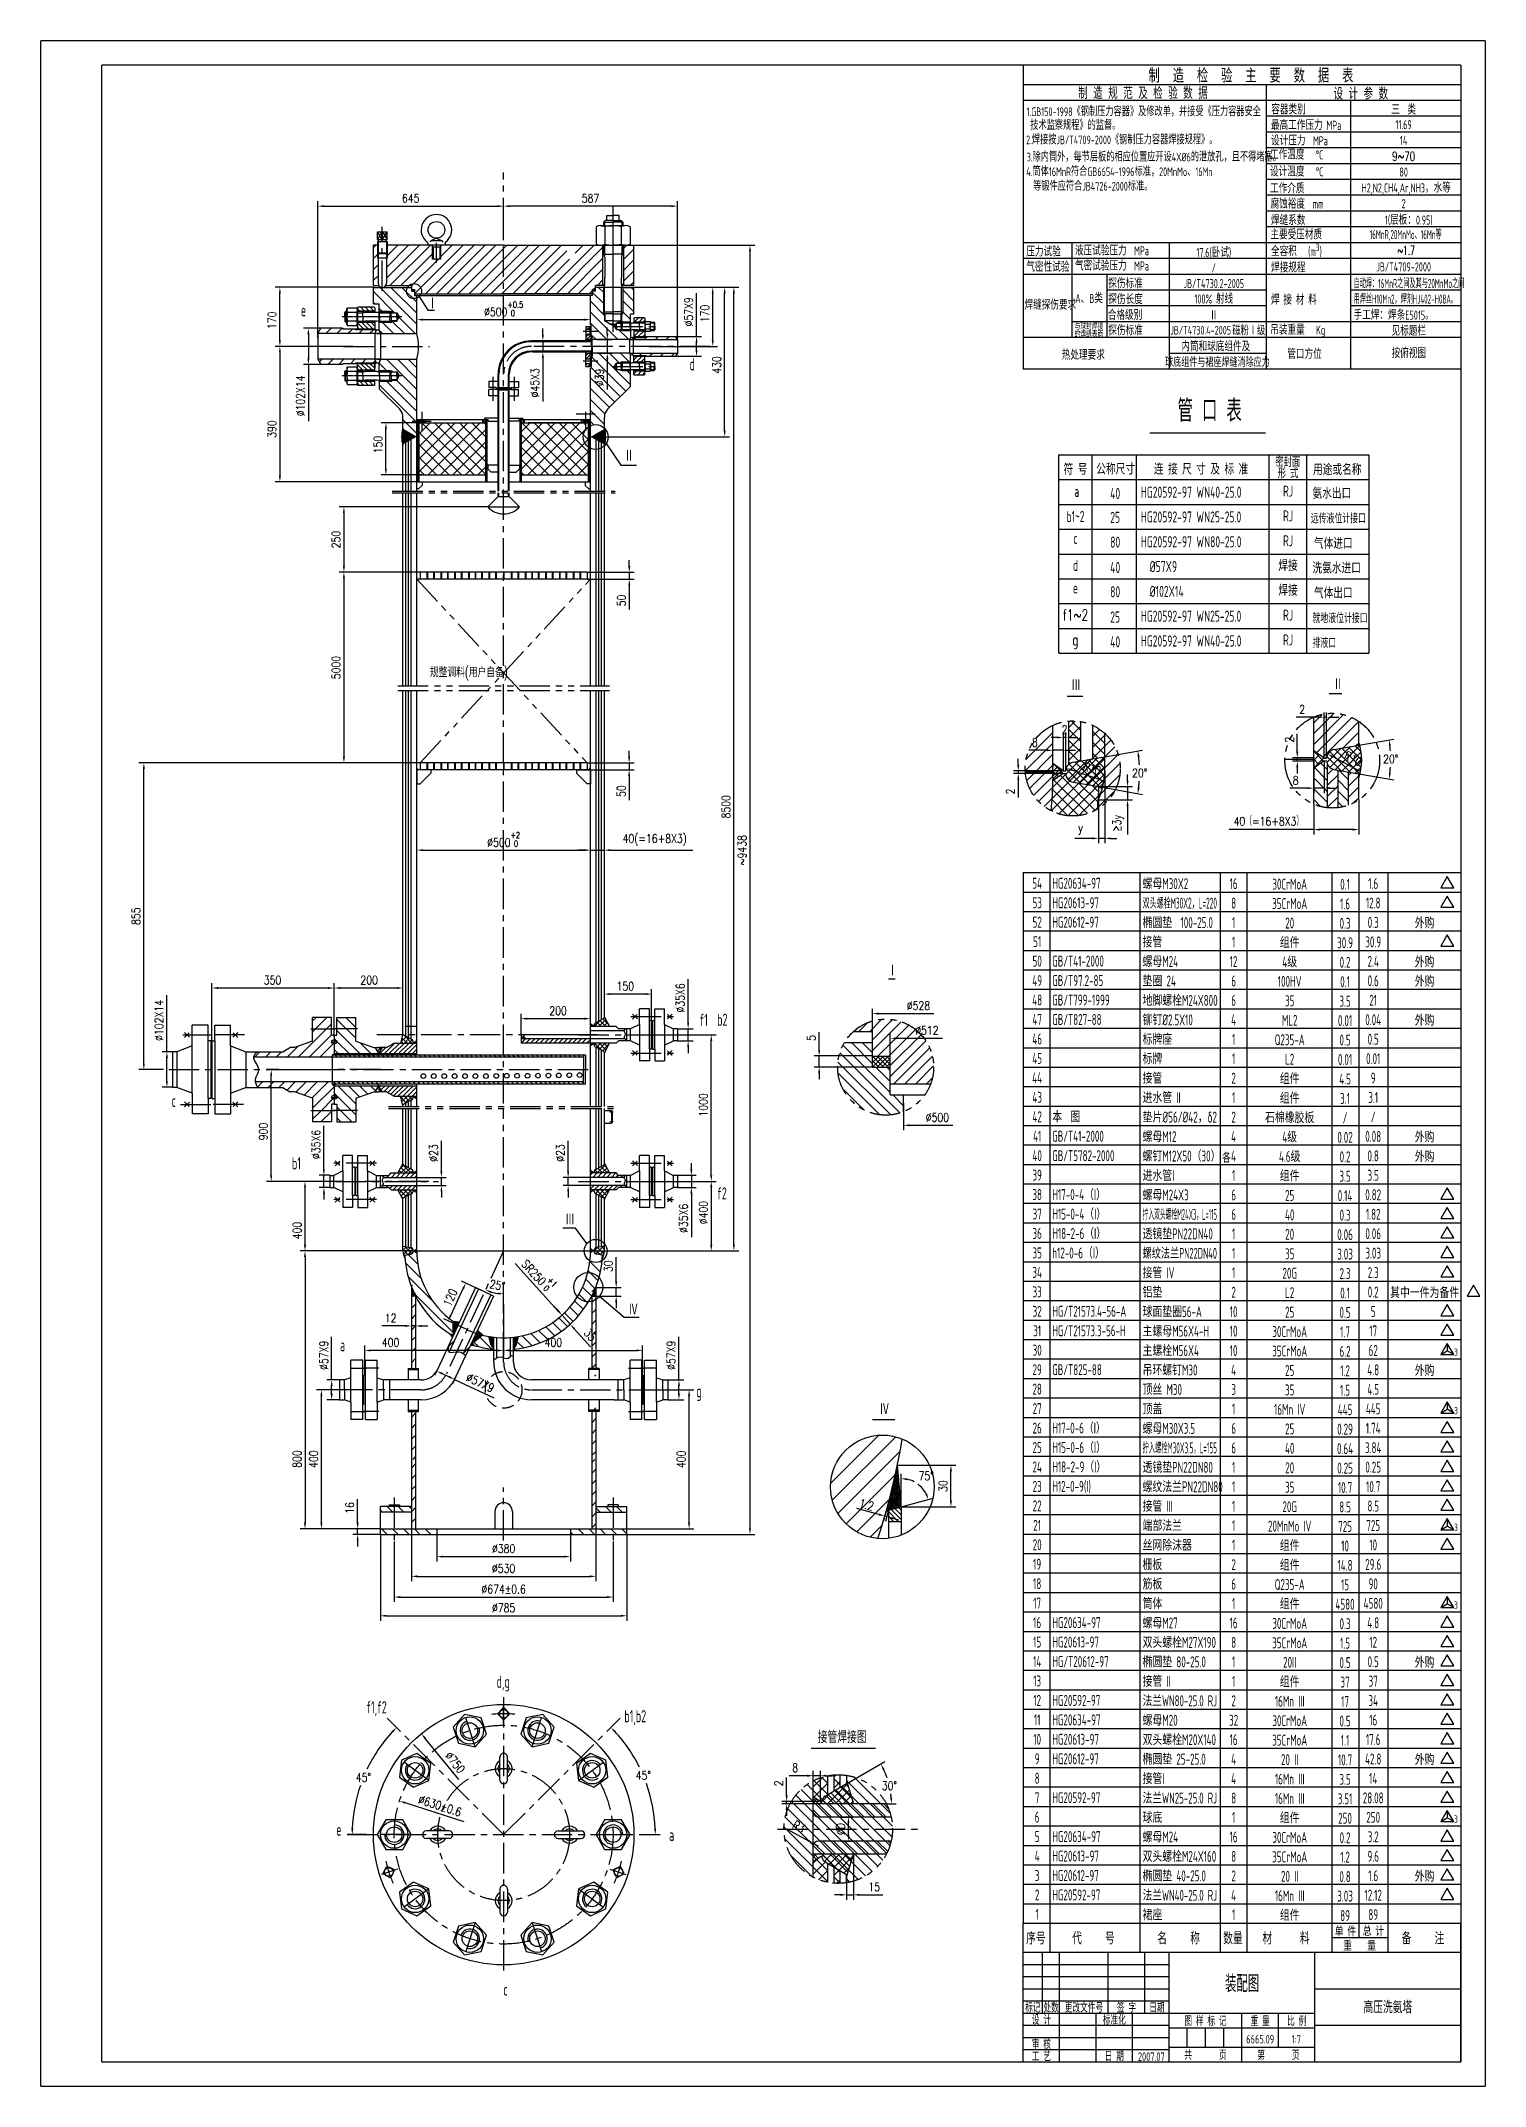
# Model space of a CAD drawing. Header units: millimetres. Extents: x -175 to 3983, y -70 to 5817.
import ezdxf
from ezdxf.enums import TextEntityAlignment as Align

# ---------------------------------------------------------------- set-up
doc = ezdxf.new("R2010")
doc.units = ezdxf.units.MM
doc.header["$LTSCALE"] = 70
for name, pattern in [('CENTER', [2, 1.25, -0.25, 0.25, -0.25]), ('DASHED', [0.75, 0.5, -0.25]), ('PHANTOM', [2.5, 1.25, -0.25, 0.25, -0.25, 0.25, -0.25])]:
    doc.linetypes.add(name, pattern=pattern)
for name, color, linetype in [('08', 1, 'Continuous'), ('1', 7, 'Continuous'), ('1轮廓实线层', 7, 'Continuous'), ('2细线层', 4, 'Continuous'), ('3中心线层', 1, 'CENTER'), ('4虚线层', 6, 'DASHED'), ('5剖面线层', 2, 'Continuous'), ('6', 3, 'Continuous'), ('6文字层', 3, 'Continuous'), ('7标注层', 4, 'Continuous'), ('8符号标注层', 31, 'Continuous'), ('9双点划线层', 6, 'PHANTOM'), ('图框层', 7, 'Continuous'), ('用户自定义3', 7, 'Continuous')]:
    doc.layers.add(name, color=color, linetype=linetype)
doc.styles.add('HZ', font='txt', dxfattribs={"width": 0.9, "bigfont": 'hztxt'})
doc.styles.add('PC_TEXTSTYLE', font='isocp.shx', dxfattribs={"width": 0.8, "bigfont": 'hzfs.shx'})
doc.styles.add('TH_GBDIM', font='romans.shx', dxfattribs={"width": 0.8, "bigfont": 'gbcbig.shx'})
doc.dimstyles.new('TH_GBDIM', dxfattribs={"dimscale": 7, "dimtxt": 3.5, "dimasz": 2.5, "dimexe": 2, "dimexo": 0, "dimgap": 1.5, "dimtad": 1, "dimdec": 1, "dimzin": 0, "dimdsep": 46, "dimtxsty": 'TH_GBDIM', "dimcen": 2.5, "dimclrd": 130, "dimclre": 130, "dimclrt": 3, "dimadec": 0, "dimazin": 0, "dimtfac": 0.714286, "dimtdec": 1, "dimtmove": 0, "dimatfit": 3, "dimfxl": 0, "dimtzin": 0, "dimlwd": -1, "dimlwe": -1, "dimarcsym": 0})
pattern_1 = [(45, (0, 148.543), (-15.71545, 15.71545), [])]
pattern_2 = [(45, (0, 144.898), (-11.22532, 11.22532), []), (135, (0, 144.898), (-11.22532, -11.22532), [])]
pattern_3 = [(135, (0, 144.898), (-15.71545, -15.71545), [])]
pattern_4 = [(45, (0, 144.898), (-15.71545, 15.71545), [])]

msp = doc.modelspace()

# ---------------------------------------------------------------- texts
at = {"layer": '6', "style": 'HZ', "width": 0.667}
msp.add_text('规整调料(用户自备)', height=28, dxfattribs=at).set_placement((944.97, 3985.61))
at = {"layer": '6文字层', "ltscale": 20, "style": 'PC_TEXTSTYLE', "width": 0.8}
for s, height, p in [('制  造  检  验  主  要  数  据  表', 40.6199, (3308.77, 5719.31)), ('制 造 规 范 及 检 验 数 据', 34.3707, (2997.93, 5668.8)), ('设 计 参 数', 34.371, (3625.08, 5667.07))]:
    msp.add_text(s, height=height, dxfattribs=at).set_placement(p, align=Align.MIDDLE)
at = {"layer": '6文字层', "style": 'PC_TEXTSTYLE', "width": 0.7}
for s, p in [('1.GB150-1998《钢制压力容器》及修改单，并接受《压力容器安全', (2662.79, 5593.13)), ('2.焊接按JB/T4709-2000《钢制压力容器焊接规程》。', (2661.48, 5512.14)), (' 技术监察规程》的监督。', (2662.79, 5553.95)), ('3.除内筒外，每节层板的相应位置应开设4X%%c6的泄放孔，且不得堵塞。', (2663.19, 5462.61)), ('4.筒体16MnR符合GB6654-1996标准，20MnMo、16Mn', (2662.11, 5420.57)), ('等锻件应符合JB4726-2000标准。', (2681.8, 5378.53))]:
    msp.add_text(s, height=24.9344, dxfattribs=at).set_placement(p, align=Align.BOTTOM_LEFT)
at = {"layer": '6文字层', "style": 'PC_TEXTSTYLE'}
for s, height, width, p in [('容器类别', 26.247, 0.7, (3367.34, 5605.98)), ('最高工作压力 MPa', 26.247, 0.7, (3366.62, 5560.82)), ('设计压力  MPa', 26.247, 0.7, (3366.77, 5516.28)), ('工作温度   %%dC', 26.2467, 0.7, (3363.75, 5475.93)), ('设计温度   %%dC', 26.2467, 0.7, (3363.75, 5427.11)), ('工作介质', 26.247, 0.7, (3363.78, 5378.5)), ('腐蚀裕度  mm', 26.247, 0.7, (3365.36, 5334.3)), ('焊缝系数', 26.247, 0.7, (3366.52, 5286.97)), ('主要受压材质', 26.247, 0.7, (3364.86, 5245.77)), ('气密性试验', 26.247, 0.7, (2662.07, 5152.76)), ('压力试验', 26.247, 0.7, (2662.07, 5196.59)), ('气密试验压力  MPa', 26.2467, 0.7, (2802.18, 5156.01)), ('液压试验压力  MPa', 26.2467, 0.7, (2802.18, 5199.69)), ('全容积   (m )', 26.247, 0.7, (3366.51, 5197.75)), ('焊接规程', 26.247, 0.7, (3366.85, 5150.82)), ('自动焊：16MnR之间及其与20MnMo之间', 26.2467, 0.5, (3604.33, 5105.51)), ('Ⅰ', 35, 0.667, (938.39, 5043.98)), ('焊缝探伤要求', 26.247, 0.7, (2656.89, 5043.69)), ('焊 接 材 料', 26.247, 0.7, (3366.71, 5058.17)), ('用焊丝H10Mn2，焊剂HJ402-H08A。', 26.2467, 0.5, (3604.33, 5060.65)), ('e', 35, 0.667, (573.45, 5024.22)), ('手工焊：焊条E5015。', 26.2467, 0.7, (3604.33, 5014.53)), ('吊装重量   Kg', 26.247, 0.7, (3364.41, 4971.6)), ('d', 35, 0.667, (1692.48, 4868.86)), ('热处理要求', 26.247, 0.7, (2764.22, 4899.35)), ('管口方位', 26.247, 0.7, (3413.49, 4901.96)), ('Ⅱ', 35, 0.667, (1504.31, 4605.41)), ('HG20592-97 WN40-25.0', 31.871, 0.7, (2991.64, 4502.15)), ('氨水出口', 31.871, 0.7, (3486, 4499.11)), ('HG20592-97 WN25-25.0', 31.871, 0.7, (2991.64, 4430.76)), ('远传液位计接口', 28, 0.6, (3481.19, 4428.35)), ('HG20592-97 WN80-25.0', 31.871, 0.7, (2991.64, 4359.37)), ('气体进口', 31.871, 0.7, (3490.19, 4354.8)), ('  %%C57X9', 31.871, 0.7, (2991.64, 4287.98)), ('洗氨水进口', 31.871, 0.7, (3486, 4284.03)), ('  %%C102X14', 31.871, 0.7, (2991.64, 4216.59)), ('气体出口', 31.871, 0.7, (3490.19, 4212.02)), ('HG20592-97 WN25-25.0', 31.871, 0.7, (2991.64, 4145.2)), ('就地液位计接口', 28, 0.6, (3486, 4141.25)), ('HG20592-97 WN40-25.0', 31.871, 0.7, (2991.64, 4073.81)), ('排液口', 28, 0.6, (3486, 4069.86)), ('Ⅲ', 35, 0.667, (2791.29, 3945.06)), ('Ⅱ', 35, 0.667, (3545.12, 3947.75)), ('Ⅰ', 35, 0.667, (2262.74, 3123.75)), ('f1', 35, 0.667, (1721.54, 2981.6)), ('b2', 35, 0.667, (1772.06, 2981.99)), ('c', 35, 0.667, (201.42, 2748.55)), ('b1', 35, 0.667, (547.79, 2568.79)), ('各', 28, 0.667, (3225.76, 2587.99)), ('f2', 35, 0.667, (1772.06, 2482.26)), ('Ⅲ', 35, 0.667, (1334.28, 2406.89)), ('Ⅳ', 35, 0.667, (1516.01, 2147.98)), ('a', 35, 0.667, (686.17, 2045.45)), ('3', 21, 0.667, (3893.62, 2031.98)), ('g', 35, 0.667, (1711.76, 1912.72)), ('Ⅳ', 35, 0.667, (2239.51, 1861.49)), ('3', 21, 0.667, (3893.62, 1863.98)), ('3', 21, 0.667, (3893.62, 1527.98)), ('3', 21, 0.667, (3893.62, 1303.98)), ('d,g', 35, 0.667, (1136.83, 1076.68)), ('f1,f2', 35, 0.667, (761.91, 1003)), ('b1,b2', 35, 0.667, (1504.85, 977.22)), ('接管焊接图', 35, 0.667, (2061.71, 917.14)), ('3', 21, 0.667, (3893.62, 687.98)), ('e', 35, 0.667, (675.3, 651)), ('a', 35, 0.667, (1633.5, 635.6)), ('c', 35, 0.667, (1156.54, 190.51))]:
    msp.add_text(s, height=height, dxfattribs=dict(at, width=width)).set_placement(p)
at = {"layer": '6文字层'}
for s, height, style, width, p in [('三  类', 26.247, 'PC_TEXTSTYLE', 0.7, (3748.47, 5621.51)), ('11.69', 26.247, 'PC_TEXTSTYLE', 0.7, (3748.47, 5576.01)), ('14', 26.247, 'PC_TEXTSTYLE', 0.7, (3748.47, 5530.52)), ('9~70', 26.247, 'TH_GBDIM', 0.7, (3748.47, 5485.02)), ('80', 26.247, 'PC_TEXTSTYLE', 0.7, (3748.47, 5439.53)), ('H2,N2,CH4,Ar,NH3，水等', 26.2468, 'PC_TEXTSTYLE', 0.7, (3755.89, 5393.99)), ('2', 26.25, 'PC_TEXTSTYLE', 0.7, (3748.47, 5348.54)), ('1(层板：0.95)', 26.247, 'PC_TEXTSTYLE', 0.7, (3763.23, 5303.05)), ('16MnR,20MnMo、16Mn等', 26.2468, 'PC_TEXTSTYLE', 0.5, (3754.45, 5259.61)), ('17.6(卧试)', 26.247, 'PC_TEXTSTYLE', 0.7, (3201.86, 5209.53)), ('~1.7', 26.247, 'HZ', 0.6, (3755.59, 5213.87)), ('探伤标准', 26.247, 'PC_TEXTSTYLE', 0.7, (2947.72, 5121.13)), ('JB/T4730.2-2005', 26.2467, 'PC_TEXTSTYLE', 0.7, (3201.86, 5118.54)), ('/', 26.25, 'PC_TEXTSTYLE', 0.7, (3201.86, 5164.03)), ('JB/T4709-2000', 26.2467, 'PC_TEXTSTYLE', 0.7, (3748.47, 5166.56)), ('A、B类', 26.247, 'PC_TEXTSTYLE', 0.7, (2842.96, 5078.55)), ('探伤长度', 26.247, 'PC_TEXTSTYLE', 0.7, (2947.72, 5075.63)), ('100% 射线', 26.247, 'PC_TEXTSTYLE', 0.7, (3201.86, 5076.93)), ('与球封焊接', 17.498, 'PC_TEXTSTYLE', 0.7, (2842.27, 4997.06)), ('合格级别', 26.247, 'PC_TEXTSTYLE', 0.7, (2946.43, 5030.14)), ('Ⅱ', 26.25, 'PC_TEXTSTYLE', 0.7, (3201.86, 5027.55)), ('的焊缝表面', 17.498, 'PC_TEXTSTYLE', 0.7, (2842.27, 4974.39)), ('探伤标准', 26.247, 'PC_TEXTSTYLE', 0.7, (2947.72, 4985.94)), ('JB/T4730.4-2005', 24.9344, 'PC_TEXTSTYLE', 0.7, (3164.05, 4984.22)), ('内筒和球底组件及', 26.247, 'PC_TEXTSTYLE', 0.7, (3207.59, 4939.7)), ('磁粉Ⅰ级', 24.934, 'PC_TEXTSTYLE', 0.7, (3302.79, 4985.65)), ('见标题栏', 26.247, 'PC_TEXTSTYLE', 0.7, (3763.23, 4984.59)), ('球底组件与裙座焊缝消除应力', 24.5, 'PC_TEXTSTYLE', 0.7, (3212.25, 4894.21)), ('按俯视图', 26.247, 'PC_TEXTSTYLE', 0.7, (3763.23, 4920.45))]:
    msp.add_text(s, height=height, dxfattribs=dict(at, style=style, width=width)).set_placement(p, align=Align.MIDDLE)
at = {"layer": '6文字层', "ltscale": 20, "style": 'PC_TEXTSTYLE', "width": 0.707}
msp.add_text('3', height=21, dxfattribs=at).set_placement((3494.65, 5211.99))
at = {"layer": '6文字层', "width": 0.7}
for s, height, style, p in [('管 口 表', 63.742, 'PC_TEXTSTYLE', (3189.92, 4701.7)), ('RJ', 31.871, 'PC_TEXTSTYLE', (3415.63, 4495.66)), ('a', 31.87, 'PC_TEXTSTYLE', (2807.24, 4494.9)), ('b1~2', 31.871, 'PC_TEXTSTYLE', (2803.69, 4422.52)), ('RJ', 31.871, 'PC_TEXTSTYLE', (3415.63, 4424.27)), ('c', 31.87, 'PC_TEXTSTYLE', (2803.69, 4359.68)), ('RJ', 31.871, 'PC_TEXTSTYLE', (3415.63, 4352.88)), ('d', 31.87, 'PC_TEXTSTYLE', (2803.69, 4282.02)), ('焊接', 31.871, 'PC_TEXTSTYLE', (3415.63, 4281.49)), ('e', 31.87, 'PC_TEXTSTYLE', (2803.69, 4216.9)), ('焊接', 31.871, 'PC_TEXTSTYLE', (3415.63, 4210.1)), ('f1~2', 31.871, 'HZ', (2803.69, 4139.24)), ('RJ', 31.871, 'PC_TEXTSTYLE', (3415.63, 4138.7)), ('g', 31.87, 'HZ', (2803.69, 4067.85)), ('RJ', 31.871, 'PC_TEXTSTYLE', (3415.63, 4067.31))]:
    msp.add_text(s, height=height, dxfattribs=dict(at, style=style)).set_placement(p, align=Align.BOTTOM_CENTER)
at = {"layer": '6文字层', "style": 'PC_TEXTSTYLE', "width": 0.7}
for s, p in [('符 号', (2803.68, 4568.14)), ('公称尺寸', (2919.33, 4568.82)), ('连 接 尺 寸 及 标 准', (3165.19, 4568.66)), ('用途或名称', (3557.37, 4567.37)), ('40', (2917.98, 4498.18)), ('25', (2917.98, 4429.66)), ('80', (2917.98, 4358.27)), ('40', (2917.98, 4285.5)), ('80', (2917.98, 4215.49)), ('25', (2917.98, 4142.72)), ('40', (2917.98, 4071.33))]:
    msp.add_text(s, height=31.871, dxfattribs=at).set_placement(p, align=Align.CENTER)
for s, p in [('密封面', (3414.79, 4603.58)), ('形 式', (3415.51, 4571.3))]:
    msp.add_text(s, height=25.497, dxfattribs=at).set_placement(p, align=Align.MIDDLE_CENTER)

# ---------------------------------------------------------------- blocks, each defined once
blk = doc.blocks.new('*D6')
at = {"layer": '7标注层', "color": 130}
for p, q in [((782.3, 5107.7), (499.1, 5107.7)), ((513.1, 4955.2), (513.1, 5090.2)), ((723.9, 4937.7), (499.1, 4937.7))]:
    blk.add_line(p, q, dxfattribs=at)
for points in [[(510.2, 5090.2), (516, 5090.2), (513.1, 5107.7)], [(510.2, 4955.2), (516, 4955.2), (513.1, 4937.7)]]:
    blk.add_solid(points, dxfattribs=at)
at = {"layer": 'Defpoints', "color": 0}
for p in [(513.1, 5107.7), (782.3, 5107.7), (723.9, 4937.7)]:
    blk.add_point(p, dxfattribs=at)
at = {"layer": '7标注层', "color": 3, "insert": (490.3, 5012.7), "char_height": 24.5, "attachment_point": 5, "rotation": 90, "style": 'TH_GBDIM'}
blk.add_mtext('170{}{}', dxfattribs=at)
blk = doc.blocks.new('*D7')
at = {"layer": '7标注层', "color": 130}
for p, q in [((1532.3, 5107.7), (1773.3, 5107.7)), ((1759.3, 4955.2), (1759.3, 5090.2)), ((1575.8, 4937.7), (1773.3, 4937.7))]:
    blk.add_line(p, q, dxfattribs=at)
for points in [[(1756.4, 5090.2), (1762.2, 5090.2), (1759.3, 5107.7)], [(1756.4, 4955.2), (1762.2, 4955.2), (1759.3, 4937.7)]]:
    blk.add_solid(points, dxfattribs=at)
at = {"layer": 'Defpoints', "color": 0}
for p in [(1532.3, 5107.7), (1759.3, 5107.7), (1575.8, 4937.7)]:
    blk.add_point(p, dxfattribs=at)
at = {"layer": '7标注层', "color": 3, "insert": (1736.5, 5032.4), "char_height": 24.5, "attachment_point": 5, "rotation": 90, "style": 'TH_GBDIM'}
blk.add_mtext('170{}{}', dxfattribs=at)
blk = doc.blocks.new('*D8')
at = {"layer": '7标注层', "color": 130}
for p, q in [((1111.3, 4475.6), (683.4, 4475.6)), ((697.4, 4458.1), (697.4, 4305.1)), ((924.9, 4287.6), (683.4, 4287.6))]:
    blk.add_line(p, q, dxfattribs=at)
for points in [[(694.5, 4458.1), (700.3, 4458.1), (697.4, 4475.6)], [(694.5, 4305.1), (700.3, 4305.1), (697.4, 4287.6)]]:
    blk.add_solid(points, dxfattribs=at)
at = {"layer": 'Defpoints', "color": 0}
for p in [(1111.3, 4475.6), (697.4, 4287.6), (924.9, 4287.6)]:
    blk.add_point(p, dxfattribs=at)
at = {"layer": '7标注层', "color": 3, "insert": (674.7, 4381.6), "char_height": 24.5, "attachment_point": 5, "rotation": 90, "style": 'TH_GBDIM'}
blk.add_mtext('250{}{}', dxfattribs=at)
blk = doc.blocks.new('*D9')
at = {"layer": '7标注层', "color": 130}
for p, q in [((868.4, 4287.6), (683.4, 4287.6)), ((697.4, 4270.1), (697.4, 3756.4)), ((917.3, 3738.9), (683.4, 3738.9))]:
    blk.add_line(p, q, dxfattribs=at)
for points in [[(694.5, 4270.1), (700.3, 4270.1), (697.4, 4287.6)], [(694.5, 3756.4), (700.3, 3756.4), (697.4, 3738.9)]]:
    blk.add_solid(points, dxfattribs=at)
at = {"layer": 'Defpoints', "color": 0}
for p in [(868.4, 4287.6), (697.4, 3738.9), (917.3, 3738.9)]:
    blk.add_point(p, dxfattribs=at)
at = {"layer": '7标注层', "color": 3, "insert": (674.7, 4013.2), "char_height": 24.5, "attachment_point": 5, "rotation": 90, "style": 'TH_GBDIM'}
blk.add_mtext('5000{}{}', dxfattribs=at)
blk = doc.blocks.new('*D10')
at = {"layer": '7标注层', "color": 130}
for p, q in [((1556.2, 2955.9), (1769.1, 2955.9)), ((1755.1, 2551.6), (1755.1, 2938.4)), ((1556.2, 2534.1), (1769.1, 2534.1))]:
    blk.add_line(p, q, dxfattribs=at)
for points in [[(1752.2, 2938.4), (1758, 2938.4), (1755.1, 2955.9)], [(1752.2, 2551.6), (1758, 2551.6), (1755.1, 2534.1)]]:
    blk.add_solid(points, dxfattribs=at)
at = {"layer": 'Defpoints', "color": 0}
for p in [(1556.2, 2955.9), (1755.1, 2955.9), (1556.2, 2534.1)]:
    blk.add_point(p, dxfattribs=at)
at = {"layer": '7标注层', "color": 3, "insert": (1732.3, 2754.3), "char_height": 24.5, "attachment_point": 5, "rotation": 90, "style": 'TH_GBDIM'}
blk.add_mtext('1000{}{}', dxfattribs=at)
blk = doc.blocks.new('*D11')
at = {"layer": '7标注层', "color": 130}
for p, q in [((907.3, 3475.6), (907.3, 3501.7)), ((924.8, 3487.7), (1389.8, 3487.7)), ((1407.3, 3475.6), (1407.3, 3501.7))]:
    blk.add_line(p, q, dxfattribs=at)
for points in [[(924.8, 3490.6), (924.8, 3484.8), (907.3, 3487.7)], [(1389.8, 3490.6), (1389.8, 3484.8), (1407.3, 3487.7)]]:
    blk.add_solid(points, dxfattribs=at)
at = {"layer": 'Defpoints', "color": 0}
for p in [(907.3, 3475.6), (1407.3, 3487.7), (1407.3, 3475.6)]:
    blk.add_point(p, dxfattribs=at)
at = {"layer": '7标注层', "color": 3, "insert": (1157.3, 3518.6), "char_height": 24.5, "attachment_point": 5, "style": 'TH_GBDIM'}
blk.add_mtext('%%c500{}{\\H0.7143x;\\S+2^  0;}', dxfattribs=at)
blk = doc.blocks.new('*D12')
at = {"layer": '7标注层', "color": 130}
for p, q in [((1389.8, 3487.7), (1372.3, 3487.7)), ((1407.3, 3454.9), (1407.3, 3501.7)), ((1407.3, 3487.7), (1447.3, 3487.7)), ((1447.3, 3454.9), (1447.3, 3501.7)), ((1464.8, 3487.7), (1702.1, 3487.7))]:
    blk.add_line(p, q, dxfattribs=at)
for points in [[(1389.8, 3490.6), (1389.8, 3484.8), (1407.3, 3487.7)], [(1464.8, 3490.6), (1464.8, 3484.8), (1447.3, 3487.7)]]:
    blk.add_solid(points, dxfattribs=at)
at = {"layer": 'Defpoints', "color": 0}
for p in [(1447.3, 3487.7), (1407.3, 3454.9), (1447.3, 3454.9)]:
    blk.add_point(p, dxfattribs=at)
at = {"layer": '7标注层', "color": 3, "insert": (1592.2, 3516.9), "char_height": 24.5, "attachment_point": 5, "style": 'TH_GBDIM'}
blk.add_mtext('40(=16+8X3)', dxfattribs=at)
blk = doc.blocks.new('*D13')
at = {"layer": '7标注层', "color": 130}
for p, q in [((897.3, 2334.1), (571.4, 2334.1)), ((585.4, 2316.6), (585.4, 1551.6)), ((762.6, 1534.1), (571.4, 1534.1))]:
    blk.add_line(p, q, dxfattribs=at)
for points in [[(582.4, 2316.6), (588.3, 2316.6), (585.4, 2334.1)], [(582.4, 1551.6), (588.3, 1551.6), (585.4, 1534.1)]]:
    blk.add_solid(points, dxfattribs=at)
at = {"layer": 'Defpoints', "color": 0}
for p in [(897.3, 2334.1), (585.4, 1534.1), (762.6, 1534.1)]:
    blk.add_point(p, dxfattribs=at)
at = {"layer": '7标注层', "color": 3, "insert": (562.6, 1734.9), "char_height": 24.5, "attachment_point": 5, "rotation": 90, "style": 'TH_GBDIM'}
blk.add_mtext('800{}{}', dxfattribs=at)
blk = doc.blocks.new('*D14')
at = {"layer": '7标注层', "color": 130}
for p, q in [((1544.8, 1934.1), (1705.2, 1934.1)), ((1691.2, 1551.6), (1691.2, 1916.6)), ((1512.3, 1534.1), (1705.2, 1534.1))]:
    blk.add_line(p, q, dxfattribs=at)
for points in [[(1688.2, 1916.6), (1694.1, 1916.6), (1691.2, 1934.1)], [(1688.2, 1551.6), (1694.1, 1551.6), (1691.2, 1534.1)]]:
    blk.add_solid(points, dxfattribs=at)
at = {"layer": 'Defpoints', "color": 0}
for p in [(1544.8, 1934.1), (1691.2, 1934.1), (1512.3, 1534.1)]:
    blk.add_point(p, dxfattribs=at)
at = {"layer": '7标注层', "color": 3, "insert": (1668.4, 1734.1), "char_height": 24.5, "attachment_point": 5, "rotation": 90, "style": 'TH_GBDIM'}
blk.add_mtext('400{}{}', dxfattribs=at)
blk = doc.blocks.new('*D15')
at = {"layer": '7标注层', "color": 130}
for p, q in [((766.2, 1934.1), (618.6, 1934.1)), ((632.6, 1551.6), (632.6, 1916.6)), ((762.6, 1534.1), (618.6, 1534.1))]:
    blk.add_line(p, q, dxfattribs=at)
for points in [[(629.7, 1916.6), (635.5, 1916.6), (632.6, 1934.1)], [(629.7, 1551.6), (635.5, 1551.6), (632.6, 1534.1)]]:
    blk.add_solid(points, dxfattribs=at)
at = {"layer": 'Defpoints', "color": 0}
for p in [(632.6, 1934.1), (766.2, 1934.1), (762.6, 1534.1)]:
    blk.add_point(p, dxfattribs=at)
at = {"layer": '7标注层', "color": 3, "insert": (609.9, 1734.6), "char_height": 24.5, "attachment_point": 5, "rotation": 90, "style": 'TH_GBDIM'}
blk.add_mtext('400{}{}', dxfattribs=at)
blk = doc.blocks.new('*D16')
at = {"layer": '7标注层', "color": 130}
for p, q in [((736.9, 1551.6), (736.9, 1619)), ((802.3, 1534.1), (722.9, 1534.1)), ((736.9, 1518.1), (736.9, 1534.1)), ((802.3, 1518.1), (722.9, 1518.1)), ((736.9, 1500.6), (736.9, 1483.1))]:
    blk.add_line(p, q, dxfattribs=at)
for points in [[(734, 1551.6), (739.8, 1551.6), (736.9, 1534.1)], [(734, 1500.6), (739.8, 1500.6), (736.9, 1518.1)]]:
    blk.add_solid(points, dxfattribs=at)
at = {"layer": 'Defpoints', "color": 0}
for p in [(736.9, 1534.1), (802.3, 1534.1), (802.3, 1518.1)]:
    blk.add_point(p, dxfattribs=at)
at = {"layer": '7标注层', "color": 3, "insert": (714.2, 1594.1), "char_height": 24.5, "attachment_point": 5, "rotation": 90, "style": 'TH_GBDIM'}
blk.add_mtext('16{}{}', dxfattribs=at)
blk = doc.blocks.new('*D17')
at = {"layer": '7标注层', "color": 130}
blk.add_arc((1157.3, 2334.1), 123.8, 253.10367, 261.89633, dxfattribs=at)
for points in [[(1120.3, 2212.9), (1122.4, 2218.3), (1105, 2221.9)], [(1140.1, 2214.4), (1139.7, 2208.6), (1157.3, 2210.3)]]:
    blk.add_solid(points, dxfattribs=at)
at = {"layer": 'Defpoints', "color": 0}
for p in [(1157.3, 2743.5), (1157.3, 2334.1), (1121.8, 2215.5), (992.4, 1980.3), (1157.3, 1500.4)]:
    blk.add_point(p, dxfattribs=at)
at = {"layer": '7标注层', "color": 3, "insert": (1138.8, 2235.4), "char_height": 24.5, "attachment_point": 5, "rotation": 349.38091, "style": 'TH_GBDIM'}
blk.add_mtext('25°{}{}', dxfattribs=at)
blk = doc.blocks.new('*D18')
at = {"layer": '7标注层', "color": 130}
blk.add_line((1190.6, 2297.5), (1313.6, 2162), dxfattribs=at)
blk.add_solid([(1315.8, 2163.9), (1311.5, 2160), (1325.4, 2149)], dxfattribs=at)
at = {"layer": 'Defpoints', "color": 0}
for p in [(1157.3, 2334.1), (1325.4, 2149)]:
    blk.add_point(p, dxfattribs=at)
at = {"layer": '7标注层', "color": 3, "insert": (1259.8, 2267.3), "char_height": 24.5, "attachment_point": 5, "rotation": 312.24228, "style": 'TH_GBDIM'}
blk.add_mtext('SR250{}{\\H0.7143x;\\S+1^  0;}', dxfattribs=at)
blk = doc.blocks.new('*D19')
at = {"layer": '7标注层', "color": 130}
for p, q in [((1313.8, 2162.1), (1302.2, 2175.2)), ((1325.4, 2149), (1335.9, 2158.4)), ((1325.5, 2149.1), (1348.8, 2123)), ((1348.8, 2123), (1338.3, 2113.7)), ((1360.4, 2109.9), (1407.2, 2057.5))]:
    blk.add_line(p, q, dxfattribs=at)
for points in [[(1316, 2164.1), (1311.7, 2160.2), (1325.5, 2149.1)], [(1362.6, 2111.9), (1358.3, 2108), (1348.8, 2123)]]:
    blk.add_solid(points, dxfattribs=at)
at = {"layer": 'Defpoints', "color": 0}
for p in [(1325.4, 2149), (1348.8, 2123), (1348.8, 2123)]:
    blk.add_point(p, dxfattribs=at)
at = {"layer": '7标注层', "color": 3, "insert": (1406.6, 2092.3), "char_height": 24.5, "attachment_point": 5, "rotation": 311.73295, "style": 'TH_GBDIM'}
blk.add_mtext('35', dxfattribs=at)
blk = doc.blocks.new('*D20')
at = {"layer": '7标注层', "color": 130}
for p, q in [((968.5, 1996.5), (958.7, 1975.5)), ((980.4, 1980.8), (1000.4, 1971.5)), ((1020.1, 1972.4), (1010.3, 1951.4)), ((1016.2, 1964.1), (1129, 1911.5))]:
    blk.add_line(p, q, dxfattribs=at)
for points in [[(981.7, 1983.4), (979.2, 1978.1), (964.6, 1988.2)], [(1001.6, 1974.1), (999.2, 1968.8), (1016.2, 1964.1)]]:
    blk.add_solid(points, dxfattribs=at)
at = {"layer": 'Defpoints', "color": 0}
for p in [(968.5, 1996.5), (1016.2, 1964.1), (1020.1, 1972.4)]:
    blk.add_point(p, dxfattribs=at)
at = {"layer": '7标注层', "color": 3, "insert": (1090.1, 1954.7), "char_height": 24.5, "attachment_point": 5, "rotation": 335, "style": 'TH_GBDIM'}
blk.add_mtext('%%c57X9{}{}', dxfattribs=at)
blk = doc.blocks.new('*D21')
at = {"layer": '7标注层', "color": 130}
for p, q in [((1532.3, 5107.7), (1834.1, 5107.7)), ((1820.1, 2351.6), (1820.1, 5090.2)), ((1374.6, 2334.1), (1834.1, 2334.1))]:
    blk.add_line(p, q, dxfattribs=at)
for points in [[(1817.2, 5090.2), (1823.1, 5090.2), (1820.1, 5107.7)], [(1817.2, 2351.6), (1823.1, 2351.6), (1820.1, 2334.1)]]:
    blk.add_solid(points, dxfattribs=at)
at = {"layer": 'Defpoints', "color": 0}
for p in [(1532.3, 5107.7), (1820.1, 5107.7), (1374.6, 2334.1)]:
    blk.add_point(p, dxfattribs=at)
at = {"layer": '7标注层', "color": 3, "insert": (1797.4, 3612.4), "char_height": 24.5, "attachment_point": 5, "rotation": 90, "style": 'TH_GBDIM'}
blk.add_mtext('8500{}{}', dxfattribs=at)
blk = doc.blocks.new('*D22')
at = {"layer": '7标注层', "color": 130}
for p, q in [((1532.3, 5229.2), (1880.6, 5229.2)), ((1866.6, 1535.6), (1866.6, 5211.7)), ((1512.3, 1518.1), (1880.6, 1518.1))]:
    blk.add_line(p, q, dxfattribs=at)
for points in [[(1863.7, 5211.7), (1869.5, 5211.7), (1866.6, 5229.2)], [(1863.7, 1535.6), (1869.5, 1535.6), (1866.6, 1518.1)]]:
    blk.add_solid(points, dxfattribs=at)
at = {"layer": 'Defpoints', "color": 0}
for p in [(1532.3, 5229.2), (1866.6, 5229.2), (1512.3, 1518.1)]:
    blk.add_point(p, dxfattribs=at)
at = {"layer": '7标注层', "color": 3, "insert": (1843.8, 3487.3), "char_height": 24.5, "attachment_point": 5, "rotation": 90, "style": 'TH_GBDIM'}
blk.add_mtext('~9438', dxfattribs=at)
blk = doc.blocks.new('*D23')
at = {"layer": '7标注层', "color": 130}
blk.add_line((1027.9, 812.5), (931.4, 930.9), dxfattribs=at)
blk.add_solid([(933.7, 932.7), (929.1, 929), (920.3, 944.4)], dxfattribs=at)
at = {"layer": 'Defpoints', "color": 0}
for p in [(920.3, 944.4), (1394.3, 363.2)]:
    blk.add_point(p, dxfattribs=at)
at = {"layer": '7标注层', "color": 3, "insert": (1017.4, 861.4), "char_height": 24.5, "attachment_point": 5, "rotation": 309.1976, "style": 'TH_GBDIM'}
blk.add_mtext('∅750{}{}', dxfattribs=at)
blk = doc.blocks.new('*D24')
at = {"layer": '7标注层', "color": 130}
blk.add_line((1043.2, 690.6), (874.2, 745.2), dxfattribs=at)
blk.add_solid([(875.1, 748), (873.3, 742.4), (857.6, 750.6)], dxfattribs=at)
at = {"layer": 'Defpoints', "color": 0}
for p in [(857.6, 750.6), (1457.1, 557)]:
    blk.add_point(p, dxfattribs=at)
at = {"layer": '7标注层', "color": 3, "insert": (974, 736.9), "char_height": 24.5, "attachment_point": 5, "rotation": 342.10977, "style": 'TH_GBDIM'}
blk.add_mtext('∅630%%P0.6{}{}', dxfattribs=at)
blk = doc.blocks.new('*D25')
at = {"layer": '7标注层', "color": 130}
for p, q in [((697.2, 2534.1), (571.4, 2534.1)), ((585.4, 2351.6), (585.4, 2516.6)), ((849.5, 2334.1), (571.4, 2334.1))]:
    blk.add_line(p, q, dxfattribs=at)
for points in [[(582.4, 2516.6), (588.3, 2516.6), (585.4, 2534.1)], [(582.4, 2351.6), (588.3, 2351.6), (585.4, 2334.1)]]:
    blk.add_solid(points, dxfattribs=at)
at = {"layer": 'Defpoints', "color": 0}
for p in [(585.4, 2534.1), (697.2, 2534.1), (849.5, 2334.1)]:
    blk.add_point(p, dxfattribs=at)
at = {"layer": '7标注层', "color": 3, "insert": (562.6, 2392.6), "char_height": 24.5, "attachment_point": 5, "rotation": 90, "style": 'TH_GBDIM'}
blk.add_mtext('400{}{}', dxfattribs=at)
blk = doc.blocks.new('*D26')
at = {"layer": '7标注层', "color": 130}
for p, q in [((907.3, 5005.7), (907.3, 5028.7)), ((924.8, 5014.7), (1389.8, 5014.7)), ((1407.3, 5005.7), (1407.3, 5028.7))]:
    blk.add_line(p, q, dxfattribs=at)
for points in [[(924.8, 5017.6), (924.8, 5011.8), (907.3, 5014.7)], [(1389.8, 5017.6), (1389.8, 5011.8), (1407.3, 5014.7)]]:
    blk.add_solid(points, dxfattribs=at)
at = {"layer": 'Defpoints', "color": 0}
for p in [(907.3, 5005.7), (1407.3, 5014.7), (1407.3, 5005.7)]:
    blk.add_point(p, dxfattribs=at)
at = {"layer": '7标注层', "color": 3, "insert": (1157.3, 5045.6), "char_height": 24.5, "attachment_point": 5, "style": 'TH_GBDIM'}
blk.add_mtext('%%c500{}{\\H0.7143x;\\S+0.5^  0;}', dxfattribs=at)
blk = doc.blocks.new('*D27')
at = {"layer": '7标注层', "color": 130}
for p, q in [((1343, 2563.1), (1343, 2651.1)), ((1407.3, 2545.6), (1329, 2545.6)), ((1343, 2522.6), (1343, 2545.6)), ((1407.3, 2522.6), (1329, 2522.6)), ((1343, 2505.1), (1343, 2487.6))]:
    blk.add_line(p, q, dxfattribs=at)
for points in [[(1340.1, 2563.1), (1346, 2563.1), (1343, 2545.6)], [(1340.1, 2505.1), (1346, 2505.1), (1343, 2522.6)]]:
    blk.add_solid(points, dxfattribs=at)
at = {"layer": 'Defpoints', "color": 0}
for p in [(1407.3, 2545.6), (1343, 2522.6), (1407.3, 2522.6)]:
    blk.add_point(p, dxfattribs=at)
at = {"layer": '7标注层', "color": 3, "insert": (1320.3, 2615.8), "char_height": 24.5, "attachment_point": 5, "rotation": 90, "style": 'TH_GBDIM'}
blk.add_mtext('%%c23{}{}', dxfattribs=at)
blk = doc.blocks.new('*D28')
at = {"layer": '7标注层', "color": 130}
for p, q in [((965, 1518.1), (965, 1440.1)), ((1349.7, 1518.1), (1349.7, 1440.1)), ((982.5, 1454.1), (1332.2, 1454.1))]:
    blk.add_line(p, q, dxfattribs=at)
for points in [[(982.5, 1457), (982.5, 1451.2), (965, 1454.1)], [(1332.2, 1457), (1332.2, 1451.2), (1349.7, 1454.1)]]:
    blk.add_solid(points, dxfattribs=at)
at = {"layer": 'Defpoints', "color": 0}
for p in [(965, 1518.1), (1349.7, 1518.1), (1349.7, 1454.1)]:
    blk.add_point(p, dxfattribs=at)
at = {"layer": '7标注层', "color": 3, "insert": (1157.3, 1476.9), "char_height": 24.5, "attachment_point": 5, "style": 'TH_GBDIM'}
blk.add_mtext('%%c380{}{}', dxfattribs=at)
blk = doc.blocks.new('*D29')
at = {"layer": '7标注层', "color": 130}
for p, q in [((842.3, 1497.3), (842.3, 1323.6)), ((1472.3, 1497.3), (1472.3, 1323.6)), ((859.8, 1337.6), (1454.8, 1337.6))]:
    blk.add_line(p, q, dxfattribs=at)
for points in [[(859.8, 1340.5), (859.8, 1334.7), (842.3, 1337.6)], [(1454.8, 1340.5), (1454.8, 1334.7), (1472.3, 1337.6)]]:
    blk.add_solid(points, dxfattribs=at)
at = {"layer": 'Defpoints', "color": 0}
for p in [(842.3, 1497.3), (1472.3, 1497.3), (1472.3, 1337.6)]:
    blk.add_point(p, dxfattribs=at)
at = {"layer": '7标注层', "color": 3, "insert": (1157.3, 1360.4), "char_height": 24.5, "attachment_point": 5, "style": 'TH_GBDIM'}
blk.add_mtext('%%c674%%P0.6{}{}', dxfattribs=at)
blk = doc.blocks.new('*D30')
at = {"layer": '7标注层', "color": 130}
for p, q in [((802.3, 1518.1), (802.3, 1269.7)), ((1512.3, 1518.1), (1512.3, 1269.7)), ((819.8, 1283.7), (1494.8, 1283.7))]:
    blk.add_line(p, q, dxfattribs=at)
for points in [[(819.8, 1286.7), (819.8, 1280.8), (802.3, 1283.7)], [(1494.8, 1286.7), (1494.8, 1280.8), (1512.3, 1283.7)]]:
    blk.add_solid(points, dxfattribs=at)
at = {"layer": 'Defpoints', "color": 0}
for p in [(802.3, 1518.1), (1512.3, 1518.1), (1512.3, 1283.7)]:
    blk.add_point(p, dxfattribs=at)
at = {"layer": '7标注层', "color": 3, "insert": (1157.3, 1306.5), "char_height": 24.5, "attachment_point": 5, "style": 'TH_GBDIM'}
blk.add_mtext('%%c785{}{}', dxfattribs=at)
blk = doc.blocks.new('*D31')
at = {"layer": '7标注层', "color": 130}
for p, q in [((3442.3, 3771.2), (3442.3, 3822.7)), ((3489.5, 3753.7), (3428.3, 3753.7)), ((3489.5, 3743.7), (3428.3, 3743.7)), ((3442.3, 3743.7), (3442.3, 3753.7)), ((3442.3, 3726.2), (3442.3, 3708.7))]:
    blk.add_line(p, q, dxfattribs=at)
for points in [[(3439.4, 3771.2), (3445.3, 3771.2), (3442.3, 3753.7)], [(3439.4, 3726.2), (3445.3, 3726.2), (3442.3, 3743.7)]]:
    blk.add_solid(points, dxfattribs=at)
at = {"layer": 'Defpoints', "color": 0}
for p in [(3442.3, 3753.7), (3489.5, 3753.7), (3489.5, 3743.7)]:
    blk.add_point(p, dxfattribs=at)
at = {"layer": '7标注层', "color": 3, "insert": (3419.6, 3805.7), "char_height": 24.5, "attachment_point": 5, "rotation": 90, "style": 'TH_GBDIM'}
blk.add_mtext('2{}{}', dxfattribs=at)
blk = doc.blocks.new('*D32')
at = {"layer": '7标注层', "color": 130}
for p, q in [((3489.5, 3743.7), (3489.5, 3652.1)), ((3519.7, 3745.1), (3519.7, 3652.1)), ((3472, 3666.1), (3420.4, 3666.1)), ((3519.7, 3666.1), (3489.5, 3666.1)), ((3537.2, 3666.1), (3554.7, 3666.1))]:
    blk.add_line(p, q, dxfattribs=at)
for points in [[(3472, 3669), (3472, 3663.2), (3489.5, 3666.1)], [(3537.2, 3669), (3537.2, 3663.2), (3519.7, 3666.1)]]:
    blk.add_solid(points, dxfattribs=at)
at = {"layer": 'Defpoints', "color": 0}
for p in [(3489.5, 3743.7), (3519.7, 3745.1), (3489.5, 3666.1)]:
    blk.add_point(p, dxfattribs=at)
at = {"layer": '7标注层', "color": 3, "insert": (3437.5, 3688.8), "char_height": 24.5, "attachment_point": 5, "style": 'TH_GBDIM'}
blk.add_mtext('8{}{}', dxfattribs=at)
blk = doc.blocks.new('*D33')
at = {"layer": '7标注层', "color": 130}
for p, q in [((3489.5, 3619.9), (3489.5, 3532.7)), ((3619.5, 3632.4), (3619.5, 3532.7)), ((3489.5, 3546.7), (3246.1, 3546.7)), ((3602, 3546.7), (3507, 3546.7))]:
    blk.add_line(p, q, dxfattribs=at)
for points in [[(3507, 3549.7), (3507, 3543.8), (3489.5, 3546.7)], [(3602, 3549.7), (3602, 3543.8), (3619.5, 3546.7)]]:
    blk.add_solid(points, dxfattribs=at)
at = {"layer": 'Defpoints', "color": 0}
for p in [(3489.5, 3619.9), (3619.5, 3632.4), (3489.5, 3546.7)]:
    blk.add_point(p, dxfattribs=at)
at = {"layer": '7标注层', "color": 3, "insert": (3359, 3570.2), "char_height": 24.5, "attachment_point": 5, "style": 'TH_GBDIM'}
blk.add_mtext('40（=16+8X3）', dxfattribs=at)
blk = doc.blocks.new('*D34')
at = {"layer": '7标注层', "color": 130}
for p, q in [((1973.3, 669.3), (2035, 635.9)), ((2063.6, 620.4), (2050.4, 627.6))]:
    blk.add_line(p, q, dxfattribs=at)
blk.add_solid([(2036.4, 638.5), (2033.7, 633.3), (2050.4, 627.6)], dxfattribs=at)
at = {"layer": 'Defpoints', "color": 0}
for p in [(2050.4, 627.6), (2063.6, 620.4)]:
    blk.add_point(p, dxfattribs=at)
at = {"layer": '7标注层', "color": 3, "insert": (2007.3, 676.8), "char_height": 24.5, "attachment_point": 5, "rotation": 331.59689, "style": 'TH_GBDIM'}
blk.add_mtext('R3{}{}', dxfattribs=at)
blk = doc.blocks.new('*D35')
at = {"layer": '7标注层', "color": 130}
for p, q in [((2128.6, 704.4), (2164, 704.4)), ((2150, 652.9), (2150, 686.9)), ((2128.6, 635.4), (2164, 635.4))]:
    blk.add_line(p, q, dxfattribs=at)
for points in [[(2147.1, 686.9), (2152.9, 686.9), (2150, 704.4)], [(2147.1, 652.9), (2152.9, 652.9), (2150, 635.4)]]:
    blk.add_solid(points, dxfattribs=at)
at = {"layer": 'Defpoints', "color": 0}
for p in [(2128.6, 704.4), (2150, 704.4), (2128.6, 635.4)]:
    blk.add_point(p, dxfattribs=at)
at = {"layer": '7标注层', "color": 3, "insert": (2127.3, 669.9), "char_height": 24.5, "attachment_point": 5, "rotation": 90, "style": 'TH_GBDIM'}
blk.add_mtext('%%cD{}{}', dxfattribs=at)
blk = doc.blocks.new('*D36')
at = {"layer": '7标注层', "color": 130}
for p, q in [((1972.1, 766.9), (1972.1, 818.5)), ((2069.2, 749.4), (1958.1, 749.4)), ((2048.6, 742.7), (1958.1, 742.7)), ((1972.1, 742.7), (1972.1, 749.4)), ((1972.1, 725.2), (1972.1, 707.7))]:
    blk.add_line(p, q, dxfattribs=at)
for points in [[(1969.1, 766.9), (1975, 766.9), (1972.1, 749.4)], [(1969.1, 725.2), (1975, 725.2), (1972.1, 742.7)]]:
    blk.add_solid(points, dxfattribs=at)
at = {"layer": 'Defpoints', "color": 0}
for p in [(1972.1, 749.4), (2048.6, 742.7), (2069.2, 749.4)]:
    blk.add_point(p, dxfattribs=at)
at = {"layer": '7标注层', "color": 3, "insert": (1949.3, 801.4), "char_height": 24.5, "attachment_point": 5, "rotation": 90, "style": 'TH_GBDIM'}
blk.add_mtext('2{}{}', dxfattribs=at)
blk = doc.blocks.new('*D37')
at = {"layer": '7标注层', "color": 130}
for p, q in [((2768.7, 3715.5), (2625, 3715.5)), ((2639, 3733), (2639, 3750.5)), ((2639, 3715.5), (2639, 3708.4)), ((2768.7, 3708.4), (2625, 3708.4)), ((2639, 3690.9), (2639, 3639.3))]:
    blk.add_line(p, q, dxfattribs=at)
for points in [[(2636.1, 3733), (2641.9, 3733), (2639, 3715.5)], [(2636.1, 3690.9), (2641.9, 3690.9), (2639, 3708.4)]]:
    blk.add_solid(points, dxfattribs=at)
at = {"layer": 'Defpoints', "color": 0}
for p in [(2639, 3715.5), (2768.7, 3715.5), (2768.7, 3708.4)]:
    blk.add_point(p, dxfattribs=at)
at = {"layer": '7标注层', "color": 3, "insert": (2616.3, 3656.4), "char_height": 24.5, "attachment_point": 5, "rotation": 90, "style": 'TH_GBDIM'}
blk.add_mtext('2{}{}', dxfattribs=at)
blk = doc.blocks.new('*D38')
at = {"layer": '7标注层', "color": 130}
for p, q in [((2721.2, 3775), (2669.7, 3775)), ((2738.7, 3724), (2738.7, 3789)), ((2768.7, 3775), (2738.7, 3775)), ((2768.7, 3715.5), (2768.7, 3789)), ((2786.2, 3775), (2803.7, 3775))]:
    blk.add_line(p, q, dxfattribs=at)
for points in [[(2721.2, 3777.9), (2721.2, 3772.1), (2738.7, 3775)], [(2786.2, 3777.9), (2786.2, 3772.1), (2768.7, 3775)]]:
    blk.add_solid(points, dxfattribs=at)
at = {"layer": 'Defpoints', "color": 0}
for p in [(2738.7, 3775), (2738.7, 3724), (2768.7, 3715.5)]:
    blk.add_point(p, dxfattribs=at)
at = {"layer": '7标注层', "color": 3, "insert": (2686.7, 3797.7), "char_height": 24.5, "attachment_point": 5, "style": 'TH_GBDIM'}
blk.add_mtext('8{}{}', dxfattribs=at)
blk = doc.blocks.new('*D39')
at = {"layer": '7标注层', "color": 130}
for p, q in [((2887.9, 3716.2), (2887.9, 3507.4)), ((2870, 3645.9), (2870, 3507.4)), ((2852.5, 3521.4), (2801.8, 3521.4)), ((2887.9, 3521.4), (2870, 3521.4)), ((2905.4, 3521.4), (2922.9, 3521.4))]:
    blk.add_line(p, q, dxfattribs=at)
for points in [[(2852.5, 3524.4), (2852.5, 3518.5), (2870, 3521.4)], [(2905.4, 3524.4), (2905.4, 3518.5), (2887.9, 3521.4)]]:
    blk.add_solid(points, dxfattribs=at)
at = {"layer": 'Defpoints', "color": 0}
for p in [(2887.9, 3716.2), (2870, 3645.9), (2870, 3521.4)]:
    blk.add_point(p, dxfattribs=at)
at = {"layer": '7标注层', "color": 3, "insert": (2818.4, 3548.3), "char_height": 24.5, "attachment_point": 5, "style": 'TH_GBDIM'}
blk.add_mtext('y{}{}', dxfattribs=at)
blk = doc.blocks.new('*D40')
at = {"layer": '7标注层', "color": 130}
for p, q in [((2871.2, 3670.4), (2967.6, 3670.4)), ((2953.6, 3687.9), (2953.6, 3705.4)), ((2953.6, 3670.4), (2953.6, 3632.2)), ((2869.1, 3632.2), (2967.6, 3632.2)), ((2953.6, 3614.7), (2953.6, 3532.6))]:
    blk.add_line(p, q, dxfattribs=at)
for points in [[(2950.7, 3687.9), (2956.5, 3687.9), (2953.6, 3670.4)], [(2950.7, 3614.7), (2956.5, 3614.7), (2953.6, 3632.2)]]:
    blk.add_solid(points, dxfattribs=at)
at = {"layer": 'Defpoints', "color": 0}
for p in [(2871.2, 3670.4), (2869.1, 3632.2), (2953.6, 3632.2)]:
    blk.add_point(p, dxfattribs=at)
at = {"layer": '7标注层', "color": 3, "insert": (2926.7, 3564.9), "char_height": 24.5, "attachment_point": 5, "rotation": 90, "style": 'TH_GBDIM'}
blk.add_mtext('≥3y{}{}', dxfattribs=at)
blk = doc.blocks.new('*D41')
at = {"layer": '7标注层', "color": 130}
for p, q in [((2308.7, 2759), (2308.7, 2681.6)), ((2326.2, 2695.6), (2450.7, 2695.6))]:
    blk.add_line(p, q, dxfattribs=at)
blk.add_solid([(2326.2, 2698.5), (2326.2, 2692.7), (2308.7, 2695.6)], dxfattribs=at)
at = {"layer": 'Defpoints', "color": 0}
for p in [(2308.7, 2759), (2507.1, 2754.7), (2507.1, 2695.6)]:
    blk.add_point(p, dxfattribs=at)
at = {"layer": '7标注层', "color": 3, "insert": (2406.1, 2718.3), "char_height": 24.5, "attachment_point": 5, "style": 'TH_GBDIM'}
blk.add_mtext('%%c500{}{}', dxfattribs=at)
blk = doc.blocks.new('*D42')
at = {"layer": '7标注层', "color": 130}
for p, q in [((2270.3, 2895.1), (2270.3, 2960.1)), ((2287.8, 2946.1), (2420.4, 2946.1))]:
    blk.add_line(p, q, dxfattribs=at)
blk.add_solid([(2287.8, 2949), (2287.8, 2943.2), (2270.3, 2946.1)], dxfattribs=at)
at = {"layer": 'Defpoints', "color": 0}
for p in [(2481.4, 2946.1), (2270.3, 2895.1), (2481.4, 2879.2)]:
    blk.add_point(p, dxfattribs=at)
at = {"layer": '7标注层', "color": 3, "insert": (2375.8, 2968.9), "char_height": 24.5, "attachment_point": 5, "style": 'TH_GBDIM'}
blk.add_mtext('%%c512{}{}', dxfattribs=at)
blk = doc.blocks.new('*D43')
at = {"layer": '7标注层', "color": 130}
for p, q in [((2219.1, 2965.5), (2219.1, 3031.1)), ((2236.6, 3017.1), (2396.2, 3017.1))]:
    blk.add_line(p, q, dxfattribs=at)
blk.add_solid([(2236.6, 3020), (2236.6, 3014.1), (2219.1, 3017.1)], dxfattribs=at)
at = {"layer": 'Defpoints', "color": 0}
for p in [(2484.2, 3017.1), (2219.1, 2965.5), (2484.2, 2983.4)]:
    blk.add_point(p, dxfattribs=at)
at = {"layer": '7标注层', "color": 3, "insert": (2351.6, 3039.8), "char_height": 24.5, "attachment_point": 5, "style": 'TH_GBDIM'}
blk.add_mtext('%%c528{}{}', dxfattribs=at)
blk = doc.blocks.new('*D44')
at = {"layer": '7标注层', "color": 130}
for p, q in [((2065.7, 2912.6), (2065.7, 2964.1)), ((2219.1, 2895.1), (2051.7, 2895.1)), ((2065.7, 2863.1), (2065.7, 2895.1)), ((2219.1, 2863.1), (2051.7, 2863.1)), ((2065.7, 2845.6), (2065.7, 2828.1))]:
    blk.add_line(p, q, dxfattribs=at)
for points in [[(2062.8, 2912.6), (2068.7, 2912.6), (2065.7, 2895.1)], [(2062.8, 2845.6), (2068.7, 2845.6), (2065.7, 2863.1)]]:
    blk.add_solid(points, dxfattribs=at)
at = {"layer": 'Defpoints', "color": 0}
for p in [(2065.7, 2895.1), (2219.1, 2895.1), (2219.1, 2863.1)]:
    blk.add_point(p, dxfattribs=at)
at = {"layer": '7标注层', "color": 3, "insert": (2043, 2947.1), "char_height": 24.5, "attachment_point": 5, "rotation": 90, "style": 'TH_GBDIM'}
blk.add_mtext('5{}{}', dxfattribs=at)
blk = doc.blocks.new('*D45')
at = {"layer": '7标注层', "color": 130}
for p, q in [((891.8, 2125.5), (891.8, 2104)), ((903.8, 2125.5), (903.8, 2104)), ((874.3, 2118), (806.9, 2118)), ((903.8, 2118), (891.8, 2118)), ((921.3, 2118), (938.8, 2118))]:
    blk.add_line(p, q, dxfattribs=at)
for points in [[(874.3, 2120.9), (874.3, 2115.1), (891.8, 2118)], [(921.3, 2120.9), (921.3, 2115.1), (903.8, 2118)]]:
    blk.add_solid(points, dxfattribs=at)
at = {"layer": 'Defpoints', "color": 0}
for p in [(891.8, 2125.5), (903.8, 2125.5), (891.8, 2118)]:
    blk.add_point(p, dxfattribs=at)
at = {"layer": '7标注层', "color": 3, "insert": (831.9, 2140.8), "char_height": 24.5, "attachment_point": 5, "style": 'TH_GBDIM'}
blk.add_mtext('12{}{}', dxfattribs=at)
blk = doc.blocks.new('*D46')
at = {"layer": '7标注层', "color": 130}
for p, q in [((1481.3, 2246), (1481.3, 2316.3)), ((1422.8, 2228.5), (1495.3, 2228.5)), ((1422.8, 2203.8), (1495.3, 2203.8)), ((1481.3, 2203.8), (1481.3, 2228.5)), ((1481.3, 2186.3), (1481.3, 2168.8))]:
    blk.add_line(p, q, dxfattribs=at)
for points in [[(1478.3, 2246), (1484.2, 2246), (1481.3, 2228.5)], [(1478.3, 2186.3), (1484.2, 2186.3), (1481.3, 2203.8)]]:
    blk.add_solid(points, dxfattribs=at)
at = {"layer": 'Defpoints', "color": 0}
for p in [(1422.8, 2228.5), (1422.8, 2203.8), (1481.3, 2228.5)]:
    blk.add_point(p, dxfattribs=at)
at = {"layer": '7标注层', "color": 3, "insert": (1458.5, 2289.9), "char_height": 24.5, "attachment_point": 5, "rotation": 90, "style": 'TH_GBDIM'}
blk.add_mtext('30{}{}', dxfattribs=at)
blk = doc.blocks.new('*D47')
at = {"layer": '7标注层', "color": 130}
for p, q in [((891.8, 1534.1), (891.8, 1383.2)), ((1422.8, 1534.1), (1422.8, 1383.2)), ((909.3, 1397.2), (1405.3, 1397.2))]:
    blk.add_line(p, q, dxfattribs=at)
for points in [[(909.3, 1400.2), (909.3, 1394.3), (891.8, 1397.2)], [(1405.3, 1400.2), (1405.3, 1394.3), (1422.8, 1397.2)]]:
    blk.add_solid(points, dxfattribs=at)
at = {"layer": 'Defpoints', "color": 0}
for p in [(891.8, 1534.1), (1422.8, 1534.1), (1422.8, 1397.2)]:
    blk.add_point(p, dxfattribs=at)
at = {"layer": '7标注层', "color": 3, "insert": (1157.2, 1420), "char_height": 24.5, "attachment_point": 5, "style": 'TH_GBDIM'}
blk.add_mtext('%%c530{}{}', dxfattribs=at)
blk = doc.blocks.new('*D48')
at = {"layer": '7标注层', "color": 130}
for p, q in [((978.1, 2563.1), (978.1, 2651.1)), ((907.3, 2545.6), (992.1, 2545.6)), ((978.1, 2522.6), (978.1, 2545.6)), ((907.3, 2522.6), (992.1, 2522.6)), ((978.1, 2505.1), (978.1, 2487.6))]:
    blk.add_line(p, q, dxfattribs=at)
for points in [[(975.2, 2563.1), (981, 2563.1), (978.1, 2545.6)], [(975.2, 2505.1), (981, 2505.1), (978.1, 2522.6)]]:
    blk.add_solid(points, dxfattribs=at)
at = {"layer": 'Defpoints', "color": 0}
for p in [(907.3, 2545.6), (907.3, 2522.6), (978.1, 2522.6)]:
    blk.add_point(p, dxfattribs=at)
at = {"layer": '7标注层', "color": 3, "insert": (955.4, 2615.8), "char_height": 24.5, "attachment_point": 5, "rotation": 90, "style": 'TH_GBDIM'}
blk.add_mtext('%%c23{}{}', dxfattribs=at)
blk = doc.blocks.new('*D49')
at = {"layer": '7标注层', "color": 130}
for p, q in [((622.3, 4962.2), (622.3, 5355.3)), ((639.8, 5341.3), (1139.8, 5341.3)), ((1157.3, 5246.7), (1157.3, 5355.3))]:
    blk.add_line(p, q, dxfattribs=at)
for points in [[(639.8, 5344.2), (639.8, 5338.4), (622.3, 5341.3)], [(1139.8, 5344.2), (1139.8, 5338.4), (1157.3, 5341.3)]]:
    blk.add_solid(points, dxfattribs=at)
at = {"layer": 'Defpoints', "color": 0}
for p in [(1157.3, 5341.3), (1157.3, 5246.7), (622.3, 4962.2)]:
    blk.add_point(p, dxfattribs=at)
at = {"layer": '7标注层', "color": 3, "insert": (889.8, 5364), "char_height": 24.5, "attachment_point": 5, "style": 'TH_GBDIM'}
blk.add_mtext('645{}{}', dxfattribs=at)
blk = doc.blocks.new('*D50')
at = {"layer": '7标注层', "color": 130}
for p, q in [((1207.3, 2955.9), (1207.3, 3016.5)), ((1389.8, 3002.5), (1224.8, 3002.5)), ((1407.3, 2988.7), (1407.3, 3016.5))]:
    blk.add_line(p, q, dxfattribs=at)
for points in [[(1224.8, 3005.5), (1224.8, 2999.6), (1207.3, 3002.5)], [(1389.8, 3005.5), (1389.8, 2999.6), (1407.3, 3002.5)]]:
    blk.add_solid(points, dxfattribs=at)
at = {"layer": 'Defpoints', "color": 0}
for p in [(1207.3, 3002.5), (1207.3, 2955.9), (1407.3, 2988.7)]:
    blk.add_point(p, dxfattribs=at)
at = {"layer": '7标注层', "color": 3, "insert": (1314, 3025.3), "char_height": 24.5, "attachment_point": 5, "style": 'TH_GBDIM'}
blk.add_mtext('200{}{}', dxfattribs=at)
blk = doc.blocks.new('*D51')
at = {"layer": '7标注层', "color": 130}
for p, q in [((1157.3, 5291.5), (1157.3, 5355.3)), ((1640, 5341.3), (1174.8, 5341.3)), ((1657.5, 4953.5), (1657.5, 5355.3))]:
    blk.add_line(p, q, dxfattribs=at)
for points in [[(1174.8, 5344.2), (1174.8, 5338.4), (1157.3, 5341.3)], [(1640, 5344.2), (1640, 5338.4), (1657.5, 5341.3)]]:
    blk.add_solid(points, dxfattribs=at)
at = {"layer": 'Defpoints', "color": 0}
for p in [(1157.3, 5341.3), (1157.3, 5291.5), (1657.5, 4953.5)]:
    blk.add_point(p, dxfattribs=at)
at = {"layer": '7标注层', "color": 3, "insert": (1407.4, 5364), "char_height": 24.5, "attachment_point": 5, "style": 'TH_GBDIM'}
blk.add_mtext('587{}{}', dxfattribs=at)
blk = doc.blocks.new('*D52')
at = {"layer": '7标注层', "color": 130}
for p, q in [((1447.3, 3036.1), (1447.3, 3087.2)), ((1565.9, 3073.2), (1464.8, 3073.2)), ((1583.4, 2996.9), (1583.4, 3087.2))]:
    blk.add_line(p, q, dxfattribs=at)
for points in [[(1464.8, 3076.2), (1464.8, 3070.3), (1447.3, 3073.2)], [(1565.9, 3076.2), (1565.9, 3070.3), (1583.4, 3073.2)]]:
    blk.add_solid(points, dxfattribs=at)
at = {"layer": 'Defpoints', "color": 0}
for p in [(1447.3, 3073.2), (1447.3, 3036.1), (1583.4, 2996.9)]:
    blk.add_point(p, dxfattribs=at)
at = {"layer": '7标注层', "color": 3, "insert": (1507.6, 3096), "char_height": 24.5, "attachment_point": 5, "style": 'TH_GBDIM'}
blk.add_mtext('150', dxfattribs=at)
blk = doc.blocks.new('*D53')
at = {"layer": '7标注层', "color": 130}
for p, q in [((1157.3, 2179.8), (1157.3, 2033.4)), ((757.4, 1976.1), (757.4, 2061.4)), ((1139.8, 2047.4), (774.9, 2047.4))]:
    blk.add_line(p, q, dxfattribs=at)
for points in [[(774.9, 2050.4), (774.9, 2044.5), (757.4, 2047.4)], [(1139.8, 2050.4), (1139.8, 2044.5), (1157.3, 2047.4)]]:
    blk.add_solid(points, dxfattribs=at)
at = {"layer": 'Defpoints', "color": 0}
for p in [(1157.3, 2179.8), (757.4, 2047.4), (757.4, 1976.1)]:
    blk.add_point(p, dxfattribs=at)
at = {"layer": '7标注层', "color": 3, "insert": (831.8, 2070.2), "char_height": 24.5, "attachment_point": 5, "style": 'TH_GBDIM'}
blk.add_mtext('400{}{}', dxfattribs=at)
blk = doc.blocks.new('*D54')
at = {"layer": '7标注层', "color": 130}
for p, q in [((1157.3, 2121.2), (1157.3, 2033.8)), ((1557.4, 1975.1), (1557.4, 2061.8)), ((1174.8, 2047.8), (1539.9, 2047.8))]:
    blk.add_line(p, q, dxfattribs=at)
for points in [[(1174.8, 2050.7), (1174.8, 2044.8), (1157.3, 2047.8)], [(1539.9, 2050.7), (1539.9, 2044.8), (1557.4, 2047.8)]]:
    blk.add_solid(points, dxfattribs=at)
at = {"layer": 'Defpoints', "color": 0}
for p in [(1157.3, 2121.2), (1557.4, 2047.8), (1557.4, 1975.1)]:
    blk.add_point(p, dxfattribs=at)
at = {"layer": '7标注层', "color": 3, "insert": (1300.5, 2070.5), "char_height": 24.5, "attachment_point": 5, "style": 'TH_GBDIM'}
blk.add_mtext('400{}{}', dxfattribs=at)
blk = doc.blocks.new('*D55')
at = {"layer": '7标注层', "color": 130}
for p, q in [((932.8, 4717.7), (804.3, 4717.7)), ((818.3, 4585.2), (818.3, 4700.2)), ((921.3, 4567.7), (804.3, 4567.7))]:
    blk.add_line(p, q, dxfattribs=at)
for points in [[(815.4, 4700.2), (821.2, 4700.2), (818.3, 4717.7)], [(815.4, 4585.2), (821.2, 4585.2), (818.3, 4567.7)]]:
    blk.add_solid(points, dxfattribs=at)
at = {"layer": 'Defpoints', "color": 0}
for p in [(818.3, 4717.7), (932.8, 4717.7), (921.3, 4567.7)]:
    blk.add_point(p, dxfattribs=at)
at = {"layer": '7标注层', "color": 3, "insert": (795.5, 4655.1), "char_height": 24.5, "attachment_point": 5, "rotation": 90, "style": 'TH_GBDIM'}
blk.add_mtext('150{}{}', dxfattribs=at)
blk = doc.blocks.new('*D56')
at = {"layer": '7标注层', "color": 130}
for p, q in [((1102.4, 2216.3), (1035.6, 2247.4)), ((1004.9, 2148.6), (1040.9, 2225.7)), ((1051.7, 2107.5), (984.8, 2138.7))]:
    blk.add_line(p, q, dxfattribs=at)
for points in [[(1038.2, 2226.9), (1043.5, 2224.4), (1048.2, 2241.5)], [(1002.3, 2149.9), (1007.6, 2147.4), (997.5, 2132.8)]]:
    blk.add_solid(points, dxfattribs=at)
at = {"layer": 'Defpoints', "color": 0}
for p in [(1048.2, 2241.5), (1102.4, 2216.3), (1051.7, 2107.5)]:
    blk.add_point(p, dxfattribs=at)
at = {"layer": '7标注层', "color": 3, "insert": (1003.6, 2199.7), "char_height": 24.5, "attachment_point": 5, "rotation": 65, "style": 'TH_GBDIM'}
blk.add_mtext('120{}{}', dxfattribs=at)
blk = doc.blocks.new('*D57')
at = {"layer": '7标注层', "color": 130}
for p, q in [((1426.7, 4957.2), (1469.8, 4957.2)), ((1455.8, 4974.7), (1455.8, 4992.2)), ((1455.8, 4957.2), (1455.8, 4918.2)), ((1426.7, 4918.2), (1469.8, 4918.2)), ((1455.8, 4900.7), (1455.8, 4813.6))]:
    blk.add_line(p, q, dxfattribs=at)
for points in [[(1452.9, 4974.7), (1458.8, 4974.7), (1455.8, 4957.2)], [(1452.9, 4900.7), (1458.8, 4900.7), (1455.8, 4918.2)]]:
    blk.add_solid(points, dxfattribs=at)
at = {"layer": 'Defpoints', "color": 0}
for p in [(1426.7, 4957.2), (1455.8, 4957.2), (1426.7, 4918.2)]:
    blk.add_point(p, dxfattribs=at)
at = {"layer": '7标注层', "color": 3, "insert": (1433.1, 4848.4), "char_height": 24.5, "attachment_point": 5, "rotation": 90, "style": 'TH_GBDIM'}
blk.add_mtext('%%c39{}{}', dxfattribs=at)
blk = doc.blocks.new('*D58')
at = {"color": 130}
for p, q in [((1518.6, 3756.4), (1518.6, 3773.9)), ((1397.3, 3738.9), (1532.6, 3738.9)), ((1397.3, 3718.9), (1532.6, 3718.9)), ((1518.6, 3738.9), (1518.6, 3718.9)), ((1518.6, 3701.4), (1518.6, 3631.1))]:
    blk.add_line(p, q, dxfattribs=at)
for points in [[(1515.7, 3756.4), (1521.5, 3756.4), (1518.6, 3738.9)], [(1515.7, 3701.4), (1521.5, 3701.4), (1518.6, 3718.9)]]:
    blk.add_solid(points, dxfattribs=at)
at = {"layer": 'Defpoints', "color": 0}
for p in [(1397.3, 3738.9), (1397.3, 3718.9), (1518.6, 3718.9)]:
    blk.add_point(p, dxfattribs=at)
at = {"color": 3, "insert": (1495.8, 3657.5), "char_height": 24.5, "attachment_point": 5, "rotation": 90, "style": 'TH_GBDIM'}
blk.add_mtext('50{}{}', dxfattribs=at)
blk = doc.blocks.new('*D59')
at = {"color": 130}
for p, q in [((1519, 4305.1), (1519, 4322.6)), ((1397.3, 4287.6), (1533, 4287.6)), ((1397.3, 4267.6), (1533, 4267.6)), ((1519, 4287.6), (1519, 4267.6)), ((1519, 4250.1), (1519, 4179.9))]:
    blk.add_line(p, q, dxfattribs=at)
for points in [[(1516.1, 4305.1), (1521.9, 4305.1), (1519, 4287.6)], [(1516.1, 4250.1), (1521.9, 4250.1), (1519, 4267.6)]]:
    blk.add_solid(points, dxfattribs=at)
at = {"layer": 'Defpoints', "color": 0}
for p in [(1397.3, 4287.6), (1397.3, 4267.6), (1519, 4267.6)]:
    blk.add_point(p, dxfattribs=at)
at = {"color": 3, "insert": (1496.3, 4206.3), "char_height": 24.5, "attachment_point": 5, "rotation": 90, "style": 'TH_GBDIM'}
blk.add_mtext('50{}{}', dxfattribs=at)
blk = doc.blocks.new('*D60')
at = {"color": 130}
for p, q in [((1294.2, 4953.7), (1256.2, 4953.7)), ((1270.2, 4971.2), (1270.2, 4988.7)), ((1270.2, 4953.7), (1270.2, 4921.7)), ((1294.2, 4921.7), (1256.2, 4921.7)), ((1270.2, 4904.2), (1270.2, 4778.9))]:
    blk.add_line(p, q, dxfattribs=at)
for points in [[(1267.2, 4971.2), (1273.1, 4971.2), (1270.2, 4953.7)], [(1267.2, 4904.2), (1273.1, 4904.2), (1270.2, 4921.7)]]:
    blk.add_solid(points, dxfattribs=at)
at = {"layer": 'Defpoints', "color": 0}
for p in [(1294.2, 4953.7), (1270.2, 4921.7), (1294.2, 4921.7)]:
    blk.add_point(p, dxfattribs=at)
at = {"color": 3, "insert": (1247.4, 4832.8), "char_height": 24.5, "attachment_point": 5, "rotation": 90, "style": 'TH_GBDIM'}
blk.add_mtext('%%c45X3{}{}', dxfattribs=at)
blk = doc.blocks.new('*D61')
at = {"layer": '7标注层', "color": 130}
for p, q in [((662.3, 4989.7), (581.2, 4989.7)), ((595.2, 4972.2), (595.2, 4903.2)), ((656.5, 4885.7), (581.2, 4885.7)), ((595.2, 4885.7), (595.2, 4722.1))]:
    blk.add_line(p, q, dxfattribs=at)
for points in [[(592.2, 4972.2), (598.1, 4972.2), (595.2, 4989.7)], [(592.2, 4903.2), (598.1, 4903.2), (595.2, 4885.7)]]:
    blk.add_solid(points, dxfattribs=at)
at = {"layer": 'Defpoints', "color": 0}
for p in [(595.2, 4989.7), (662.3, 4989.7), (656.5, 4885.7)]:
    blk.add_point(p, dxfattribs=at)
at = {"layer": '7标注层', "color": 3, "insert": (572.4, 4795.1), "char_height": 24.5, "attachment_point": 5, "rotation": 90, "style": 'TH_GBDIM'}
blk.add_mtext('%%c102X14{}{}', dxfattribs=at)
blk = doc.blocks.new('*D62')
at = {"layer": '7标注层', "color": 130}
for p, q in [((1712.7, 4966.2), (1712.7, 5090.5)), ((1628.3, 4966.2), (1726.7, 4966.2)), ((1712.7, 4926.7), (1712.7, 4948.7)), ((1628.3, 4909.2), (1726.7, 4909.2))]:
    blk.add_line(p, q, dxfattribs=at)
for points in [[(1709.8, 4948.7), (1715.6, 4948.7), (1712.7, 4966.2)], [(1709.8, 4926.7), (1715.6, 4926.7), (1712.7, 4909.2)]]:
    blk.add_solid(points, dxfattribs=at)
at = {"layer": 'Defpoints', "color": 0}
for p in [(1628.3, 4966.2), (1712.7, 4966.2), (1628.3, 4909.2)]:
    blk.add_point(p, dxfattribs=at)
at = {"layer": '7标注层', "color": 3, "insert": (1689.9, 5037.1), "char_height": 24.5, "attachment_point": 5, "rotation": 90, "style": 'TH_GBDIM'}
blk.add_mtext('%%c57X9{}{}', dxfattribs=at)
blk = doc.blocks.new('*D63')
at = {"layer": '7标注层', "color": 130}
for p, q in [((513.1, 4937.7), (499.1, 4937.7)), ((513.1, 4920.2), (513.1, 4565.2)), ((907.3, 4547.7), (499.1, 4547.7))]:
    blk.add_line(p, q, dxfattribs=at)
for points in [[(510.2, 4920.2), (516, 4920.2), (513.1, 4937.7)], [(510.2, 4565.2), (516, 4565.2), (513.1, 4547.7)]]:
    blk.add_solid(points, dxfattribs=at)
at = {"layer": 'Defpoints', "color": 0}
for p in [(513.1, 4937.7), (513.1, 4547.7), (907.3, 4547.7)]:
    blk.add_point(p, dxfattribs=at)
at = {"layer": '7标注层', "color": 3, "insert": (490.3, 4699.6), "char_height": 24.5, "attachment_point": 5, "rotation": 90, "style": 'TH_GBDIM'}
blk.add_mtext('390{}{}', dxfattribs=at)
blk = doc.blocks.new('*D64')
at = {"layer": '7标注层', "color": 130}
for p, q in [((774.6, 3738.9), (107.4, 3738.9)), ((121.4, 2873.4), (121.4, 3721.4)), ((177.9, 2855.9), (107.4, 2855.9))]:
    blk.add_line(p, q, dxfattribs=at)
for points in [[(118.5, 3721.4), (124.3, 3721.4), (121.4, 3738.9)], [(118.5, 2873.4), (124.3, 2873.4), (121.4, 2855.9)]]:
    blk.add_solid(points, dxfattribs=at)
at = {"layer": 'Defpoints', "color": 0}
for p in [(121.4, 3738.9), (774.6, 3738.9), (177.9, 2855.9)]:
    blk.add_point(p, dxfattribs=at)
at = {"layer": '7标注层', "color": 3, "insert": (98.6, 3297.4), "char_height": 24.5, "attachment_point": 5, "rotation": 90, "style": 'TH_GBDIM'}
blk.add_mtext('855{}{}', dxfattribs=at)
blk = doc.blocks.new('*D65')
at = {"layer": '7标注层', "color": 130}
for p, q in [((509.6, 2855.9), (474.1, 2855.9)), ((488.1, 2551.6), (488.1, 2838.4)), ((635.8, 2534.1), (474.1, 2534.1))]:
    blk.add_line(p, q, dxfattribs=at)
for points in [[(485.2, 2838.4), (491, 2838.4), (488.1, 2855.9)], [(485.2, 2551.6), (491, 2551.6), (488.1, 2534.1)]]:
    blk.add_solid(points, dxfattribs=at)
at = {"layer": 'Defpoints', "color": 0}
for p in [(488.1, 2855.9), (509.6, 2855.9), (635.8, 2534.1)]:
    blk.add_point(p, dxfattribs=at)
at = {"layer": '7标注层', "color": 3, "insert": (465.3, 2677.7), "char_height": 24.5, "attachment_point": 5, "rotation": 90, "style": 'TH_GBDIM'}
blk.add_mtext('900{}{}', dxfattribs=at)
blk = doc.blocks.new('*D66')
at = {"layer": '7标注层', "color": 130}
for p, q in [((187.8, 2906.9), (187.8, 3070.4)), ((204.8, 2906.9), (173.8, 2906.9)), ((187.8, 2822.4), (187.8, 2889.4)), ((204.8, 2804.9), (173.8, 2804.9))]:
    blk.add_line(p, q, dxfattribs=at)
for points in [[(184.9, 2889.4), (190.7, 2889.4), (187.8, 2906.9)], [(184.9, 2822.4), (190.7, 2822.4), (187.8, 2804.9)]]:
    blk.add_solid(points, dxfattribs=at)
at = {"layer": 'Defpoints', "color": 0}
for p in [(187.8, 2906.9), (204.8, 2906.9), (204.8, 2804.9)]:
    blk.add_point(p, dxfattribs=at)
at = {"layer": '7标注层', "color": 3, "insert": (165.1, 2997.4), "char_height": 24.5, "attachment_point": 5, "rotation": 90, "style": 'TH_GBDIM'}
blk.add_mtext('%%c102X14{}{}', dxfattribs=at)
blk = doc.blocks.new('*D67')
at = {"layer": '7标注层', "color": 130}
for p, q in [((639.8, 2569.1), (639.8, 2694.4)), ((657.3, 2551.6), (625.8, 2551.6)), ((639.8, 2516.6), (639.8, 2551.6)), ((657.3, 2516.6), (625.8, 2516.6)), ((639.8, 2499.1), (639.8, 2481.6))]:
    blk.add_line(p, q, dxfattribs=at)
for points in [[(636.8, 2569.1), (642.7, 2569.1), (639.8, 2551.6)], [(636.8, 2499.1), (642.7, 2499.1), (639.8, 2516.6)]]:
    blk.add_solid(points, dxfattribs=at)
at = {"layer": 'Defpoints', "color": 0}
for p in [(639.8, 2551.6), (657.3, 2551.6), (657.3, 2516.6)]:
    blk.add_point(p, dxfattribs=at)
at = {"layer": '7标注层', "color": 3, "insert": (617, 2640.5), "char_height": 24.5, "attachment_point": 5, "rotation": 90, "style": 'TH_GBDIM'}
blk.add_mtext('%%c35X6{}{}', dxfattribs=at)
blk = doc.blocks.new('*D68')
at = {"layer": '7标注层', "color": 130}
for p, q in [((1657.4, 2551.6), (1711.7, 2551.6)), ((1697.7, 2569.1), (1697.7, 2586.6)), ((1697.7, 2551.6), (1697.7, 2516.6)), ((1657.4, 2516.6), (1711.7, 2516.6)), ((1697.7, 2499.1), (1697.7, 2373.8))]:
    blk.add_line(p, q, dxfattribs=at)
for points in [[(1694.8, 2569.1), (1700.6, 2569.1), (1697.7, 2551.6)], [(1694.8, 2499.1), (1700.6, 2499.1), (1697.7, 2516.6)]]:
    blk.add_solid(points, dxfattribs=at)
at = {"layer": 'Defpoints', "color": 0}
for p in [(1657.4, 2551.6), (1657.4, 2516.6), (1697.7, 2516.6)]:
    blk.add_point(p, dxfattribs=at)
at = {"layer": '7标注层', "color": 3, "insert": (1675, 2427.7), "char_height": 24.5, "attachment_point": 5, "rotation": 90, "style": 'TH_GBDIM'}
blk.add_mtext('%%c35X6{}{}', dxfattribs=at)
blk = doc.blocks.new('*D69')
at = {"layer": '7标注层', "color": 130}
for p, q in [((1688.5, 2990.9), (1688.5, 3116.2)), ((1657.4, 2973.4), (1702.5, 2973.4)), ((1688.5, 2938.4), (1688.5, 2973.4)), ((1657.4, 2938.4), (1702.5, 2938.4)), ((1688.5, 2920.9), (1688.5, 2903.4))]:
    blk.add_line(p, q, dxfattribs=at)
for points in [[(1685.5, 2990.9), (1691.4, 2990.9), (1688.5, 2973.4)], [(1685.5, 2920.9), (1691.4, 2920.9), (1688.5, 2938.4)]]:
    blk.add_solid(points, dxfattribs=at)
at = {"layer": 'Defpoints', "color": 0}
for p in [(1657.4, 2973.4), (1688.5, 2973.4), (1657.4, 2938.4)]:
    blk.add_point(p, dxfattribs=at)
at = {"layer": '7标注层', "color": 3, "insert": (1665.7, 3062.3), "char_height": 24.5, "attachment_point": 5, "rotation": 90, "style": 'TH_GBDIM'}
blk.add_mtext('%%c35X6{}{}', dxfattribs=at)
blk = doc.blocks.new('*D70')
at = {"layer": '7标注层', "color": 130}
for p, q in [((1700.1, 2534.1), (1769.1, 2534.1)), ((1755.1, 2516.6), (1755.1, 2351.6)), ((1700.1, 2334.1), (1769.1, 2334.1))]:
    blk.add_line(p, q, dxfattribs=at)
for points in [[(1752.2, 2516.6), (1758, 2516.6), (1755.1, 2534.1)], [(1752.2, 2351.6), (1758, 2351.6), (1755.1, 2334.1)]]:
    blk.add_solid(points, dxfattribs=at)
at = {"layer": 'Defpoints', "color": 0}
for p in [(1700.1, 2534.1), (1700.1, 2334.1), (1755.1, 2334.1)]:
    blk.add_point(p, dxfattribs=at)
at = {"layer": '7标注层', "color": 3, "insert": (1732.3, 2444.3), "char_height": 24.5, "attachment_point": 5, "rotation": 90, "style": 'TH_GBDIM'}
blk.add_mtext('%%c400{}{}', dxfattribs=at)
blk = doc.blocks.new('*D71')
at = {"layer": '7标注层', "color": 130}
for p, q in [((662.1, 1962.6), (662.1, 2087)), ((684.4, 1962.6), (648.1, 1962.6)), ((662.1, 1923.1), (662.1, 1945.1)), ((684.4, 1905.6), (648.1, 1905.6))]:
    blk.add_line(p, q, dxfattribs=at)
for points in [[(659.2, 1945.1), (665, 1945.1), (662.1, 1962.6)], [(659.2, 1923.1), (665, 1923.1), (662.1, 1905.6)]]:
    blk.add_solid(points, dxfattribs=at)
at = {"layer": 'Defpoints', "color": 0}
for p in [(662.1, 1962.6), (684.4, 1962.6), (684.4, 1905.6)]:
    blk.add_point(p, dxfattribs=at)
at = {"layer": '7标注层', "color": 3, "insert": (639.4, 2033.5), "char_height": 24.5, "attachment_point": 5, "rotation": 90, "style": 'TH_GBDIM'}
blk.add_mtext('%%c57X9{}{}', dxfattribs=at)
blk = doc.blocks.new('*D72')
at = {"layer": '7标注层', "color": 130}
for p, q in [((1662, 1962.6), (1662, 2087)), ((1630.3, 1962.6), (1676, 1962.6)), ((1662, 1923.1), (1662, 1945.1)), ((1630.3, 1905.6), (1676, 1905.6))]:
    blk.add_line(p, q, dxfattribs=at)
for points in [[(1659.1, 1945.1), (1664.9, 1945.1), (1662, 1962.6)], [(1659.1, 1923.1), (1664.9, 1923.1), (1662, 1905.6)]]:
    blk.add_solid(points, dxfattribs=at)
at = {"layer": 'Defpoints', "color": 0}
for p in [(1630.3, 1962.6), (1662, 1962.6), (1630.3, 1905.6)]:
    blk.add_point(p, dxfattribs=at)
at = {"layer": '7标注层', "color": 3, "insert": (1639.3, 2033.5), "char_height": 24.5, "attachment_point": 5, "rotation": 90, "style": 'TH_GBDIM'}
blk.add_mtext('%%c57X9{}{}', dxfattribs=at)
blk = doc.blocks.new('*D73')
at = {"layer": '7标注层', "color": 130}
for p, q in [((2048.6, 749.4), (2048.6, 837.4)), ((2069.2, 749.4), (2069.2, 837.4)), ((2031.1, 823.4), (1979.6, 823.4)), ((2069.2, 823.4), (2048.6, 823.4)), ((2086.7, 823.4), (2104.2, 823.4))]:
    blk.add_line(p, q, dxfattribs=at)
for points in [[(2031.1, 826.4), (2031.1, 820.5), (2048.6, 823.4)], [(2086.7, 826.4), (2086.7, 820.5), (2069.2, 823.4)]]:
    blk.add_solid(points, dxfattribs=at)
at = {"layer": 'Defpoints', "color": 0}
for p in [(2048.6, 823.4), (2048.6, 749.4), (2069.2, 749.4)]:
    blk.add_point(p, dxfattribs=at)
at = {"layer": '7标注层', "color": 3, "insert": (1996.6, 846.2), "char_height": 24.5, "attachment_point": 5, "style": 'TH_GBDIM'}
blk.add_mtext('8{}{}', dxfattribs=at)
blk = doc.blocks.new('*D74')
at = {"layer": '7标注层', "color": 130}
for p, q in [((2144.6, 800.5), (2255.2, 864.4)), ((2259, 742.7), (2287.8, 742.7))]:
    blk.add_line(p, q, dxfattribs=at)
for start, end in [(19.10888, 25.62635), (4.37365, 7.06818)]:
    blk.add_arc((2044.5, 742.7), 229.3, start, end, dxfattribs=at)
for points in [[(2248.6, 840.5), (2253.8, 843.2), (2243.1, 857.4)], [(2276, 760.3), (2270.2, 760.1), (2273.8, 742.7)]]:
    blk.add_solid(points, dxfattribs=at)
at = {"layer": 'Defpoints', "color": 0}
for p in [(2144.6, 800.5), (2259.9, 821.1), (2048.6, 742.7), (2082.7, 764.8), (2259, 742.7)]:
    blk.add_point(p, dxfattribs=at)
at = {"layer": '7标注层', "color": 3, "insert": (2267.9, 794.4), "char_height": 24.5, "attachment_point": 5, "style": 'TH_GBDIM'}
blk.add_mtext('30°{}{}', dxfattribs=at)
blk = doc.blocks.new('*D75')
at = {"layer": '7标注层', "color": 130}
for p, q in [((2164.3, 597.2), (2164.3, 466.5)), ((2144.6, 531.4), (2144.6, 466.5)), ((2127.1, 480.5), (2109.6, 480.5)), ((2144.6, 480.5), (2164.3, 480.5)), ((2181.8, 480.5), (2249.2, 480.5))]:
    blk.add_line(p, q, dxfattribs=at)
for points in [[(2127.1, 483.5), (2127.1, 477.6), (2144.6, 480.5)], [(2181.8, 483.5), (2181.8, 477.6), (2164.3, 480.5)]]:
    blk.add_solid(points, dxfattribs=at)
at = {"layer": 'Defpoints', "color": 0}
for p in [(2164.3, 597.2), (2144.6, 531.4), (2164.3, 480.5)]:
    blk.add_point(p, dxfattribs=at)
at = {"layer": '7标注层', "color": 3, "insert": (2224.2, 503.3), "char_height": 24.5, "attachment_point": 5, "style": 'TH_GBDIM'}
blk.add_mtext('15{}{}', dxfattribs=at)
blk = doc.blocks.new('*D76')
at = {"layer": '7标注层', "color": 130}
for p, q in [((2751.2, 3811.8), (2733.7, 3811.8)), ((2768.7, 3715.5), (2768.7, 3825.8)), ((2775.6, 3811.8), (2768.7, 3811.8)), ((2775.6, 3715.5), (2775.6, 3825.8)), ((2793.1, 3811.8), (2810.6, 3811.8))]:
    blk.add_line(p, q, dxfattribs=at)
for points in [[(2751.2, 3814.7), (2751.2, 3808.9), (2768.7, 3811.8)], [(2793.1, 3814.7), (2793.1, 3808.9), (2775.6, 3811.8)]]:
    blk.add_solid(points, dxfattribs=at)
at = {"layer": 'Defpoints', "color": 0}
for p in [(2768.7, 3811.8), (2768.7, 3715.5), (2775.6, 3715.5)]:
    blk.add_point(p, dxfattribs=at)
at = {"layer": '7标注层', "color": 3, "insert": (2772.2, 3834.6), "char_height": 24.5, "attachment_point": 5, "style": 'TH_GBDIM'}
blk.add_mtext('2{}{}', dxfattribs=at)
blk = doc.blocks.new('*D77')
at = {"layer": '7标注层', "color": 130}
for p, q in [((2887.9, 3756.5), (2996.9, 3775.8)), ((2871.2, 3670.4), (2996.9, 3648.2))]:
    blk.add_line(p, q, dxfattribs=at)
for start, end in [(3.4491, 7.16207), (352.83793, 355.84642)]:
    blk.add_arc((2635.1, 3712), 353.3, start, end, dxfattribs=at)
for points in [[(2982.8, 3755.6), (2988.6, 3756.5), (2983.1, 3773.3)], [(2988.6, 3667.5), (2982.8, 3668.4), (2983.1, 3650.6)]]:
    blk.add_solid(points, dxfattribs=at)
at = {"layer": 'Defpoints', "color": 0}
for p in [(2796.5, 3740.4), (2887.9, 3756.5), (2987.9, 3732.5), (2796.5, 3683.5), (2871.2, 3670.4)]:
    blk.add_point(p, dxfattribs=at)
at = {"layer": '7标注层', "color": 3, "insert": (2988.5, 3709.8), "char_height": 24.5, "attachment_point": 5, "style": 'TH_GBDIM'}
blk.add_mtext('20°{}{}', dxfattribs=at)
blk = doc.blocks.new('*D78')
at = {"layer": '7标注层', "color": 130}
blk.add_line((2877.7, 3689.3), (2793.6, 3718.1), dxfattribs=at)
blk.add_solid([(2794.5, 3720.8), (2792.6, 3715.3), (2777, 3723.7)], dxfattribs=at)
at = {"layer": 'Defpoints', "color": 0}
for p in [(2777, 3723.7), (2800.9, 3715.5)]:
    blk.add_point(p, dxfattribs=at)
at = {"layer": '7标注层', "color": 3, "insert": (2851.3, 3722.4), "char_height": 24.5, "attachment_point": 5, "rotation": 341.12475, "style": 'TH_GBDIM'}
blk.add_mtext('R10{}{}', dxfattribs=at)
blk = doc.blocks.new('*D79')
at = {"layer": '7标注层', "color": 130}
for p, q in [((3502.2, 3870.3), (3439.4, 3870.3)), ((3519.7, 3752.2), (3519.7, 3884.3)), ((3526.7, 3870.3), (3519.7, 3870.3)), ((3526.7, 3752.2), (3526.7, 3884.3)), ((3544.2, 3870.3), (3561.7, 3870.3))]:
    blk.add_line(p, q, dxfattribs=at)
for points in [[(3502.2, 3873.2), (3502.2, 3867.4), (3519.7, 3870.3)], [(3544.2, 3873.2), (3544.2, 3867.4), (3526.7, 3870.3)]]:
    blk.add_solid(points, dxfattribs=at)
at = {"layer": 'Defpoints', "color": 0}
for p in [(3519.7, 3870.3), (3519.7, 3752.2), (3526.7, 3752.2)]:
    blk.add_point(p, dxfattribs=at)
at = {"layer": '7标注层', "color": 3, "insert": (3456.4, 3893), "char_height": 24.5, "attachment_point": 5, "style": 'TH_GBDIM'}
blk.add_mtext('2{}{}', dxfattribs=at)
blk = doc.blocks.new('*D80')
at = {"layer": '7标注层', "color": 130}
blk.add_line((3623.7, 3714.3), (3545.1, 3755.9), dxfattribs=at)
blk.add_solid([(3546.5, 3758.5), (3543.7, 3753.3), (3529.6, 3764.1)], dxfattribs=at)
at = {"layer": 'Defpoints', "color": 0}
for p in [(3529.6, 3764.1), (3552, 3752.2)]:
    blk.add_point(p, dxfattribs=at)
at = {"layer": '7标注层', "color": 3, "insert": (3602.8, 3751.1), "char_height": 24.5, "attachment_point": 5, "rotation": 332.13048, "style": 'TH_GBDIM'}
blk.add_mtext('R10{}{}', dxfattribs=at)
blk = doc.blocks.new('*D81')
at = {"layer": '7标注层', "color": 130}
for p, q in [((3619.5, 3789.8), (3720.1, 3807.5)), ((3619.5, 3707.5), (3720.1, 3689.8))]:
    blk.add_line(p, q, dxfattribs=at)
for start, end in [(4.34297, 6.91483), (353.08517, 356.07711)]:
    blk.add_arc((3386.2, 3748.7), 325, start, end, dxfattribs=at)
for points in [[(3706, 3787.4), (3711.8, 3788.2), (3706.3, 3805.1)], [(3711.8, 3709.1), (3706, 3710), (3706.3, 3692.2)]]:
    blk.add_solid(points, dxfattribs=at)
at = {"layer": 'Defpoints', "color": 0}
for p in [(3547.6, 3777.1), (3619.5, 3789.8), (3547.6, 3720.2), (3710.7, 3729.8), (3619.5, 3707.5)]:
    blk.add_point(p, dxfattribs=at)
at = {"layer": '7标注层', "color": 3, "insert": (3711.2, 3749.9), "char_height": 24.5, "attachment_point": 5, "style": 'TH_GBDIM'}
blk.add_mtext('20°{}{}', dxfattribs=at)
blk = doc.blocks.new('*D82')
at = {"layer": '7标注层', "color": 130}
for p, q in [((1560.5, 5107.7), (1807.6, 5107.7)), ((1793.6, 4695.2), (1793.6, 5090.2)), ((1409.3, 4677.7), (1807.6, 4677.7))]:
    blk.add_line(p, q, dxfattribs=at)
for points in [[(1790.7, 5090.2), (1796.5, 5090.2), (1793.6, 5107.7)], [(1790.7, 4695.2), (1796.5, 4695.2), (1793.6, 4677.7)]]:
    blk.add_solid(points, dxfattribs=at)
at = {"layer": 'Defpoints', "color": 0}
for p in [(1560.5, 5107.7), (1793.6, 5107.7), (1409.3, 4677.7)]:
    blk.add_point(p, dxfattribs=at)
at = {"layer": '7标注层', "color": 3, "insert": (1770.9, 4884.3), "char_height": 24.5, "attachment_point": 5, "rotation": 90, "style": 'TH_GBDIM'}
blk.add_mtext('430{}{}', dxfattribs=at)
blk = doc.blocks.new('*D84')
at = {"layer": '7标注层', "color": 130}
for q in [(2301.4, 1692.7), (2393.7, 1621.9)]:
    blk.add_line((2301.4, 1597.2), q, dxfattribs=at)
for start, end in [(62.48242, 77.67082), (27.32918, 53.96587)]:
    blk.add_arc((2301.4, 1597.2), 81.5, start, end, dxfattribs=at)
for points in [[(2318.5, 1673.9), (2319.2, 1679.7), (2301.4, 1678.7)], [(2376.5, 1635.7), (2371.1, 1633.6), (2380.1, 1618.3)]]:
    blk.add_solid(points, dxfattribs=at)
at = {"layer": 'Defpoints', "color": 0}
for p in [(2335.9, 1671.1), (2301.4, 1597.2), (2301.4, 1597.2), (2265.4, 1587.6), (2301.4, 1515.8)]:
    blk.add_point(p, dxfattribs=at)
at = {"layer": '7标注层', "color": 3, "insert": (2374, 1686.5), "char_height": 24.5, "attachment_point": 5, "style": 'TH_GBDIM'}
blk.add_mtext('75°{}{}', dxfattribs=at)
blk = doc.blocks.new('*D85')
at = {"layer": '7标注层', "color": 130}
for p, q in [((2290.8, 1717.2), (2459, 1717.2)), ((2445, 1614.7), (2445, 1699.7)), ((2301.4, 1597.2), (2459, 1597.2))]:
    blk.add_line(p, q, dxfattribs=at)
for points in [[(2442.1, 1699.7), (2447.9, 1699.7), (2445, 1717.2)], [(2442.1, 1614.7), (2447.9, 1614.7), (2445, 1597.2)]]:
    blk.add_solid(points, dxfattribs=at)
at = {"layer": 'Defpoints', "color": 0}
for p in [(2290.8, 1717.2), (2445, 1717.2), (2301.4, 1597.2)]:
    blk.add_point(p, dxfattribs=at)
at = {"layer": '7标注层', "color": 3, "insert": (2422.2, 1657.2), "char_height": 24.5, "attachment_point": 5, "rotation": 90, "style": 'TH_GBDIM'}
blk.add_mtext('30', dxfattribs=at)
blk = doc.blocks.new('*D86')
at = {"layer": '7标注层', "color": 130}
for p, q in [((2237.7, 1575.3), (2173.8, 1593)), ((2259.7, 1589.2), (2250.8, 1557.2)), ((2260.3, 1569.1), (2254.6, 1570.7)), ((2265.4, 1587.6), (2256.6, 1555.6)), ((2277.2, 1564.4), (2294.1, 1559.8))]:
    blk.add_line(p, q, dxfattribs=at)
for points in [[(2238.5, 1578.2), (2236.9, 1572.5), (2254.6, 1570.7)], [(2278, 1567.2), (2276.4, 1561.6), (2260.3, 1569.1)]]:
    blk.add_solid(points, dxfattribs=at)
at = {"layer": 'Defpoints', "color": 0}
for p in [(2254.6, 1570.7), (2259.7, 1589.2), (2265.4, 1587.6)]:
    blk.add_point(p, dxfattribs=at)
at = {"layer": '7标注层', "color": 3, "insert": (2202, 1603.4), "char_height": 24.5, "attachment_point": 5, "rotation": 344.53367, "style": 'TH_GBDIM'}
blk.add_mtext('1.2{}{}', dxfattribs=at)
blk = doc.blocks.new('*D87')
at = {"layer": '7标注层', "color": 130}
for p, q in [((669.3, 2950.2), (669.3, 3104.8)), ((849.8, 3090.8), (686.8, 3090.8)), ((867.3, 3026), (867.3, 3104.8))]:
    blk.add_line(p, q, dxfattribs=at)
for points in [[(686.8, 3093.7), (686.8, 3087.9), (669.3, 3090.8)], [(849.8, 3093.7), (849.8, 3087.9), (867.3, 3090.8)]]:
    blk.add_solid(points, dxfattribs=at)
at = {"layer": 'Defpoints', "color": 0}
for p in [(669.3, 3090.8), (867.3, 3026), (669.3, 2950.2)]:
    blk.add_point(p, dxfattribs=at)
at = {"layer": '7标注层', "color": 3, "insert": (770.2, 3113.5), "char_height": 24.5, "attachment_point": 5, "style": 'TH_GBDIM'}
blk.add_mtext('200{}{}', dxfattribs=at)
blk = doc.blocks.new('*D88')
at = {"layer": '7标注层', "color": 130}
for p, q in [((317.3, 2938.9), (317.3, 3104.8)), ((651.8, 3090.8), (334.8, 3090.8)), ((669.3, 3070.4), (669.3, 3104.8))]:
    blk.add_line(p, q, dxfattribs=at)
for points in [[(334.8, 3093.7), (334.8, 3087.9), (317.3, 3090.8)], [(651.8, 3093.7), (651.8, 3087.9), (669.3, 3090.8)]]:
    blk.add_solid(points, dxfattribs=at)
at = {"layer": 'Defpoints', "color": 0}
for p in [(317.3, 3090.8), (669.3, 3070.4), (317.3, 2938.9)]:
    blk.add_point(p, dxfattribs=at)
at = {"layer": '7标注层', "color": 3, "insert": (491.9, 3113.5), "char_height": 24.5, "attachment_point": 5, "style": 'TH_GBDIM'}
blk.add_mtext('350{}{}', dxfattribs=at)
blk = doc.blocks.new('*D89')
at = {"layer": '7标注层', "color": 130}
blk.add_line((1553.3, 653.8), (1607.9, 653.8), dxfattribs=at)
for start, end in [(26.37082, 42.70332), (2.29668, 19.68637)]:
    blk.add_arc((1157.3, 653.8), 436.6, start, end, dxfattribs=at)
for points in [[(1476.1, 947.9), (1480.3, 951.9), (1466.1, 962.5)], [(1596.5, 671.4), (1590.7, 671.2), (1593.9, 653.8)]]:
    blk.add_solid(points, dxfattribs=at)
at = {"layer": 'Defpoints', "color": 0}
for p in [(1492.5, 989), (1579.1, 766.8), (761.3, 653.8), (1157.3, 653.8), (1553.3, 653.8)]:
    blk.add_point(p, dxfattribs=at)
at = {"layer": '7标注层', "color": 3, "insert": (1559.3, 824.3), "char_height": 24.5, "attachment_point": 5, "style": 'TH_GBDIM'}
blk.add_mtext('45°{}{}', dxfattribs=at)
blk = doc.blocks.new('*D90')
at = {"layer": '7标注层', "color": 130}
blk.add_line((761.3, 653.8), (707.3, 653.8), dxfattribs=at)
for start, end in [(137.29949, 154.44229), (161.09614, 177.70051)]:
    blk.add_arc((1157.3, 653.8), 436.1, start, end, dxfattribs=at)
for points in [[(834.8, 951.6), (839, 947.5), (849, 962.2)], [(724.5, 671.2), (718.7, 671.4), (721.3, 653.8)]]:
    blk.add_solid(points, dxfattribs=at)
at = {"layer": 'Defpoints', "color": 0}
for p in [(822.1, 989), (779.7, 871.8), (761.3, 653.8), (1157.3, 653.8), (1553.3, 653.8)]:
    blk.add_point(p, dxfattribs=at)
at = {"layer": '7标注层', "color": 3, "insert": (753.6, 818.5), "char_height": 24.5, "attachment_point": 5, "style": 'TH_GBDIM'}
blk.add_mtext('45°{}{}', dxfattribs=at)
blk = doc.blocks.new('PC_TITLE_BLOCK')
at = {"layer": '1轮廓实线层'}
for p, q in [((0, 45), (-180, 45)), ((-180, 0), (-180, 45)), ((-172, 20), (-172, 45)), ((-165, 20), (-165, 45)), ((-145, 20), (-145, 45)), ((-130, 20), (-130, 45)), ((-120, 0), (-120, 45)), ((-60, 30), (0, 30)), ((-180, 20), (-60, 20)), ((-165, 0), (-165, 20)), ((-150, 0), (-150, 20)), ((-135, 0), (-135, 20)), ((-60, 15), (0, 15)), ((-180, 0), (0, 0))]:
    blk.add_line(p, q, dxfattribs=at)
at = {"layer": '1轮廓实线层', "color": 7}
for p, q in [((-60, 0), (-60, 45)), ((-180, 25), (-120, 25))]:
    blk.add_line(p, q, dxfattribs=at)
at = {"layer": '2细线层'}
for p, q in [((-180, 40), (-120, 40)), ((-180, 35), (-120, 35)), ((-180, 30), (-120, 30)), ((-90, 0), (-90, 20)), ((-75, 6), (-75, 20)), ((-180, 15), (-120, 15)), ((-180, 10), (-120, 10)), ((-120, 14), (-60, 14)), ((-112.5, 6), (-112.5, 14)), ((-105, 6), (-105, 14)), ((-97.5, 6), (-97.5, 14)), ((-180, 5), (-120, 5)), ((-120, 6), (-60, 6))]:
    blk.add_line(p, q, dxfattribs=at)
at = {"layer": '图框层'}
blk.add_line((0, 0), (0, 45), dxfattribs=at)
at = {"layer": '6文字层', "style": 'PC_TEXTSTYLE', "width": 0.667}
for s, p in [('标记', (-176, 22.5)), (' 设 计 ', (-172.5, 17.51)), ('处数', (-168.5, 22.5)), (' 更改文件号 ', (-155, 22.5)), (' 标准化 ', (-142.5, 17.51)), (' 签 字 ', (-137.5, 22.5)), (' 日期 ', (-125, 22.5)), (' 图 样 标 记 ', (-105, 17)), (' 重 量 ', (-82.5, 17)), (' 比 例 ', (-67.5, 17)), (' 审 核 ', (-172.5, 7.5)), (' 工 艺 ', (-172.5, 2.5)), (' 日 期 ', (-142.5, 2.5)), ('共       页', (-105, 3)), ('第       页', (-75, 3))]:
    blk.add_text(s, height=3.5, dxfattribs=at).set_placement(p, align=Align.MIDDLE)
at = {"layer": '6文字层', "style": 'PC_TEXTSTYLE', "flags": 8}
for tag, height, width, p, p2 in [('产品名称或材料标记', 7, 0.600652, (-113.46, 28.64), (-66.42, 28.64)), ('企业名称', 5, 1.98445, (-54.29, 34.82), (-5.27, 34.82)), ('图样名称', 5, 2.004495, (-54.79, 19.98), (-5.27, 19.98)), ('标准化', 3.5, 1.023147, (-133.83, 15.37), (-120.75, 15.37)), ('审核', 3.5, 1.579393, (-163.99, 5.37), (-150.63, 5.37)), ('重量', 3.5, 1.408247, (-88.46, 7.54), (-76.55, 7.54)), ('比例', 3.5, 1.385287, (-73.35, 7.54), (-61.93, 7.54)), ('图样代号', 5, 2.006536, (-54.79, 5.63), (-5.52, 5.63)), ('工艺', 3.5, 1.621807, (-164.21, 0.37), (-150.89, 0.37)), ('日期', 3.5, 1.560088, (-133.83, 0.37), (-120.75, 0.37)), ('共几页', 3.5, 0.557144, (-108.07, 0.63), (-101.05, 0.63))]:
    blk.add_attdef(tag, text='', height=height, dxfattribs=dict(at, width=width)).set_placement(p, p2, align=Align.FIT)
at = {"layer": '6文字层', "style": 'PC_TEXTSTYLE', "width": 9.905045, "flags": 8}
blk.add_attdef('设计', text='', height=3.5, rotation=358.46442, dxfattribs=at).set_placement((-164.23, 15.37), (-150.37, 15), align=Align.FIT)
at = {"layer": '6文字层', "color": 3, "style": 'PC_TEXTSTYLE', "width": 0.56476, "flags": 8}
blk.add_attdef('第几页', text='', height=3.5, dxfattribs=at).set_placement((-78.29, 0.75), (-71.16, 0.75), align=Align.FIT)
at = {"layer": '6文字层', "ltscale": 10, "style": 'PC_TEXTSTYLE', "flags": 1}
blk.add_attdef('图纸张数', (-58.68, -0.49), '', height=2.5, dxfattribs=at)
blk = doc.blocks.new('PC_MXBTITLERECORD')
at = {"layer": '1轮廓实线层'}
for p, q in [((-180, 0), (-180, 12)), ((0, 0), (0, 12))]:
    blk.add_line(p, q, dxfattribs=at)
at = {"layer": '2细线层'}
for p, q in [((-169, 12), (-169, 0)), ((-132, 12), (-132, 0)), ((-99, 12), (-99, 0)), ((-88, 12), (-88, 0)), ((-53, 12), (-53, 0)), ((-42, 12), (-42, 6)), ((-30, 12), (-30, 0)), ((-30, 6), (-53, 6))]:
    blk.add_line(p, q, dxfattribs=at)
at = {"style": 'PC_TEXTSTYLE', "flags": 1}
blk.add_attdef('Fo oFShowMe', (-53, 6), '', height=0.00000005, dxfattribs=at)
at = {"layer": '6文字层', "style": 'PC_TEXTSTYLE', "width": 0.667}
for s, height, p in [('序号', 5, (-174.77, 6)), ('代     号', 5, (-151.09, 6)), ('名     称', 5, (-116.06, 6)), ('数量', 5, (-93.71, 6)), ('材      料', 5, (-71.89, 6)), ('单 件', 4, (-47.45, 8.84)), ('总 计', 4, (-35.96, 8.94)), ('备     注', 5, (-15.57, 6)), ('重    量', 4, (-41.65, 2.94))]:
    blk.add_text(s, height=height, dxfattribs=at).set_placement(p, align=Align.MIDDLE)
blk = doc.blocks.new('PC_MXB_BLOCK')
at = {"layer": '1轮廓实线层'}
for p, q in [((-180, 8), (-180, 0)), ((0, 8), (0, 0))]:
    blk.add_line(p, q, dxfattribs=at)
at = {"layer": '2细线层'}
for p, q in [((-180, 8), (0, 8)), ((-180, 0), (0, 0)), ((-169, 8), (-169, 0)), ((-132, 8), (-132, 0)), ((-99, 8), (-99, 0)), ((-88, 8), (-88, 0)), ((-53, 8), (-53, 0)), ((-42, 8), (-42, 0)), ((-30, 8), (-30, 0))]:
    blk.add_line(p, q, dxfattribs=at)
at = {"layer": '6文字层', "style": 'PC_TEXTSTYLE'}
for tag, width, p, p2 in [('序号', 0.769182, (-178.38, 1.35), (-170.09, 1.35)), ('代号', 3.14773, (-168.05, 1.35), (-134.11, 1.35)), ('名称', 2.802424, (-130.87, 1.2), (-100.28, 1.2)), ('数量', 0.817449, (-97.88, 1.2), (-89, 1.2)), ('材料', 2.943328, (-86.43, 1.01), (-54.3, 1.01)), ('单重', 0.854038, (-52.21, 0.89), (-43, 0.89)), ('总重', 0.958888, (-41.2, 1.27), (-30.86, 1.27)), ('备注', 2.494074, (-28.61, 1.02), (-1.16, 1.02))]:
    blk.add_attdef(tag, text='', height=4.5, dxfattribs=dict(at, width=width)).set_placement(p, p2, align=Align.FIT)

# ---------------------------------------------------------------- dimensions: what is measured, and where the dimension line sits
for base, p1, p2, text, picture, middle in [((1270.15, 4921.66), (1294.17, 4953.66), (1294.17, 4921.66), '%%c45X3{}{}', '*D60', (1247.4, 4832.76)), ((1519.02, 4267.62), (1397.34, 4287.62), (1397.34, 4267.62), '50{}{}', '*D59', (1496.27, 4206.25))]:
    dim = msp.add_linear_dim(base=base, p1=p1, p2=p2, angle=90, text=text, dimstyle='TH_GBDIM', override={"dimgap": 1.5, "dimtad": 1, "dimjust": 0, "dimdec": 1, "dimlfac": 1, "dimse1": 0, "dimse2": 0, "dimsd1": 0, "dimsd2": 0})
    dim.commit()
    dim.dimension.update_dxf_attribs({"geometry": picture, "text_midpoint": middle})
dim = msp.add_linear_dim(base=(1518.57, 3718.88), p1=(1397.34, 3738.88), p2=(1397.34, 3718.88), angle=90, text='50{}{}', dimstyle='TH_GBDIM', override={"dimgap": 1.5, "dimtad": 1, "dimjust": 0, "dimdec": 1, "dimlfac": 1, "dimse1": 0, "dimse2": 0, "dimsd1": 0, "dimsd2": 0})
dim.commit()
dim.dimension.update_dxf_attribs({"geometry": '*D58', "text_midpoint": (1518.57, 3657.51), "dimtype": 160})
at = {"layer": '7标注层'}
for base, p1, p2, text, override, picture, middle in [((1157.34, 5341.28), (622.34, 4962.2), (1157.34, 5246.65), '645{}{}', {"dimgap": 1.5, "dimtad": 1, "dimjust": 0, "dimdec": 0, "dimlfac": 1, "dimse1": 0, "dimse2": 0, "dimsd1": 0, "dimsd2": 0}, '*D49', (889.84, 5364.03)), ((1157.34, 5341.28), (1657.46, 4953.52), (1157.34, 5291.47), '587{}{}', {"dimgap": 1.5, "dimtad": 1, "dimjust": 0, "dimdec": 0, "dimlfac": 1, "dimse1": 0, "dimse2": 0, "dimsd1": 0, "dimsd2": 0}, '*D51', (1407.4, 5364.03)), ((2484.15, 3017.05), (2219.09, 2965.47), (2484.15, 2983.38), '%%c528{}{}', {"dimgap": 1.5, "dimtad": 1, "dimjust": 0, "dimdec": 0, "dimlfac": 1, "dimse1": 0, "dimse2": 1, "dimsd1": 0, "dimsd2": 1}, '*D43', (2351.62, 3039.8)), ((2481.37, 2946.11), (2270.29, 2895.07), (2481.37, 2879.19), '%%c512{}{}', {"dimgap": 1.5, "dimtad": 1, "dimjust": 0, "dimdec": 0, "dimlfac": 1, "dimse1": 0, "dimse2": 1, "dimsd1": 0, "dimsd2": 1}, '*D42', (2375.83, 2968.86)), ((1512.34, 1283.75), (802.34, 1518.09), (1512.34, 1518.09), '%%c785{}{}', {"dimgap": 1.5, "dimtad": 1, "dimjust": 0, "dimdec": 0, "dimlfac": 1, "dimse1": 0, "dimse2": 0, "dimsd1": 0, "dimsd2": 0}, '*D30', (1157.34, 1306.5)), ((1472.34, 1337.61), (842.34, 1497.33), (1472.34, 1497.33), '%%c674%%P0.6{}{}', {"dimgap": 1.5, "dimtad": 1, "dimjust": 0, "dimdec": 0, "dimlfac": 1, "dimse1": 0, "dimse2": 0, "dimsd1": 0, "dimsd2": 0}, '*D29', (1157.34, 1360.36))]:
    dim = msp.add_linear_dim(base=base, p1=p1, p2=p2, text=text, dimstyle='TH_GBDIM', override=override, dxfattribs=at)
    dim.commit()
    dim.dimension.update_dxf_attribs({"geometry": picture, "text_midpoint": middle})
for base, p1, p2, angle, text, override, picture, middle, dimtype in [((1866.59, 5229.16), (1512.34, 1518.09), (1532.34, 5229.16), 90, '~9438', {"dimgap": 1.5, "dimtad": 1, "dimjust": 0, "dimdec": 1, "dimlfac": 1, "dimse1": 0, "dimse2": 0, "dimsd1": 0, "dimsd2": 0}, '*D22', (1866.59, 3487.34), 160), ((513.08, 5107.66), (723.92, 4937.66), (782.34, 5107.66), 90, '<>{}{}', {"dimgap": 1.5, "dimtad": 1, "dimdec": 0, "dimlfac": 1, "dimse1": 0, "dimse2": 0, "dimsd1": 0, "dimsd2": 0}, '*D6', (513.08, 5012.72), 160), ((1407.34, 5014.72), (907.34, 5005.65), (1407.34, 5005.65), 180, '%%c<>{}{\\H0.7143x;\\S+0.5^  0;}', {"dimgap": 1.5, "dimtad": 1, "dimdec": 0, "dimlfac": 1, "dimse1": 0, "dimse2": 0, "dimsd1": 0, "dimsd2": 0}, '*D26', (1157.34, 5014.72), 160), ((1820.14, 5107.66), (1374.58, 2334.09), (1532.34, 5107.66), 90, '8500{}{}', {"dimgap": 1.5, "dimtad": 1, "dimjust": 0, "dimdec": 1, "dimlfac": 1, "dimse1": 0, "dimse2": 0, "dimsd1": 0, "dimsd2": 0}, '*D21', (1820.14, 3612.41), 160), ((1793.6, 5107.66), (1409.34, 4677.66), (1560.45, 5107.66), 90, '<>{}{}', {"dimgap": 1.5, "dimtad": 1, "dimdec": 0, "dimlfac": 1, "dimse1": 0, "dimse2": 0, "dimsd1": 0, "dimsd2": 0}, '*D82', (1793.6, 4884.28), 160), ((1759.28, 5107.66), (1575.81, 4937.66), (1532.34, 5107.66), 90, '<>{}{}', {"dimgap": 1.5, "dimtad": 1, "dimdec": 0, "dimlfac": 1, "dimse1": 0, "dimse2": 0, "dimsd1": 0, "dimsd2": 0}, '*D7', (1759.28, 5032.37), 160), ((1712.67, 4966.16), (1628.32, 4909.16), (1628.32, 4966.16), 90, '%%c<>X9{}{}', {"dimgap": 1.5, "dimtad": 1, "dimdec": 0, "dimlfac": 1, "dimse1": 0, "dimse2": 0, "dimsd1": 0, "dimsd2": 0}, '*D62', (1712.67, 5037.09), 160), ((595.16, 4989.66), (656.47, 4885.66), (662.3, 4989.66), 90, '%%c102X14{}{}', {"dimgap": 1.5, "dimtad": 1, "dimdec": 0, "dimlfac": 1, "dimse1": 0, "dimse2": 0, "dimsd1": 0, "dimsd2": 0}, '*D61', (595.16, 4795.12), 160), ((1455.84, 4957.16), (1426.69, 4918.16), (1426.69, 4957.16), 90, '%%c<>{}{}', {"dimgap": 1.5, "dimtad": 1, "dimjust": 0, "dimdec": 0, "dimlfac": 1, "dimse1": 0, "dimse2": 0, "dimsd1": 0, "dimsd2": 0}, '*D57', (1455.84, 4848.39), 160), ((513.08, 4547.66), (513.08, 4937.66), (907.34, 4547.66), 90, '<>{}{}', {"dimgap": 1.5, "dimtad": 1, "dimdec": 0, "dimlfac": 1, "dimse1": 0, "dimse2": 0, "dimsd1": 0, "dimsd2": 0}, '*D63', (513.08, 4699.64), 160), ((818.29, 4717.66), (921.33, 4567.66), (932.84, 4717.66), 90, '<>{}{}', {"dimgap": 1.5, "dimtad": 1, "dimdec": 0, "dimlfac": 1, "dimse1": 0, "dimse2": 0, "dimsd1": 0, "dimsd2": 0}, '*D55', (818.29, 4655.14), 160), ((3442.35, 3753.67), (3489.51, 3743.67), (3489.51, 3753.67), 90, '2{}{}', {"dimgap": 1.5, "dimtad": 1, "dimdec": 1, "dimlfac": 1, "dimse1": 0, "dimse2": 0, "dimsd1": 0, "dimsd2": 0}, '*D31', (3442.35, 3805.7), 160), ((121.4, 3738.88), (177.87, 2855.88), (774.62, 3738.88), 90, '855{}{}', {"dimgap": 1.5, "dimtad": 1, "dimjust": 0, "dimdec": 1, "dimlfac": 1, "dimse1": 0, "dimse2": 0, "dimsd1": 0, "dimsd2": 0}, '*D64', (121.4, 3297.38), 160), ((2639.03, 3715.55), (2768.67, 3708.4), (2768.67, 3715.55), 90, '2{}{}', {"dimgap": 1.5, "dimtad": 1, "dimdec": 1, "dimlfac": 1, "dimse1": 0, "dimse2": 0, "dimsd1": 0, "dimsd2": 0}, '*D37', (2639.03, 3656.37), 160), ((2953.57, 3632.24), (2871.17, 3670.36), (2869.12, 3632.24), 90, '≥3y{}{}', {"dimgap": 1.5, "dimtad": 1, "dimdec": 0, "dimlfac": 1, "dimse1": 0, "dimse2": 0, "dimsd1": 0, "dimsd2": 0}, '*D40', (2953.57, 3564.92), 160), ((1407.34, 3487.68), (907.34, 3475.61), (1407.34, 3475.61), 180, '%%c<>{}{\\H0.7143x;\\S+2^  0;}', {"dimgap": 1.5, "dimtad": 1, "dimdec": 0, "dimlfac": 1, "dimse1": 0, "dimse2": 0, "dimsd1": 0, "dimsd2": 0}, '*D11', (1157.34, 3487.68), 160), ((187.81, 2906.88), (204.82, 2804.88), (204.82, 2906.88), 90, '%%c<>X14{}{}', {"dimgap": 1.5, "dimtad": 1, "dimdec": 0, "dimlfac": 1, "dimse1": 0, "dimse2": 0, "dimsd1": 0, "dimsd2": 0}, '*D66', (187.81, 2997.41), 160), ((1688.46, 2973.38), (1657.37, 2938.38), (1657.37, 2973.38), 90, '%%c<>X6{}{}', {"dimgap": 1.5, "dimtad": 1, "dimdec": 0, "dimlfac": 1, "dimse1": 0, "dimse2": 0, "dimsd1": 0, "dimsd2": 0}, '*D69', (1688.46, 3062.28), 160), ((1755.1, 2955.88), (1556.15, 2534.09), (1556.15, 2955.88), 90, '1000{}{}', {"dimgap": 1.5, "dimtad": 1, "dimdec": 0, "dimlfac": 1, "dimse1": 0, "dimse2": 0, "dimsd1": 0, "dimsd2": 0}, '*D10', (1755.1, 2754.26), 160), ((488.07, 2855.88), (635.8, 2534.09), (509.58, 2855.88), 90, '900{}{}', {"dimgap": 1.5, "dimtad": 1, "dimdec": 1, "dimlfac": 1, "dimse1": 0, "dimse2": 0, "dimsd1": 0, "dimsd2": 0}, '*D65', (488.07, 2677.66), 160), ((639.75, 2551.59), (657.3, 2516.59), (657.3, 2551.59), 90, '%%c<>X6{}{}', {"dimgap": 1.5, "dimtad": 1, "dimdec": 0, "dimlfac": 1, "dimse1": 0, "dimse2": 0, "dimsd1": 0, "dimsd2": 0}, '*D67', (639.75, 2640.49), 160), ((978.13, 2522.59), (907.34, 2545.59), (907.34, 2522.59), 90, '%%c<>{}{}', {"dimgap": 1.5, "dimtad": 1, "dimdec": 0, "dimlfac": 1, "dimse1": 0, "dimse2": 0, "dimsd1": 0, "dimsd2": 0}, '*D48', (978.13, 2615.82), 160), ((1343.04, 2522.59), (1407.34, 2545.59), (1407.34, 2522.59), 90, '%%c<>{}{}', {"dimgap": 1.5, "dimtad": 1, "dimdec": 0, "dimlfac": 1, "dimse1": 0, "dimse2": 0, "dimsd1": 0, "dimsd2": 0}, '*D27', (1343.04, 2615.82), 160), ((585.35, 2534.09), (849.48, 2334.09), (697.21, 2534.09), 90, '400{}{}', {"dimgap": 1.5, "dimtad": 1, "dimjust": 0, "dimdec": 0, "dimlfac": 1, "dimse1": 0, "dimse2": 0, "dimsd1": 0, "dimsd2": 0}, '*D25', (585.35, 2392.56), 160), ((1697.7, 2516.59), (1657.37, 2551.59), (1657.37, 2516.59), 90, '%%c<>X6{}{}', {"dimgap": 1.5, "dimtad": 1, "dimdec": 0, "dimlfac": 1, "dimse1": 0, "dimse2": 0, "dimsd1": 0, "dimsd2": 0}, '*D68', (1697.7, 2427.69), 160), ((1755.1, 2334.09), (1700.09, 2534.09), (1700.09, 2334.09), 90, '%%c400{}{}', {"dimgap": 1.5, "dimtad": 1, "dimdec": 0, "dimlfac": 1, "dimse1": 0, "dimse2": 0, "dimsd1": 0, "dimsd2": 0}, '*D70', (1755.1, 2444.33), 160), ((585.35, 1534.09), (897.34, 2334.09), (762.63, 1534.09), 90, '<>{}{}', {"dimgap": 1.5, "dimtad": 1, "dimjust": 0, "dimdec": 0, "dimlfac": 1, "dimse1": 0, "dimse2": 0, "dimsd1": 0, "dimsd2": 0}, '*D13', (585.35, 1734.94), 160), ((1481.26, 2228.54), (1422.82, 2203.83), (1422.82, 2228.54), 90, '30{}{}', {"dimgap": 1.5, "dimtad": 1, "dimdec": 0, "dimlfac": 1, "dimse1": 0, "dimse2": 0, "dimsd1": 0, "dimsd2": 0}, '*D46', (1481.26, 2289.91), 160), ((1048.25, 2241.52), (1051.68, 2107.51), (1102.39, 2216.27), 245, '<>{}{}', {"dimgap": 1.5, "dimtad": 1, "dimdec": 0, "dimlfac": 1, "dimse1": 0, "dimse2": 0, "dimsd1": 0, "dimsd2": 0}, '*D56', (1024.25, 2190.05), 160), ((1348.79, 2122.97), (1325.4, 2149.01), (1348.79, 2122.97), 131.732949, '35', {"dimgap": 1.5, "dimtad": 1, "dimdec": 0, "dimlfac": 1, "dimse1": 0, "dimse2": 0, "dimsd1": 0, "dimsd2": 0}, '*D19', (1389.64, 2077.18), 160), ((662.13, 1962.59), (684.37, 1905.59), (684.37, 1962.59), 90, '%%c<>X9{}{}', {"dimgap": 1.5, "dimtad": 1, "dimdec": 0, "dimlfac": 1, "dimse1": 0, "dimse2": 0, "dimsd1": 0, "dimsd2": 0}, '*D71', (662.13, 2033.52), 160), ((1662, 1962.59), (1630.3, 1905.59), (1630.3, 1962.59), 90, '%%c<>X9{}{}', {"dimgap": 1.5, "dimtad": 1, "dimdec": 0, "dimlfac": 1, "dimse1": 0, "dimse2": 0, "dimsd1": 0, "dimsd2": 0}, '*D72', (1662, 2033.52), 160), ((1016.24, 1964.08), (968.48, 1996.52), (1020.14, 1972.43), 155, '%%c<>X9{}{}', {"dimgap": 1.5, "dimtad": 1, "dimdec": 0, "dimlfac": 1, "dimse1": 0, "dimse2": 0, "dimsd1": 0, "dimsd2": 0}, '*D20', (1080.53, 1934.11), 160), ((632.61, 1934.09), (762.63, 1534.09), (766.23, 1934.09), 90, '<>{}{}', {"dimgap": 1.5, "dimtad": 1, "dimdec": 0, "dimlfac": 1, "dimse1": 0, "dimse2": 0, "dimsd1": 0, "dimsd2": 0}, '*D15', (632.61, 1734.57), 160), ((1691.16, 1934.09), (1512.34, 1534.09), (1544.76, 1934.09), 90, '<>{}{}', {"dimgap": 1.5, "dimtad": 1, "dimdec": 0, "dimlfac": 1, "dimse1": 0, "dimse2": 0, "dimsd1": 0, "dimsd2": 0}, '*D14', (1691.16, 1734.09), 160), ((2444.98, 1717.21), (2301.44, 1597.21), (2290.76, 1717.21), 90, '30', {"dimlfac": 0.2}, '*D85', (2444.98, 1657.21), 160), ((736.92, 1534.09), (802.34, 1518.09), (802.34, 1534.09), 90, '<>{}{}', {"dimgap": 1.5, "dimtad": 1, "dimdec": 0, "dimlfac": 1, "dimse1": 0, "dimse2": 0, "dimsd1": 0, "dimsd2": 0}, '*D16', (736.92, 1594.06), 160), ((2254.58, 1570.67), (2265.44, 1587.57), (2259.7, 1589.16), 164.533674, '<>{}{}', {"dimgap": 0.75, "dimtad": 1, "dimjust": 0, "dimlfac": 0.2, "dimse1": 0, "dimse2": 0, "dimsd1": 0, "dimsd2": 0, "dimclrt": 3, "dimtvp": 0}, '*D86', (2197.35, 1586.51), 161), ((1972.06, 749.41), (2048.63, 742.71), (2069.19, 749.41), 90, '2{}{}', {"dimgap": 1.5, "dimtad": 1, "dimdec": 1, "dimlfac": 1, "dimse1": 0, "dimse2": 0, "dimsd1": 0, "dimsd2": 0}, '*D36', (1972.06, 801.44), 160), ((2150.03, 704.44), (2128.56, 635.44), (2128.56, 704.44), 270, '%%cD{}{}', {"dimgap": 1.5, "dimtad": 1, "dimdec": 0, "dimlfac": 1, "dimse1": 0, "dimse2": 0, "dimsd1": 0, "dimsd2": 0}, '*D35', (2150.03, 669.94), 160)]:
    dim = msp.add_linear_dim(base=base, p1=p1, p2=p2, angle=angle, text=text, dimstyle='TH_GBDIM', override=override, dxfattribs=at)
    dim.commit()
    dim.dimension.update_dxf_attribs({"geometry": picture, "text_midpoint": middle, "dimtype": dimtype})
for base, p1, p2, text, override, picture, middle in [((697.43, 4287.62), (1111.34, 4475.61), (924.87, 4287.62), '250{}{}', {"dimgap": 1.5, "dimtad": 1, "dimjust": 0, "dimdec": 0, "dimlfac": 1, "dimse1": 0, "dimse2": 0, "dimsd1": 0, "dimsd2": 0}, '*D8', (674.68, 4381.61)), ((697.43, 3738.88), (868.38, 4287.62), (917.34, 3738.88), '5000{}{}', {"dimgap": 1.5, "dimtad": 1, "dimjust": 0, "dimdec": 1, "dimlfac": 1, "dimse1": 0, "dimse2": 0, "dimsd1": 0, "dimsd2": 0}, '*D9', (674.68, 4013.25)), ((2065.74, 2895.07), (2219.09, 2863.07), (2219.09, 2895.07), '5{}{}', {"dimgap": 1.5, "dimtad": 1, "dimjust": 0, "dimdec": 0, "dimlfac": 1, "dimse1": 0, "dimse2": 0, "dimsd1": 0, "dimsd2": 0}, '*D44', (2042.99, 2947.11))]:
    dim = msp.add_linear_dim(base=base, p1=p1, p2=p2, angle=90, text=text, dimstyle='TH_GBDIM', override=override, dxfattribs=at)
    dim.commit()
    dim.dimension.update_dxf_attribs({"geometry": picture, "text_midpoint": middle})
for base, p1, p2, text, override, picture, middle in [((3519.73, 3870.29), (3526.71, 3752.24), (3519.73, 3752.24), '2{}{}', {"dimgap": 1.5, "dimtad": 1, "dimdec": 1, "dimlfac": 1, "dimse1": 0, "dimse2": 0, "dimsd1": 0, "dimsd2": 0}, '*D79', (3456.41, 3870.29)), ((2768.67, 3811.82), (2775.64, 3715.55), (2768.67, 3715.55), '2{}{}', {"dimgap": 1.5, "dimtad": 1, "dimdec": 1, "dimlfac": 1, "dimse1": 0, "dimse2": 0, "dimsd1": 0, "dimsd2": 0}, '*D76', (2772.15, 3811.82)), ((2738.74, 3774.98), (2768.67, 3715.55), (2738.74, 3723.95), '8{}{}', {"dimgap": 1.5, "dimtad": 1, "dimjust": 0, "dimdec": 1, "dimlfac": 1, "dimse1": 0, "dimse2": 0, "dimsd1": 0, "dimsd2": 0}, '*D38', (2686.71, 3774.98)), ((2869.96, 3521.45), (2887.92, 3716.16), (2869.96, 3645.89), 'y{}{}', {"dimgap": 1.5, "dimtad": 1, "dimdec": 1, "dimlfac": 1, "dimse1": 0, "dimse2": 0, "dimsd1": 0, "dimsd2": 0}, '*D39', (2818.4, 3521.45)), ((3489.51, 3666.09), (3519.73, 3745.1), (3489.51, 3743.67), '8{}{}', {"dimgap": 1.5, "dimtad": 1, "dimjust": 0, "dimdec": 1, "dimlfac": 1, "dimse1": 0, "dimse2": 0, "dimsd1": 0, "dimsd2": 0}, '*D32', (3437.48, 3666.09)), ((3489.51, 3546.75), (3619.51, 3632.42), (3489.51, 3619.87), '40（=16+8X3）', {"dimgap": 1.5, "dimtad": 1, "dimdec": 0, "dimlfac": 1, "dimse1": 0, "dimse2": 0, "dimsd1": 0, "dimsd2": 0}, '*D33', (3359.05, 3546.75)), ((1447.34, 3487.68), (1407.34, 3454.92), (1447.34, 3454.92), '40(=16+8X3)', {"dimgap": 1.5, "dimtad": 1, "dimdec": 0, "dimlfac": 1, "dimse1": 0, "dimse2": 0, "dimsd1": 0, "dimsd2": 0}, '*D12', (1592.24, 3487.68)), ((317.32, 3090.8), (669.34, 3070.36), (317.32, 2938.88), '350{}{}', {"dimgap": 1.5, "dimtad": 1, "dimdec": 0, "dimlfac": 1, "dimse1": 0, "dimse2": 0, "dimsd1": 0, "dimsd2": 0}, '*D88', (491.89, 3090.8)), ((669.34, 3090.8), (867.34, 3026.05), (669.34, 2950.16), '200{}{}', {"dimgap": 1.5, "dimtad": 1, "dimdec": 0, "dimlfac": 1, "dimse1": 0, "dimse2": 0, "dimsd1": 0, "dimsd2": 0}, '*D87', (770.16, 3090.8)), ((1447.34, 3073.24), (1583.37, 2996.88), (1447.34, 3036.15), '150', {"dimgap": 1.5, "dimtad": 1, "dimdec": 0, "dimlfac": 1, "dimse1": 0, "dimse2": 0, "dimsd1": 0, "dimsd2": 0}, '*D52', (1507.64, 3073.24)), ((1207.34, 3002.55), (1407.34, 2988.7), (1207.34, 2955.88), '<>{}{}', {"dimgap": 1.5, "dimtad": 1, "dimdec": 0, "dimlfac": 1, "dimse1": 0, "dimse2": 0, "dimsd1": 0, "dimsd2": 0}, '*D50', (1314.01, 3002.55)), ((2507.11, 2695.59), (2308.69, 2758.95), (2507.11, 2754.73), '%%c500{}{}', {"dimgap": 1.5, "dimtad": 1, "dimdec": 0, "dimlfac": 1, "dimse1": 0, "dimse2": 1, "dimsd1": 0, "dimsd2": 1}, '*D41', (2406.13, 2695.59)), ((757.36, 2047.45), (1157.34, 2179.8), (757.36, 1976.09), '<>{}{}', {"dimgap": 1.5, "dimtad": 1, "dimdec": 0, "dimlfac": 1, "dimse1": 0, "dimse2": 0, "dimsd1": 0, "dimsd2": 0}, '*D53', (831.76, 2047.45)), ((891.85, 2118.01), (903.85, 2125.53), (891.85, 2125.53), '<>{}{}', {"dimgap": 1.5, "dimtad": 1, "dimdec": 0, "dimlfac": 1, "dimse1": 0, "dimse2": 0, "dimsd1": 0, "dimsd2": 0}, '*D45', (831.88, 2118.01)), ((1557.37, 2047.76), (1157.34, 2121.18), (1557.37, 1975.09), '<>{}{}', {"dimgap": 1.5, "dimtad": 1, "dimdec": 0, "dimlfac": 1, "dimse1": 0, "dimse2": 0, "dimsd1": 0, "dimsd2": 0}, '*D54', (1300.48, 2047.76)), ((1422.82, 1397.25), (891.85, 1534.09), (1422.82, 1534.09), '%%c530{}{}', {"dimgap": 1.5, "dimtad": 1, "dimdec": 0, "dimlfac": 1, "dimse1": 0, "dimse2": 0, "dimsd1": 0, "dimsd2": 0}, '*D47', (1157.18, 1397.25)), ((1349.69, 1454.11), (964.98, 1518.09), (1349.69, 1518.09), '%%c380{}{}', {"dimgap": 1.5, "dimtad": 1, "dimdec": 0, "dimlfac": 1, "dimse1": 0, "dimse2": 0, "dimsd1": 0, "dimsd2": 0}, '*D28', (1157.34, 1454.11)), ((2048.63, 823.43), (2069.19, 749.41), (2048.63, 749.41), '8{}{}', {"dimgap": 1.5, "dimtad": 1, "dimdec": 1, "dimlfac": 1, "dimse1": 0, "dimse2": 0, "dimsd1": 0, "dimsd2": 0}, '*D73', (1996.59, 823.43)), ((2164.26, 480.54), (2144.63, 531.41), (2164.26, 597.17), '15{}{}', {"dimgap": 1.5, "dimtad": 1, "dimdec": 0, "dimlfac": 1, "dimse1": 0, "dimse2": 0, "dimsd1": 0, "dimsd2": 0}, '*D75', (2224.23, 480.54))]:
    dim = msp.add_linear_dim(base=base, p1=p1, p2=p2, text=text, dimstyle='TH_GBDIM', override=override, dxfattribs=at)
    dim.commit()
    dim.dimension.update_dxf_attribs({"geometry": picture, "text_midpoint": middle, "dimtype": 160})
for base, line1, line2, override, picture, middle in [((2987.88, 3732.52), ((2796.52, 3683.52), (2871.17, 3670.36)), ((2796.52, 3740.43), (2887.92, 3756.55)), {"dimgap": 1.5, "dimtad": 1, "dimtih": 1, "dimse1": 0, "dimse2": 0, "dimsd1": 0, "dimsd2": 0, "dimadec": 0}, '*D77', (2988.47, 3709.81)), ((3710.68, 3729.77), ((3547.59, 3720.21), (3619.51, 3707.53)), ((3547.59, 3777.13), (3619.51, 3789.81)), {"dimgap": 1.5, "dimtad": 1, "dimtih": 1, "dimse1": 0, "dimse2": 0, "dimsd1": 0, "dimsd2": 0, "dimadec": 0}, '*D81', (3711.23, 3749.86)), ((1121.82, 2215.46), ((1157.34, 2334.09), (992.35, 1980.28)), ((1157.34, 1500.41), (1157.34, 2743.51)), {"dimgap": 1.5, "dimtad": 1, "dimtih": 1, "dimse1": 0, "dimse2": 0, "dimsd1": 0, "dimsd2": 0, "dimadec": 0}, '*D17', (1134.52, 2212.38)), ((2335.87, 1671.06), ((2265.44, 1587.57), (2301.44, 1597.21)), ((2301.44, 1597.21), (2301.44, 1515.75)), {"dimtad": 0, "dimtih": 1, "dimtoh": 1, "dimtmove": 2}, '*D84', (2373.99, 1686.53)), ((779.69, 871.84), ((1157.34, 653.81), (822.15, 988.99)), ((761.34, 653.81), (1553.34, 653.81)), {"dimgap": 1.5, "dimtad": 1, "dimtih": 1, "dimse1": 0, "dimse2": 0, "dimsd1": 0, "dimsd2": 0, "dimadec": 0}, '*D90', (753.56, 818.51)), ((1579.06, 766.81), ((1157.34, 653.81), (1492.52, 988.99)), ((761.34, 653.81), (1553.34, 653.81)), {"dimgap": 1.5, "dimtad": 1, "dimtih": 1, "dimse1": 0, "dimse2": 0, "dimsd1": 0, "dimsd2": 0, "dimadec": 0}, '*D89', (1559.27, 824.31)), ((2259.94, 821.14), ((2082.72, 764.8), (2144.63, 800.54)), ((2259, 742.71), (2048.63, 742.71)), {"dimgap": 1.5, "dimtad": 1, "dimtih": 1, "dimse1": 0, "dimse2": 0, "dimsd1": 0, "dimsd2": 0, "dimadec": 0}, '*D74', (2267.88, 794.35))]:
    dim = msp.add_angular_dim_2l(base=base, line1=line1, line2=line2, text='<>{}{}', dimstyle='TH_GBDIM', override=override, dxfattribs=at)
    dim.commit()
    dim.dimension.update_dxf_attribs({"geometry": picture, "text_midpoint": middle, "dimtype": 162})
for center, mpoint, text, override, picture, middle in [((3551.98, 3752.24), (3529.64, 3764.05), 'R10{}{}', {"dimgap": 1.5, "dimtad": 1, "dimtih": 0, "dimtoh": 0, "dimdec": 1, "dimlfac": 1, "dimse1": 0, "dimse2": 0, "dimsd1": 0, "dimsd2": 0, "dimtix": 0, "dimatfit": 3}, '*D80', (3592.14, 3731)), ((2800.91, 3715.55), (2777, 3723.72), 'R10{}{}', {"dimgap": 1.5, "dimtad": 1, "dimtih": 0, "dimtoh": 0, "dimdec": 0, "dimlfac": 1, "dimse1": 0, "dimse2": 0, "dimsd1": 0, "dimsd2": 0, "dimtix": 0, "dimatfit": 3}, '*D78', (2843.9, 3700.85)), ((1157.34, 2334.09), (1325.4, 2149.01), 'SR250{}{\\H0.7143x;\\S+1^  0;}', {"dimgap": 1.5, "dimtad": 1, "dimtih": 0, "dimtoh": 0, "dimdec": 0, "dimlfac": 1, "dimse1": 0, "dimse2": 0, "dimsd1": 0, "dimsd2": 0, "dimtix": 0, "dimatfit": 3}, '*D18', (1236.89, 2246.48))]:
    dim = msp.add_radius_dim(center=center, mpoint=mpoint, text=text, dimstyle='TH_GBDIM', override=override, dxfattribs=at)
    dim.commit()
    dim.dimension.update_dxf_attribs({"geometry": picture, "text_midpoint": middle, "dimtype": 164})
for p1, p2, text, picture, middle in [((1394.33, 363.19), (920.34, 944.42), '<>{}{}', '*D23', (999.74, 847.06)), ((1457.1, 557.04), (857.57, 750.57), '<>%%P0.6{}{}', '*D24', (967.04, 715.23))]:
    dim = msp.add_diameter_dim_2p(p1=p1, p2=p2, text=text, dimstyle='TH_GBDIM', override={"dimgap": 1.5, "dimtad": 1, "dimtih": 0, "dimtoh": 0, "dimdec": 0, "dimlfac": 1, "dimse1": 0, "dimse2": 0, "dimsd1": 0, "dimsd2": 0, "dimtix": 0}, dxfattribs=at)
    dim.commit()
    dim.dimension.update_dxf_attribs({"geometry": picture, "text_midpoint": middle, "dimtype": 163})
dim = msp.add_radius_dim(center=(2063.63, 620.44), mpoint=(2050.43, 627.58), text='R3{}{}', dimstyle='TH_GBDIM', override={"dimgap": 1.5, "dimtad": 1, "dimtih": 0, "dimtoh": 0, "dimdec": 0, "dimlfac": 1, "dimse1": 0, "dimse2": 0, "dimsd1": 0, "dimsd2": 0, "dimtix": 0, "dimatfit": 3}, dxfattribs=at)
dim.commit()
dim.dimension.update_dxf_attribs({"geometry": '*D34', "text_midpoint": (2007.27, 676.78)})

# ---------------------------------------------------------------- hatches: boundary and pattern name
at = {"layer": '5剖面线层'}
h = msp.add_hatch(dxfattribs=at)
h.set_pattern_fill('ANSI31', color=256, scale=7, style=0)
h.set_pattern_definition([(45, (128.597, 10.96), (-15.71545, 15.71545), [])])
h.paths.add_polyline_path([(1532.34, 5229.16), (1509.64, 5229.16, -0.0202427), (1507.42, 5229.16), (1505.34, 5229.16), (1502.34, 5226.16), (1502.34, 5115.66), (1505.34, 5112.66), (1532.34, 5112.66)])
h.paths.add_polyline_path([(1442.34, 5226.16), (1439.34, 5229.16), (1437.25, 5229.16, -0.0202427), (1435.03, 5229.16), (1362.9, 5229.16), (1362.9, 5189.16), (1338.9, 5189.16), (1338.9, 5229.16), (1326.2, 5229.16), (1157.34, 5229.16), (1157.34, 5089.16), (1413.34, 5089.16), (1413.34, 5096.66), (1413.34, 5101.66), (1421.34, 5101.66), (1421.34, 5112.66), (1439.34, 5112.66), (1442.34, 5115.66)])
h.paths.add_polyline_path([(1157.34, 5229.16), (975.78, 5229.16), (975.78, 5189.16), (951.78, 5189.16), (951.78, 5229.16), (939.08, 5229.16), (821.68, 5229.16), (821.68, 5207.32), (821.68, 5191.69), (819.68, 5191.69), (819.68, 5119.66, -0.1569773), (817.43, 5112.66), (893.34, 5112.66), (893.34, 5101.66), (901.34, 5101.66), (901.34, 5096.66), (901.34, 5089.16), (1157.34, 5089.16)])
h.paths.add_polyline_path([(795.68, 5191.69), (793.68, 5191.69), (793.68, 5207.32), (793.68, 5229.16), (782.34, 5229.16), (782.34, 5112.66), (797.94, 5112.66, -0.1569773), (795.68, 5119.66)])
h = msp.add_hatch(dxfattribs=at)
h.set_pattern_fill('ANSI31', color=256, scale=7, angle=90, style=0)
h.paths.add_polyline_path([(1407.34, 4709.2, -0.3116065), (1447.34, 4702.26), (1447.34, 4733.9, -0.1989124), (1456.71, 4756.53), (1522.34, 4822.16), (1522.34, 4867.96), (1522.22, 4868.16), (1498.99, 4868.16), (1494.34, 4868.16), (1494.34, 4870.56), (1481.99, 4870.56), (1481.99, 4871.16), (1476.79, 4880.16), (1477.99, 4882.23), (1481.99, 4889.16), (1482.34, 4889.76), (1494.34, 4889.76), (1494.34, 4892.16), (1522.22, 4892.16), (1522.34, 4892.36), (1522.34, 4913.66), (1521.7, 4915.41, -0.000153), (1521.68, 4915.45), (1520.7, 4918.16), (1412.34, 4918.16), (1412.34, 4908.16), (1409.34, 4908.16), (1409.34, 4875.16), (1407.34, 4875.16)])
h.paths.add_polyline_path([(1407.34, 5000.16), (1409.34, 5000.16), (1409.34, 4967.16), (1412.34, 4967.16), (1412.34, 4957.16), (1520.7, 4957.16), (1521.68, 4959.87, -0.000153), (1521.7, 4959.91), (1522.34, 4961.66), (1522.34, 4962.66), (1522.34, 4982.96), (1522.22, 4983.16), (1494.34, 4983.16), (1494.34, 4985.56), (1481.99, 4985.56), (1481.99, 4986.16), (1476.79, 4995.16), (1472.34, 4995.16), (1472.34, 4997.49), (1447.8, 5011.66), (1447.8, 5031.66), (1444.34, 5031.66), (1444.34, 5036.77), (1444.34, 5107.66), (1421.34, 5107.66), (1421.34, 5096.66), (1413.34, 5096.66), (1413.34, 5084.16), (1407.34, 5084.16)])
h.paths.add_polyline_path([(1532.34, 5107.66), (1500.34, 5107.66), (1500.34, 5036.77), (1500.34, 5031.66), (1496.87, 5031.66), (1496.87, 5011.66), (1484.92, 5004.76), (1494.34, 5004.76), (1494.34, 5007.16), (1522.22, 5007.16), (1522.34, 5007.36), (1522.34, 5030.16), (1532.34, 5030.16)])
h.paths.add_polyline_path([(877.69, 5096.66, -0.1344146), (880.7, 5107.66), (782.34, 5107.66), (782.34, 5060.16), (799.34, 5060.16), (799.34, 5037.66), (829.91, 5037.66), (835.34, 5037.66), (835.34, 5034.66), (849.34, 5034.66), (856.26, 5022.66), (854.91, 5020.32), (849.91, 5011.66), (849.34, 5010.66), (835.34, 5010.66), (835.34, 5007.66), (799.34, 5007.66), (799.34, 4984.66), (800.25, 4982.16, -0.000153), (800.27, 4982.08), (802.97, 4974.66), (907.34, 4974.66), (907.34, 5038.24), (907.34, 5076.62, -0.5311288)])
h.paths.add_polyline_path([(907.34, 4900.66), (802.97, 4900.66), (800.27, 4893.23, -0.000153), (800.25, 4893.16), (799.34, 4890.66), (799.34, 4867.66), (835.34, 4867.66), (835.34, 4864.66), (849.34, 4864.66), (856.26, 4852.66), (854.91, 4850.32), (849.34, 4840.66), (835.34, 4840.66), (835.34, 4837.66), (799.34, 4837.66), (799.34, 4815.16), (857.96, 4756.53, -0.1989124), (867.34, 4733.9), (867.34, 4698.44), (903.34, 4677.66), (907.34, 4677.66)])
h.paths.add_polyline_path([(893.34, 5096.66), (893.34, 5107.66), (880.7, 5107.66, 0.1344146), (877.69, 5096.66, 0.5311288), (907.34, 5076.62), (907.34, 5084.16), (901.34, 5084.16), (901.34, 5096.66)], flags=16)
h.paths.add_polyline_path([(1414.72, 4818), (1414.72, 4878.78), (1451.47, 4878.78), (1451.47, 4818)], flags=24)
h = msp.add_hatch(dxfattribs=at)
h.set_pattern_fill('ANSI37', color=256, style=0)
h.set_pattern_definition([(45, (128.597, 10.9602), (-2.245064, 2.245064), []), (135, (128.597, 10.9602), (-2.245064, -2.245064), [])])
h.paths.add_polyline_path([(1421.34, 5101.66), (1413.34, 5101.66), (1413.34, 5096.66), (1421.34, 5096.66)])
h.paths.add_polyline_path([(901.34, 5101.66), (893.34, 5101.66), (893.34, 5096.66), (901.34, 5096.66)])
h = msp.add_hatch(dxfattribs=at)
h.set_pattern_fill('ANSI31', color=256, scale=3, angle=-90, style=0)
h.set_pattern_definition([(315, (1240.061, 6993.898), (6.735192, 6.735192), [])])
h.paths.add_polyline_path([(784.61, 4869.16), (786.11, 4870.66), (786.11, 4887.06), (785.76, 4887.66), (736.45, 4887.66), (736.11, 4887.06), (736.11, 4870.66), (737.61, 4869.16)])
h.paths.add_polyline_path([(737.61, 4836.16), (736.11, 4834.66), (736.11, 4830.81), (736.11, 4826.66), (737.61, 4825.16), (784.61, 4825.16), (786.11, 4826.66), (786.11, 4834.66), (784.61, 4836.16)])
h.paths.add_polyline_path([(737.61, 5006.16), (736.11, 5004.66), (736.11, 4988.26), (736.45, 4987.66), (785.76, 4987.66), (786.11, 4988.26), (786.11, 5004.66), (784.61, 5006.16)])
h.paths.add_polyline_path([(784.61, 5039.16), (786.11, 5040.66), (786.11, 5048.66), (784.61, 5050.16), (737.61, 5050.16), (736.11, 5048.66), (736.11, 5040.66), (737.61, 5039.16)])
h = msp.add_hatch(dxfattribs=at)
h.set_pattern_fill('ANSI31', color=256, scale=3, angle=180, style=0)
h.set_pattern_definition([(225, (217.459, 3947.941), (6.73519, -6.73519), [])])
h.paths.add_polyline_path([(1532.54, 4909.66), (1532.2, 4909.06), (1532.2, 4894.66), (1533.7, 4893.16), (1562.7, 4893.16), (1564.2, 4894.66), (1564.2, 4909.06), (1563.85, 4909.66)])
h.paths.add_polyline_path([(1562.7, 4855.16), (1564.2, 4856.66), (1564.2, 4865.66), (1562.7, 4867.16), (1533.7, 4867.16), (1532.2, 4865.66), (1532.2, 4856.66), (1533.7, 4855.16)])
h.paths.add_polyline_path([(1563.85, 4965.66), (1564.2, 4966.26), (1564.2, 4980.66), (1562.7, 4982.16), (1533.7, 4982.16), (1532.2, 4980.66), (1532.2, 4966.26), (1532.54, 4965.66)])
h.paths.add_polyline_path([(1562.7, 5008.16), (1564.2, 5009.66), (1564.2, 5018.66), (1562.7, 5020.16), (1533.7, 5020.16), (1532.2, 5018.66), (1532.2, 5009.66), (1533.7, 5008.16)])
h = msp.add_hatch(dxfattribs=at)
h.set_pattern_fill('ANSI31', color=256, scale=7, style=0)
h.set_pattern_definition(pattern_1)
h.paths.add_polyline_path([(786.72, 4974.66, -0.0121103), (788.66, 4980.65), (788.66, 4985.66), (737.61, 4985.66), (730.39, 4985.66), (728.61, 4987.66), (695.39, 4987.66), (693.6, 4989.66), (631, 4989.66), (622.34, 4974.66)])
h.paths.add_polyline_path([(622.34, 4900.66), (631, 4885.66), (693.6, 4885.66), (695.39, 4887.66), (728.61, 4887.66), (730.39, 4889.66), (788.66, 4889.66), (788.66, 4894.67, -0.0121103), (786.72, 4900.66)])
h = msp.add_hatch(dxfattribs=at)
h.set_pattern_fill('ANSI31', color=256, scale=2, angle=180, style=0)
h.set_pattern_definition([(225, (1603.9705, 4527.455), (4.49013, -4.49013), [])])
h.paths.add_polyline_path([(1394.34, 4888.16), (1394.34, 4880.16), (1406.34, 4880.16), (1406.34, 4888.16)])
h.paths.add_polyline_path([(1394.34, 4917.16), (1394.34, 4902.16), (1406.34, 4902.16), (1406.34, 4909.16), (1410.34, 4909.16), (1410.34, 4917.16)])
h.paths.add_polyline_path([(1394.34, 4958.16), (1410.34, 4958.16), (1410.34, 4966.16), (1406.34, 4966.16), (1406.34, 4973.16), (1394.34, 4973.16)])
h.paths.add_polyline_path([(1394.34, 4995.16), (1394.34, 4987.16), (1406.34, 4987.16), (1406.34, 4995.16)])
h = msp.add_hatch(dxfattribs=at)
h.set_pattern_fill('ANSI31', color=256, scale=7, style=0)
h.paths.add_polyline_path([(1575.79, 4966.16), (1575.2, 4965.66), (1567.2, 4965.66), (1567.2, 4963.66), (1529.77, 4963.66), (1529.2, 4962.66), (1529.2, 4961.66), (1529.83, 4959.91, -0.000153), (1529.85, 4959.87), (1530.83, 4957.16), (1657.46, 4957.16), (1652.27, 4966.16)])
h.paths.add_polyline_path([(1530.83, 4918.16), (1529.85, 4915.45, -0.000153), (1529.83, 4915.41), (1529.2, 4913.66), (1529.2, 4912.66), (1529.77, 4911.66), (1567.2, 4911.66), (1567.2, 4909.66), (1575.2, 4909.66), (1575.79, 4909.16), (1652.27, 4909.16), (1657.46, 4918.16)])
h = msp.add_hatch(dxfattribs=at)
h.set_pattern_fill('ANSI37', color=256, scale=8, style=0)
h.paths.add_polyline_path([(1400.84, 4648.2), (1400.84, 4705.32, 0.2357564), (1386.58, 4676.76, 0.2357564)])
h.paths.add_polyline_path([(1400.84, 4567.66), (1400.84, 4648.2, -0.2357564), (1386.58, 4676.76, -0.1575921), (1393.34, 4697.67), (1393.34, 4717.66), (1208.34, 4717.66), (1208.34, 4567.66)])
h.paths.add_polyline_path([(1106.34, 4567.66), (1106.34, 4717.66), (913.84, 4717.66), (913.84, 4567.66)])
h = msp.add_hatch(dxfattribs=at)
h.set_pattern_fill('ANSI37', color=256, style=0)
h.paths.add_polyline_path([(867.34, 4698.44), (867.34, 4702.26, 0.1476914), (867.34, 4652.71), (867.34, 4656.87), (903.34, 4677.66)])
h = msp.add_hatch(dxfattribs=at)
h.set_pattern_fill('ANSI37', color=256, style=0)
h.set_pattern_definition([(135, (2314.6705, 2e-09), (2.245064, 2.245064), []), (45, (2314.6705, 2e-09), (2.245064, -2.245064), [])])
h.paths.add_polyline_path([(1411.34, 4677.66), (1447.34, 4656.87), (1447.34, 4652.71, 0.1476914), (1447.34, 4702.26), (1447.34, 4698.44)])
h = msp.add_hatch(dxfattribs=at)
h.set_pattern_fill('ANSI31', color=256, scale=7, style=0)
h.set_pattern_definition(pattern_4)
h.paths.add_polyline_path([(2738.74, 3736.5), (2768.67, 3715.55), (2775.64, 3715.55, -0.2213353), (2784.64, 3734.88), (2784.64, 3859.09, 0.0873499), (2738.74, 3847.11)], flags=16)
h.paths.add_polyline_path([(2853.49, 3750.48), (2819.07, 3744.41), (2819.07, 3857.53, 0.465414), (2658.9, 3722.73, 1), (2932.51, 3722.73, 0.2915402), (2853.49, 3846.73)])
h.paths.add_polyline_path([(2759.5, 3852.95), (2784.81, 3852.95), (2784.81, 3816.2), (2759.5, 3816.2)], flags=24)
h = msp.add_hatch(dxfattribs=at)
h.set_pattern_fill('ANSI31', color=256, scale=7, angle=90, style=0)
h.set_pattern_definition(pattern_3)
h.paths.add_polyline_path([(2775.64, 3708.4), (2768.67, 3708.4), (2738.45, 3687.25, -0.0151242), (2734.08, 3600.6, 0.2598873), (2867.18, 3606.09, 0.0102664), (2871.17, 3670.36), (2796.52, 3683.52, -0.3639702)])
h.paths.add_polyline_path([(2819.07, 3857.53, 0.0632265), (2784.64, 3859.09), (2784.64, 3734.88, -0.132001), (2796.52, 3740.43), (2819.07, 3744.41)])
h.paths.add_polyline_path([(2853.49, 3750.48), (2887.92, 3756.55), (2887.92, 3823.79, 0.0760391), (2853.49, 3846.73)])
h = msp.add_hatch(dxfattribs=at)
h.set_pattern_fill('ANSI31', color=256, scale=7, style=0)
h.set_pattern_definition(pattern_4)
h.paths.add_polyline_path([(3619.51, 3789.81), (3619.51, 3858.18, 0.2550235), (3489.51, 3870.73), (3489.51, 3773.4), (3519.73, 3752.24), (3526.71, 3752.24, -0.3639702), (3547.59, 3777.13)])
h.paths.add_polyline_path([(3529.51, 3609.61, 0.0551729), (3559.51, 3609.94), (3559.51, 3718.11), (3547.59, 3720.21, -0.2342233), (3529.51, 3733.52)])
h.paths.add_polyline_path([(3589.51, 3617.12, 0.0619861), (3619.51, 3632.42), (3619.51, 3707.53), (3589.51, 3712.82)])
h = msp.add_hatch(dxfattribs=at)
h.set_pattern_fill('ANSI37', color=256, scale=5, style=0)
h.set_pattern_definition(pattern_2)
h.paths.add_polyline_path([(3619.51, 3707.53), (3619.51, 3696.9, 0.1644043), (3619.51, 3797.03), (3619.51, 3789.81), (3547.59, 3777.13, 0.3639702), (3526.71, 3752.24), (3519.73, 3752.24), (3489.51, 3773.4), (3489.51, 3755.38, 0.1945941), (3489.51, 3741.93), (3489.51, 3723.94), (3519.73, 3745.1), (3526.71, 3745.1, 0.3639702), (3547.59, 3720.21)])
h.paths.add_polyline_path([(3583.67, 3782), (3639.05, 3752.72), (3621.87, 3720.23), (3566.49, 3749.51)], flags=9)
h = msp.add_hatch(dxfattribs=at)
h.set_pattern_fill('ANSI37', color=256, scale=5, style=0)
h.set_pattern_definition(pattern_2)
h.paths.add_polyline_path([(2871.17, 3670.36, -0.006086), (2869.12, 3632.24, 0.1009977), (2887.92, 3716.16), (2887.92, 3756.55), (2796.52, 3740.43, 0.3639702), (2775.64, 3715.55), (2768.67, 3715.55), (2738.74, 3736.5), (2738.74, 3733.8, 0.0553533), (2738.51, 3690.5, -0.0005675), (2738.45, 3687.25), (2768.67, 3708.4), (2775.64, 3708.4, 0.3639702), (2796.52, 3683.52)])
h.paths.add_polyline_path([(2827.56, 3749.9), (2886.84, 3729.63), (2874.95, 3694.86), (2815.67, 3715.12)], flags=25)
h = msp.add_hatch(dxfattribs=at)
h.set_pattern_fill('ANSI31', color=256, scale=7, angle=90, style=0)
h.set_pattern_definition(pattern_3)
h.paths.add_polyline_path([(3489.51, 3619.87, 0.0761505), (3529.51, 3609.61), (3529.51, 3733.52, -0.1195549), (3526.71, 3745.1), (3519.73, 3745.1), (3489.51, 3723.94)])
h.paths.add_polyline_path([(3559.51, 3609.94, 0.0567341), (3589.51, 3617.12), (3589.51, 3712.82), (3559.51, 3718.11)])
h = msp.add_hatch(dxfattribs=at)
h.set_pattern_fill('ANSI31', color=256, scale=7, style=0)
h.paths.add_polyline_path([(661.34, 2973.38), (661.34, 3005.88), (607.34, 3005.88), (607.34, 2973.38)])
h.paths.add_polyline_path([(607.34, 2937.88), (555.34, 2919.38), (541.34, 2919.38), (521.34, 2906.88), (513.25, 2892.88), (514.75, 2891.38), (664.34, 2891.38), (664.34, 2898.38), (669.34, 2901.88), (669.34, 2929.88), (661.34, 2933.28), (661.34, 2938.48), (669.34, 2941.88), (669.34, 2954.88), (661.34, 2954.88), (661.34, 2973.38), (607.34, 2973.38)])
h.paths.add_polyline_path([(514.75, 2820.38), (513.25, 2818.88), (521.34, 2804.88), (541.34, 2792.38), (555.34, 2792.38), (607.34, 2773.88), (607.34, 2738.38), (661.34, 2738.38), (661.34, 2756.88), (669.34, 2756.88), (669.34, 2769.88), (661.34, 2773.28), (661.34, 2778.48), (669.34, 2781.88), (669.34, 2809.88), (664.34, 2813.38), (664.34, 2820.38)])
h = msp.add_hatch(dxfattribs=at)
h.set_pattern_fill('ANSI31', color=256, scale=7, angle=90, style=0)
h.paths.add_polyline_path([(797.34, 2902.38), (787.52, 2919.38), (783.34, 2919.38), (731.34, 2937.88), (731.34, 2973.38), (677.34, 2973.38), (677.34, 2954.88), (669.34, 2954.88), (669.34, 2941.88), (677.34, 2938.48), (677.34, 2933.28), (669.34, 2929.88), (669.34, 2902.38)])
h.paths.add_polyline_path([(669.34, 2809.38), (669.34, 2781.88), (677.34, 2778.48), (677.34, 2773.28), (669.34, 2769.88), (669.34, 2756.88), (677.34, 2756.88), (677.34, 2738.38), (731.34, 2738.38), (731.34, 2773.88), (783.34, 2792.38), (787.52, 2792.38), (797.34, 2809.38)])
h.paths.add_polyline_path([(677.34, 2738.38), (677.34, 2705.88), (731.34, 2705.88), (731.34, 2738.38)])
h.paths.add_polyline_path([(731.34, 2973.38), (731.34, 3005.88), (677.34, 3005.88), (677.34, 2973.38)])
h = msp.add_hatch(dxfattribs=at)
h.set_pattern_fill('ANSI37', color=256, scale=3, style=0)
h.paths.add_polyline_path([(1422.34, 2990.61, 0.2679492), (1417.34, 2981.95), (1415.34, 2981.95), (1407.34, 2987.55), (1407.34, 2980.14), (1462.19, 2980.14), (1447.34, 3007.33), (1447.34, 3005.04)])
h.paths.add_polyline_path([(1407.34, 2931.62), (1407.34, 2924.21), (1415.34, 2929.81), (1417.34, 2929.81, 0.2679492), (1422.34, 2921.15), (1447.34, 2906.72), (1447.34, 2904.43), (1462.06, 2931.62)])
h = msp.add_hatch(dxfattribs=at)
h.set_pattern_fill('ANSI37', color=256, scale=3, style=0)
h.paths.add_polyline_path([(860.8, 2932.38), (907.34, 2932.38), (907.34, 2939.79), (899.34, 2934.19), (897.34, 2934.19, 0.2679492), (892.34, 2942.85), (869.76, 2955.88), (866.58, 2955.88)])
h.paths.add_polyline_path([(867.34, 2752.8), (867.34, 2754.48), (892.34, 2768.91, 0.2679492), (897.34, 2777.57), (899.34, 2777.57), (907.34, 2771.97), (907.34, 2779.38), (860.8, 2779.38)])
h = msp.add_hatch(dxfattribs=at)
h.set_pattern_fill('ANSI31', color=256, scale=3, style=0)
h.paths.add_polyline_path([(1207.34, 2944.38), (1207.34, 2931.62), (1407.34, 2931.62), (1407.34, 2944.38)])
h.paths.add_polyline_path([(1215.35, 2955.88), (1207.34, 2955.88), (1207.34, 2944.38), (1215.35, 2944.38)])
h = msp.add_hatch(dxfattribs=at)
h.set_pattern_fill('ANSI31', color=256, scale=7, style=0)
h.paths.add_polyline_path([(2270.29, 2863.07), (2270.29, 2815.07), (2386.76, 2815.07, 0.0889055), (2395.36, 2863.07, 0.6505958), (2164.33, 2965.47), (2219.09, 2965.47), (2219.09, 2895.07), (2270.29, 2895.07)])
h.paths.add_polyline_path([(2335.64, 2987.24), (2416.02, 2987.24), (2416.02, 2950.49), (2335.64, 2950.49)], flags=9)
h = msp.add_hatch(dxfattribs=at)
h.set_pattern_fill('ANSI31', color=256, scale=7, style=0)
h.paths.add_polyline_path([(512.39, 2891.38), (521.34, 2906.88), (447.17, 2906.88), (437.34, 2891.38)])
h.paths.add_polyline_path([(442.49, 2820.38), (448.86, 2804.88), (521.34, 2804.88), (512.39, 2820.38)])
h = msp.add_hatch(dxfattribs=at)
h.set_pattern_fill('ANSI31', color=256, scale=3, angle=90, style=0)
h.paths.add_polyline_path([(1387.34, 2891.38), (1387.34, 2897.38), (1157.34, 2897.38), (1157.34, 2891.38)])
h.paths.add_polyline_path([(664.34, 2897.38), (664.34, 2891.38), (1157.34, 2891.38), (1157.34, 2897.38)])
h.paths.add_polyline_path([(664.34, 2820.38), (664.34, 2814.38), (1157.34, 2814.38), (1157.34, 2820.38)])
h.paths.add_polyline_path([(1387.34, 2814.38), (1387.34, 2820.38), (1157.34, 2820.38), (1157.34, 2814.38)])
h = msp.add_hatch(dxfattribs=at)
h.set_pattern_fill('ANSI37', color=256, scale=3, style=0)
h.paths.add_polyline_path([(797.34, 2902.38), (807.15, 2919.38), (797.34, 2919.38), (787.52, 2919.38)])
h.paths.add_polyline_path([(797.34, 2792.38), (807.15, 2792.38), (797.34, 2809.38), (787.52, 2792.38)])
h = msp.add_hatch(dxfattribs=at)
h.set_pattern_fill('ANSI31', color=256, scale=3, style=0)
h.paths.add_polyline_path([(842.35, 2932.38), (819.84, 2919.38), (807.15, 2919.38), (797.34, 2902.38), (907.34, 2902.38), (907.34, 2932.38)])
h.paths.add_polyline_path([(797.34, 2809.38), (807.15, 2792.38), (819.84, 2792.38), (842.35, 2779.38), (907.34, 2779.38), (907.34, 2809.38)])
h = msp.add_hatch(dxfattribs=at)
h.set_pattern_fill('ANSI31', color=256, scale=7, angle=90, style=0)
h.paths.add_polyline_path([(2270.29, 2863.07), (2219.09, 2863.07), (2219.09, 2933.47), (2138.22, 2933.47, 0.1344146), (2118.94, 2863.07, 0.5311288), (2308.69, 2734.83), (2308.69, 2783.07), (2270.29, 2783.07)])
h = msp.add_hatch(dxfattribs=at)
h.set_pattern_fill('ANSI37', color=256, scale=3, style=0)
h.set_pattern_definition([(45, (-1220.313, 3.042), (-6.735192, 6.735192), []), (135, (-1220.313, 3.042), (-6.735192, -6.735192), [])])
h.paths.add_polyline_path([(2270.29, 2863.07), (2270.29, 2895.07), (2219.09, 2895.07), (2219.09, 2863.07)])
h = msp.add_hatch(dxfattribs=at)
h.set_pattern_fill('ANSI31', color=256, scale=7, style=0)
h.paths.add_polyline_path([(607.34, 2738.38), (607.34, 2705.88), (661.34, 2705.88), (661.34, 2738.38)])
h = msp.add_hatch(dxfattribs=at)
h.set_pattern_fill('ANSI31', color=256, scale=3, style=0)
h.set_pattern_definition([(45, (0, 148.543), (-6.735192, 6.735192), [])])
edge = h.paths.add_edge_path()
edge.add_line((1407.34, 2558.35), (1407.34, 2545.59))
edge.add_line((1407.34, 2545.59), (1503.91, 2545.59))
edge.add_spline(control_points=[(1503.91, 2545.59), (1503.93, 2547.77), (1506.47, 2549.68), (1509.01, 2551.59)], knot_values=[0, 0, 0, 0, 7.8788246, 7.8788246, 7.8788246, 7.8788246], degree=3, periodic=0)
edge.add_line((1509.01, 2551.59), (1487.7, 2551.59))
edge.add_line((1487.7, 2551.59), (1480.94, 2558.35))
edge.add_line((1480.94, 2558.35), (1407.34, 2558.35))
edge = h.paths.add_edge_path()
edge.add_line((1407.34, 2522.59), (1407.34, 2509.83))
edge.add_line((1407.34, 2509.83), (1480.94, 2509.83))
edge.add_line((1480.94, 2509.83), (1487.7, 2516.59))
edge.add_line((1487.7, 2516.59), (1505.84, 2516.59))
edge.add_spline(control_points=[(1505.84, 2516.59), (1507.53, 2517.83), (1510.27, 2519.84), (1508.48, 2521.81), (1507.63, 2522.59)], knot_values=[32.7858481, 32.7858481, 32.7858481, 32.7858481, 37.7763039, 40.8847013, 40.8847013, 40.8847013, 40.8847013], degree=3, periodic=0)
edge.add_line((1507.63, 2522.59), (1407.34, 2522.59))
edge = h.paths.add_edge_path()
edge.add_line((907.34, 2545.59), (907.34, 2558.35))
edge.add_line((907.34, 2558.35), (833.73, 2558.35))
edge.add_line((833.73, 2558.35), (826.97, 2551.59))
edge.add_line((826.97, 2551.59), (805.66, 2551.59))
edge.add_spline(control_points=[(805.66, 2551.59), (808.2, 2549.68), (810.74, 2547.77), (810.77, 2545.59)], knot_values=[0, 0, 0, 0, 7.8788246, 7.8788246, 7.8788246, 7.8788246], degree=3, periodic=0)
edge.add_spline(control_points=[(808.83, 2516.59), (807.14, 2517.83), (802.87, 2520.97), (812.04, 2525.09), (808.32, 2531.74), (805.65, 2538.41), (810.79, 2543.35), (810.77, 2545.59)], knot_values=[7.8788246, 7.8788246, 7.8788246, 7.8788246, 12.8692804, 20.5110978, 25.0796564, 32.8103256, 40.8847013, 40.8847013, 40.8847013, 40.8847013], degree=3, periodic=0)
edge.add_line((810.77, 2545.59), (907.34, 2545.59))
edge = h.paths.add_edge_path()
edge.add_spline(control_points=[(807.04, 2522.59), (806.19, 2521.81), (804.4, 2519.84), (807.14, 2517.83), (808.83, 2516.59)], knot_values=[32.7858481, 32.7858481, 32.7858481, 32.7858481, 35.8942455, 40.8847013, 40.8847013, 40.8847013, 40.8847013], degree=3, periodic=0)
edge.add_line((808.83, 2516.59), (826.97, 2516.59))
edge.add_line((826.97, 2516.59), (833.73, 2509.83))
edge.add_line((833.73, 2509.83), (907.34, 2509.83))
edge.add_line((907.34, 2509.83), (907.34, 2522.59))
edge.add_line((907.34, 2522.59), (807.04, 2522.59))
h = msp.add_hatch(dxfattribs=at)
h.set_pattern_fill('ANSI37', color=256, scale=3, style=0)
h.paths.add_polyline_path([(1422.34, 2568.82, 0.2679492), (1417.34, 2560.16), (1415.34, 2560.16), (1407.34, 2565.76), (1407.34, 2558.35), (1462.19, 2558.35), (1447.34, 2585.54), (1447.34, 2583.25)])
h.paths.add_polyline_path([(1447.34, 2484.93), (1447.34, 2482.64), (1462.06, 2509.83), (1407.34, 2509.83), (1407.34, 2502.42), (1415.34, 2508.02), (1417.34, 2508.02, 0.2679492), (1422.34, 2499.36)])
h.paths.add_polyline_path([(907.34, 2558.35), (907.34, 2565.76), (899.34, 2560.16), (897.34, 2560.16, 0.2679492), (892.34, 2568.82), (867.34, 2583.25), (867.34, 2585.54), (852.48, 2558.35)])
h.paths.add_polyline_path([(852.61, 2509.83), (867.34, 2482.64), (867.34, 2484.93), (892.34, 2499.36, 0.2679492), (897.34, 2508.02), (899.34, 2508.02), (907.34, 2502.42), (907.34, 2509.83)])
h = msp.add_hatch(dxfattribs=at)
h.set_pattern_fill('ANSI37', color=256, scale=3, style=0)
h.paths.add_polyline_path([(1425.6, 2343.94, 0.3639702), (1417.34, 2334.09, 0.3639702), (1425.6, 2324.24), (1442.05, 2321.34, -0.0072612), (1441.56, 2313.08, 0.0784548), (1447.34, 2334.09), (1447.34, 2347.77)])
h.paths.add_polyline_path([(867.34, 2347.77), (867.34, 2334.09, 0.0784548), (873.11, 2313.08, -0.0072612), (872.62, 2321.34), (889.07, 2324.24, 0.3639702), (897.34, 2334.09, 0.3639702), (889.07, 2343.94)])
h = msp.add_hatch(dxfattribs=at)
h.set_pattern_fill('ANSI31', color=256, scale=7, angle=90, style=0)
h.paths.add_polyline_path([(1200.23, 2087.8), (1193.39, 2062.61, -0.3883283), (1186.85, 2056.95), (1186.85, 2054.69), (1190.22, 2050.99, 0.3534789), (1441.02, 2306.75, -0.2891172), (1405.69, 2305.43, -0.3323502)])
h.paths.add_polyline_path([(1124.45, 2050.99), (1127.82, 2054.69), (1127.82, 2056.95, -0.3883283), (1121.28, 2062.61), (1114.44, 2087.8, -0.0194308), (1095.45, 2091.87), (1073.13, 2073.2, -0.2755812), (1068.07, 2072.38), (1067.14, 2070.03), (1072.07, 2062.14, 0.0470799)])
h.paths.add_polyline_path([(907.34, 2334.09), (903.34, 2334.09), (872.88, 2316.51, 0.2394793), (1003.82, 2093.97), (1013.03, 2095.27), (1014.23, 2097.49, -0.2755812), (1011.61, 2101.89), (1011.57, 2130.98, -0.2416169)])
h.paths.add_polyline_path([(1269.15, 2088.88), (1331.8, 2088.88), (1331.8, 2052.13), (1269.15, 2052.13)], flags=24)
h = msp.add_hatch(dxfattribs=at)
h.set_pattern_fill('ANSI31', color=256, scale=7, style=0)
h.set_pattern_definition([(45, (128.597, 148.543), (-15.71545, 15.71545), [])])
h.paths.add_polyline_path([(1422.82, 2235.23), (1410.82, 2235.23), (1410.82, 1973.79), (1422.82, 1973.79)])
h.paths.add_polyline_path([(1422.82, 1894.39), (1410.82, 1894.39), (1410.82, 1734.09), (1422.82, 1734.09)])
h.paths.add_polyline_path([(903.85, 2235.23), (891.85, 2235.23), (891.85, 1995.92), (903.85, 1995.92)])
h.paths.add_polyline_path([(903.85, 1872.26), (891.85, 1872.26), (891.85, 1734.09), (903.85, 1734.09)])
h.paths.add_polyline_path([(1396.17, 2131.46), (1425.45, 2098.63), (1398.02, 2074.17), (1368.75, 2106.99)], flags=9)
h = msp.add_hatch(dxfattribs=at)
h.set_pattern_fill('ANSI37', color=256, style=0)
h.paths.add_polyline_path([(891.85, 2230.45), (891.85, 2203.83), (903.85, 2203.83, -0.0256351)])
h = msp.add_hatch(dxfattribs=at)
h.set_pattern_fill('ANSI37', color=256, style=0)
h.paths.add_polyline_path([(1422.82, 2230.45, -0.0256351), (1410.82, 2203.83), (1422.82, 2203.83)])
h = msp.add_hatch(dxfattribs=at)
h.set_pattern_fill('ANSI31', color=256, scale=7, style=0)
h.set_pattern_definition(pattern_1)
edge = h.paths.add_edge_path()
edge.add_spline(control_points=[(1041.02, 2038.51), (1043.51, 2036.72), (1045.85, 2034.66), (1048.19, 2032.59)], knot_values=[61.8029359, 61.8029359, 61.8029359, 61.8029359, 70.9289023, 70.9289023, 70.9289023, 70.9289023], degree=3, periodic=0)
edge.add_line((1048.19, 2032.59), (1078.2, 2096.95))
edge.add_arc((1157.34, 2334.09), 250, 249.473615, 251.54595, ccw=False)
edge.add_line((1069.68, 2099.96), (1041.02, 2038.51))
edge = h.paths.add_edge_path()
edge.add_spline(control_points=[(999.47, 2062.98), (998.02, 2054.95), (996.46, 2046.37), (999.89, 2043.26), (1000.12, 2043.08)], knot_values=[0, 0, 0, 0, 19.3026574, 20.6135808, 20.6135808, 20.6135808, 20.6135808], degree=3, periodic=0)
edge.add_line((1000.12, 2043.08), (1034.33, 2116.44))
edge.add_arc((1157.34, 2334.09), 250, 238.45405, 240.526385, ccw=False)
edge.add_line((1026.54, 2121.03), (999.47, 2062.98))
h = msp.add_hatch(dxfattribs=at)
h.set_pattern_fill('ANSI37', color=256, style=0)
h.paths.add_polyline_path([(1185.84, 2049.27), (1190.26, 2050.95), (1186.85, 2054.69), (1186.85, 2056.95, 0.3883283), (1193.39, 2062.61), (1200.23, 2087.8, -0.0145509), (1185.84, 2085.72)])
h.paths.add_polyline_path([(1121.28, 2062.61, 0.3883283), (1127.82, 2056.95), (1127.82, 2054.69), (1124.41, 2050.95), (1128.84, 2049.27), (1128.84, 2085.72, -0.0145509), (1114.44, 2087.8)])
h.paths.add_polyline_path([(1061.7, 2061.56), (1073.32, 2061.76, -0.0011423), (1072.07, 2062.14), (1067.14, 2070.03), (1068.07, 2072.38, 0.2748691), (1073.12, 2073.19), (1095.45, 2091.87, 0.0019562), (1097.34, 2091.39), (1082.22, 2105.57)])
h.paths.add_polyline_path([(1030.56, 2129.66), (1009.98, 2132.13, 0.0019562), (1011.57, 2130.98), (1011.61, 2101.87, 0.2748691), (1014.23, 2097.49), (1013.03, 2095.27), (1003.82, 2093.97, -0.0011423), (1002.72, 2094.67), (1010.04, 2085.65)])
h = msp.add_hatch(dxfattribs=at)
h.set_pattern_fill('ANSI31', color=256, scale=12, angle=270, style=0)
h.set_pattern_definition([(225, (2522.375, 472.36), (-26.9408, 26.9408), [])])
h.paths.add_polyline_path([(2305.05, 1792.49, 0.53528), (2098.52, 1654.85, 0.3893196), (2234.88, 1506.26, 0.0104247), (2259.57, 1588.7, -0.0854932), (2259.84, 1589.68, 0.0251836)])
h.paths.add_polyline_path([(2209.24, 1615.12), (2228.81, 1609.71), (2220.41, 1579.35), (2200.84, 1584.77)], flags=24)
h = msp.add_hatch(dxfattribs=at)
h.set_pattern_fill('ANSI31', color=256, scale=7, style=0)
h.paths.add_polyline_path([(1410.82, 1534.09), (1422.82, 1534.09), (1422.82, 1733.72), (1410.82, 1733.72)])
h.paths.add_polyline_path([(903.85, 1733.72), (891.85, 1733.72), (891.85, 1534.09), (903.85, 1534.09)])
h = msp.add_hatch(dxfattribs=at)
h.set_pattern_fill('ANSI37', color=256, scale=1.2, style=0)
h.set_pattern_definition([(135, (2522.375, 472.3583), (2.694077, 2.694077), []), (45, (2522.375, 472.3583), (2.694077, -2.694077), [])])
h.paths.add_polyline_path([(2259.57, 1588.7, 0.9125052), (2265.44, 1587.57), (2301.44, 1597.21), (2290.76, 1717.21, -0.0160221)])
h = msp.add_hatch(dxfattribs=at)
h.set_pattern_fill('ANSI31', color=256, scale=7, angle=90, style=0)
h.paths.add_polyline_path([(842.34, 1582.09), (842.34, 1598.09), (891.85, 1598.09), (891.85, 1582.09)])
h.paths.add_polyline_path([(842.34, 1598.09), (842.34, 1582.09), (802.34, 1582.09), (802.34, 1598.09)])
h = msp.add_hatch(dxfattribs=at)
h.set_pattern_fill('ANSI31', color=256, scale=7, angle=90, style=0)
h.paths.add_polyline_path([(1472.34, 1582.09), (1472.34, 1598.09), (1422.82, 1598.09), (1422.82, 1582.09)])
h.paths.add_polyline_path([(1472.34, 1598.09), (1472.34, 1582.09), (1512.34, 1582.09), (1512.34, 1598.09)])
h = msp.add_hatch(dxfattribs=at)
h.set_pattern_fill('ANSI31', color=256, scale=3, style=0)
h.set_pattern_definition([(135, (4152.61, -182.359), (6.735192, 6.735192), [])])
h.paths.add_polyline_path([(2301.44, 1597.21), (2265.44, 1587.57), (2265.44, 1554.57), (2301.44, 1554.57)])
h = msp.add_hatch(dxfattribs=at)
h.set_pattern_fill('ANSI31', color=256, scale=7, angle=90, style=0)
h.set_pattern_definition([(135, (128.597, -51.457), (-15.71545, -15.71545), [])])
h.paths.add_polyline_path([(1472.34, 1534.09), (1349.69, 1534.09), (1349.69, 1518.09), (1472.34, 1518.09)])
h.paths.add_polyline_path([(1512.34, 1534.09), (1472.34, 1534.09), (1472.34, 1518.09), (1512.34, 1518.09)])
h.paths.add_polyline_path([(964.98, 1534.09), (842.34, 1534.09), (842.34, 1518.09), (964.98, 1518.09)])
h.paths.add_polyline_path([(842.34, 1534.09), (802.34, 1534.09), (802.34, 1518.09), (842.34, 1518.09)])
h = msp.add_hatch(dxfattribs=at)
h.set_pattern_fill('ANSI31', color=256, scale=7, angle=90, style=0)
h.paths.add_polyline_path([(2126.63, 790.15), (2144.63, 800.54), (2144.63, 824.43, 0.0289408), (2126.63, 826.17)], flags=16)
h.paths.add_polyline_path([(2108.63, 825.82, 0.0290716), (2090.63, 823.38), (2090.63, 769.36), (2108.63, 779.76)], flags=17)
h.paths.add_polyline_path([(2108.63, 514.06, 0.4369086), (2276.97, 669.94, 1), (1964.29, 669.94, 0.3587187), (2090.63, 516.5), (2090.63, 570.52), (2108.63, 560.12)])
h.paths.add_polyline_path([(2126.63, 513.71, 0.0289408), (2144.63, 515.45), (2144.63, 539.34), (2126.63, 549.73)], flags=17)
h = msp.add_hatch(dxfattribs=at)
h.set_pattern_fill('ANSI31', color=256, scale=7, style=0)
h.paths.add_polyline_path([(2090.63, 823.38, 0.0714982), (2048.63, 808.72), (2048.63, 763.81), (2069.19, 749.41), (2073.83, 749.41, -0.2679492), (2082.72, 764.8), (2090.63, 769.36)])
h.paths.add_polyline_path([(2090.63, 570.52), (2082.72, 575.08, -0.2679492), (2073.83, 590.47), (2069.19, 590.47), (2048.63, 576.07), (2048.63, 531.16, 0.0714982), (2090.63, 516.5)])
h.paths.add_polyline_path([(2108.63, 779.76), (2126.63, 790.15), (2126.63, 826.17, 0.0288121), (2108.63, 825.82)])
h.paths.add_polyline_path([(2108.63, 514.06, 0.0288121), (2126.63, 513.71), (2126.63, 549.73), (2108.63, 560.12)])
h = msp.add_hatch(dxfattribs=at)
h.set_pattern_fill('ANSI37', color=256, scale=5, style=0)
h.paths.add_polyline_path([(2082.72, 764.8, 0.2679492), (2073.83, 749.41), (2069.19, 749.41), (2048.63, 763.81), (2048.63, 742.71), (2164.82, 742.71), (2144.63, 809.69), (2144.63, 800.54)])
h.paths.add_polyline_path([(2048.63, 597.17), (2048.63, 576.07), (2069.19, 590.47), (2073.83, 590.47, 0.2679492), (2082.72, 575.08), (2144.63, 539.34), (2144.63, 531.41), (2164.82, 597.17)])
h = msp.add_hatch(dxfattribs=at)
h.set_pattern_fill('ANSI31', color=256, scale=7, angle=90, style=0)
h.set_pattern_definition([(135, (-1098.031, -2194.053), (-15.71545, -15.71545), [])])
h.paths.add_polyline_path([(2048.63, 742.71), (2048.63, 719.44, 0.4142136), (2063.63, 704.44), (2273.12, 704.44, 0.0655064), (2259, 742.71)])
h.paths.add_polyline_path([(2063.63, 635.44, 0.4142136), (2048.63, 620.44), (2048.63, 597.17), (2259, 597.17, 0.0655064), (2273.12, 635.44)])

# ---------------------------------------------------------------- linework, layer by layer
for p, q in [((1454.41, 5299.85), (1454.41, 5314.85)), ((1454.41, 5314.85), (1472.34, 5314.85)), ((1490.26, 5314.85), (1472.34, 5314.85)), ((1490.26, 5299.85), (1490.26, 5314.85)), ((793.68, 5244.87), (793.68, 5267.54)), ((806.68, 5267.54), (793.68, 5244.87)), ((806.68, 5244.87), (793.68, 5267.54)), ((806.68, 5244.87), (806.68, 5267.54)), ((808.68, 5244.87), (808.68, 5267.54)), ((808.68, 5244.87), (821.68, 5267.54)), ((808.68, 5267.54), (821.68, 5244.87)), ((821.68, 5244.87), (821.68, 5267.54)), ((782.34, 5112.66), (782.34, 5229.16)), ((793.68, 5229.16), (782.34, 5229.16)), ((1157.34, 5229.16), (821.68, 5229.16)), ((1157.34, 5229.16), (1532.34, 5229.16)), ((1532.34, 5112.66), (1532.34, 5229.16)), ((782.34, 5112.66), (797.94, 5112.66)), ((782.34, 5060.16), (782.34, 5107.66)), ((782.34, 5107.66), (893.34, 5107.66)), ((817.43, 5112.66), (893.34, 5112.66)), ((893.34, 5096.66), (893.34, 5112.66)), ((893.34, 5101.66), (901.34, 5101.66)), ((893.34, 5096.66), (901.34, 5096.66)), ((901.34, 5096.66), (901.34, 5101.66)), ((901.34, 5084.16), (901.34, 5096.66)), ((901.34, 5089.16), (1157.34, 5089.16)), ((901.34, 5084.16), (1157.34, 5084.16)), ((907.34, 4974.66), (907.34, 5084.16)), ((914.27, 5081.11), (938.87, 5041.48)), ((1413.34, 5089.16), (1157.34, 5089.16)), ((1413.34, 5084.16), (1157.34, 5084.16)), ((1407.34, 5000.16), (1407.34, 5084.16)), ((1421.34, 5101.66), (1413.34, 5101.66)), ((1413.34, 5096.66), (1413.34, 5101.66)), ((1413.34, 5084.16), (1413.34, 5096.66)), ((1421.34, 5096.66), (1413.34, 5096.66)), ((1447.94, 5112.66), (1421.34, 5112.66)), ((1421.34, 5096.66), (1421.34, 5112.66)), ((1445.23, 5107.66), (1421.34, 5107.66)), ((1532.34, 5112.66), (1496.73, 5112.66)), ((1532.34, 5107.66), (1499.44, 5107.66)), ((1532.34, 5030.16), (1532.34, 5107.66)), ((701.91, 5037.66), (699.91, 5035.66)), ((699.91, 5022.66), (699.91, 5035.66)), ((699.91, 5022.66), (699.91, 5009.66)), ((701.91, 5007.66), (699.91, 5009.66)), ((701.91, 5037.66), (701.91, 5022.66)), ((706.11, 5037.66), (701.91, 5037.66)), ((701.91, 5007.66), (701.91, 5022.66)), ((706.11, 5007.66), (701.91, 5007.66)), ((736.11, 5048.66), (737.61, 5050.16)), ((736.11, 5048.66), (736.11, 4987.66)), ((737.61, 5039.16), (736.11, 5040.66)), ((751.91, 5037.66), (736.11, 5037.66)), ((751.91, 5007.66), (736.11, 5007.66)), ((737.61, 5006.16), (736.11, 5004.66)), ((784.61, 5050.16), (737.61, 5050.16)), ((784.61, 5039.16), (737.61, 5039.16)), ((737.61, 5039.16), (737.61, 5037.66)), ((737.61, 5007.66), (737.61, 5006.16)), ((784.61, 5006.16), (737.61, 5006.16)), ((751.91, 5022.66), (751.91, 5037.66)), ((751.91, 5022.66), (751.91, 5007.66)), ((793.19, 5035.06), (758.64, 5035.06)), ((793.19, 5010.26), (758.64, 5010.26)), ((782.34, 5060.16), (799.34, 5060.16)), ((784.61, 5050.16), (786.11, 5048.66)), ((784.61, 5039.16), (786.11, 5040.66)), ((784.61, 5039.16), (784.61, 5035.06)), ((784.61, 5010.26), (784.61, 5006.16)), ((784.61, 5006.16), (786.11, 5004.66)), ((786.11, 5048.66), (786.11, 5035.06)), ((786.11, 5010.26), (786.11, 4987.66)), ((799.34, 4984.58), (799.34, 5060.16)), ((799.37, 5037.2), (799.34, 5037.26)), ((799.37, 5008.12), (799.34, 5008.06)), ((799.91, 5022.66), (799.91, 5037.66)), ((829.91, 5037.66), (799.91, 5037.66)), ((799.91, 5022.66), (799.91, 5007.66)), ((829.91, 5007.66), (799.91, 5007.66)), ((833.91, 5033.66), (829.91, 5037.66)), ((829.91, 5037.66), (829.91, 5022.66)), ((829.91, 5007.66), (829.91, 5022.66)), ((833.91, 5011.66), (829.91, 5007.66)), ((832.91, 5034.66), (849.34, 5034.66)), ((832.91, 5010.66), (849.34, 5010.66)), ((849.91, 5033.66), (833.91, 5033.66)), ((833.91, 5022.66), (833.91, 5033.66)), ((833.91, 5022.66), (833.91, 5011.66)), ((849.91, 5011.66), (833.91, 5011.66)), ((835.34, 5037.66), (835.34, 5033.66)), ((835.34, 5007.66), (835.34, 5011.66)), ((849.34, 5034.66), (849.34, 5033.66)), ((849.34, 5034.66), (856.26, 5022.66)), ((849.34, 5010.66), (856.26, 5022.66)), ((849.34, 5010.66), (849.34, 5011.66)), ((849.91, 5033.66), (854.91, 5025)), ((849.91, 5022.66), (849.91, 5033.66)), ((849.91, 5022.66), (849.91, 5011.66)), ((849.91, 5011.66), (854.91, 5020.32)), ((854.91, 5022.66), (854.91, 5025)), ((854.91, 5022.66), (854.91, 5020.32)), ((907.34, 4974.66), (907.34, 5038.24)), ((938.87, 5041.48), (958.08, 5041.48)), ((1407.34, 5000.16), (1407.34, 5053.49)), ((1482.34, 5004.76), (1476.79, 4995.16)), ((1481.99, 5004.16), (1477.99, 4997.23)), ((1481.99, 5004.16), (1495.99, 5004.16)), ((1481.99, 4995.16), (1481.99, 5004.16)), ((1482.34, 5004.76), (1482.34, 5004.16)), ((1496.59, 5004.76), (1482.34, 5004.76)), ((1494.34, 5007.16), (1494.34, 5004.16)), ((1495.99, 5004.16), (1498.99, 5007.16)), ((1495.99, 4995.16), (1495.99, 5004.16)), ((1498.99, 5007.16), (1498.99, 4995.16)), ((1498.99, 5007.16), (1521.99, 5007.16)), ((1521.99, 5006.76), (1522.34, 5007.36)), ((1521.99, 4995.16), (1521.99, 5007.16)), ((1532.34, 5030.16), (1522.34, 5030.16)), ((1522.34, 5006.84), (1522.34, 5030.16)), ((1542.4, 5004.91), (1527.55, 5004.91)), ((1533.7, 5020.16), (1532.2, 5018.66)), ((1532.2, 5018.66), (1532.2, 5004.91)), ((1533.7, 5008.16), (1532.2, 5009.66)), ((1562.7, 5020.16), (1533.7, 5020.16)), ((1533.7, 5008.16), (1533.7, 5004.91)), ((1533.7, 5008.16), (1562.7, 5008.16)), ((1547.96, 5007.16), (1564.2, 5007.16)), ((1547.96, 4995.16), (1547.96, 5007.16)), ((1564.2, 5018.66), (1562.7, 5020.16)), ((1562.7, 5008.16), (1564.2, 5009.66)), ((1562.7, 5008.16), (1562.7, 5007.16)), ((1564.2, 5018.66), (1564.2, 4965.66)), ((1564.2, 5007.16), (1565.27, 5009.01)), ((1564.2, 5007.16), (1564.2, 4983.16)), ((1565.2, 5002.35), (1564.2, 5004.09)), ((1565.27, 5009.01), (1579.12, 5009.01)), ((1580.2, 5007.16), (1579.12, 5009.01)), ((1580.2, 5007.16), (1590.96, 5007.16)), ((1580.2, 4983.16), (1580.2, 5007.16)), ((1590.96, 5007.16), (1592.96, 5005.16)), ((1590.96, 5007.16), (1590.96, 4995.16)), ((1592.96, 4995.16), (1592.96, 5005.16)), ((1592.96, 4995.16), (1592.96, 5005.16)), ((622.34, 4974.66), (631, 4989.66)), ((622.34, 4974.66), (622.34, 4900.66)), ((786.72, 4974.66), (622.34, 4974.66)), ((693.6, 4989.66), (631, 4989.66)), ((693.6, 4989.66), (695.39, 4987.66)), ((736.45, 4987.66), (695.39, 4987.66)), ((728.61, 4987.66), (730.39, 4985.66)), ((736.11, 4987.66), (736.11, 4988.26)), ((736.45, 4987.66), (736.11, 4988.26)), ((785.76, 4987.66), (736.45, 4987.66)), ((785.76, 4987.66), (786.11, 4988.26)), ((785.76, 4987.66), (787.86, 4987.66)), ((786.72, 4974.66), (786.72, 4900.66)), ((802.72, 4974.66), (786.72, 4974.66)), ((787.86, 4987.66), (788.66, 4986.8)), ((788.66, 4986.8), (788.66, 4980.65)), ((790.33, 4985.16), (799.11, 4985.16)), ((792.34, 4974.66), (907.34, 4974.66)), ((799.34, 4984.66), (802.97, 4974.66)), ((802.72, 4974.66), (802.72, 4900.66)), ((802.72, 4974.66), (802.72, 4900.66)), ((802.97, 4974.66), (802.97, 4900.66)), ((1408.18, 4953.66), (1237.34, 4953.66)), ((1410.34, 4951.16), (1237.34, 4951.16)), ((1394.34, 4958.16), (1412.34, 4958.16)), ((1520.7, 4957.16), (1412.34, 4957.16)), ((1476.79, 4995.16), (1482.34, 4985.56)), ((1477.99, 4995.16), (1477.99, 4997.23)), ((1477.99, 4995.16), (1477.99, 4993.09)), ((1481.99, 4986.16), (1477.99, 4993.09)), ((1481.99, 4995.16), (1481.99, 4986.16)), ((1481.99, 4986.16), (1495.99, 4986.16)), ((1482.34, 4986.16), (1482.34, 4985.56)), ((1496.59, 4985.56), (1482.34, 4985.56)), ((1494.34, 4986.16), (1494.34, 4983.16)), ((1495.99, 4995.16), (1495.99, 4986.16)), ((1495.99, 4986.16), (1498.99, 4983.16)), ((1498.99, 4983.16), (1498.99, 4995.16)), ((1498.99, 4983.16), (1521.99, 4983.16)), ((1520.7, 4957.16), (1522.34, 4961.66)), ((1520.7, 4918.16), (1520.7, 4957.16)), ((1520.77, 4957.16), (1530.77, 4957.16)), ((1520.77, 4918.16), (1520.77, 4957.16)), ((1520.77, 4918.16), (1520.77, 4957.16)), ((1521.99, 4995.16), (1521.99, 4983.16)), ((1522.14, 4983.3), (1522.34, 4982.96)), ((1522.34, 4983.47), (1522.34, 4961.58)), ((1522.34, 4961.58), (1522.34, 4962.66)), ((1528.76, 4962.66), (1522.77, 4962.66)), ((1542.4, 4985.41), (1527.55, 4985.41)), ((1529.2, 4962.66), (1530.93, 4965.66)), ((1529.2, 4961.58), (1529.2, 4962.66)), ((1530.83, 4957.16), (1529.2, 4961.66)), ((1530.77, 4918.16), (1530.77, 4957.16)), ((1530.83, 4957.16), (1657.46, 4957.16)), ((1530.83, 4918.16), (1530.83, 4957.16)), ((1530.93, 4965.66), (1575.2, 4965.66)), ((1532.2, 4985.41), (1532.2, 4965.66)), ((1533.7, 4982.16), (1532.2, 4980.66)), ((1532.54, 4965.66), (1532.2, 4966.26)), ((1533.7, 4985.41), (1533.7, 4982.16)), ((1533.7, 4982.16), (1562.7, 4982.16)), ((1533.7, 4963.66), (1562.7, 4963.66)), ((1547.96, 4995.16), (1547.96, 4983.16)), ((1547.96, 4983.16), (1564.2, 4983.16)), ((1562.7, 4983.16), (1562.7, 4982.16)), ((1562.7, 4982.16), (1564.2, 4980.66)), ((1563.85, 4965.66), (1564.2, 4966.26)), ((1565.2, 4987.96), (1564.2, 4986.23)), ((1564.2, 4983.16), (1565.27, 4981.3)), ((1565.27, 4981.3), (1579.12, 4981.3)), ((1565.4, 5002.09), (1579, 5002.09)), ((1565.4, 4988.23), (1579, 4988.23)), ((1575.2, 4965.66), (1575.79, 4966.16)), ((1575.79, 4966.16), (1652.27, 4966.16)), ((1580.2, 4983.16), (1579.12, 4981.3)), ((1580.2, 4983.16), (1590.96, 4983.16)), ((1590.96, 4983.16), (1590.96, 4995.16)), ((1590.96, 4983.16), (1592.96, 4985.16)), ((1592.96, 4995.16), (1592.96, 4985.16)), ((1657.46, 4957.16), (1652.27, 4966.16)), ((1657.46, 4957.16), (1657.46, 4918.16)), ((622.34, 4900.66), (631, 4885.66)), ((786.72, 4900.66), (622.34, 4900.66)), ((693.6, 4885.66), (695.39, 4887.66)), ((736.45, 4887.66), (695.39, 4887.66)), ((728.61, 4887.66), (730.39, 4889.66)), ((736.45, 4887.66), (736.11, 4887.06)), ((736.11, 4826.66), (736.11, 4887.66)), ((736.45, 4887.66), (736.11, 4887.06)), ((785.76, 4887.66), (786.11, 4887.06)), ((785.76, 4887.66), (787.86, 4887.66)), ((785.76, 4887.66), (786.11, 4887.06)), ((786.11, 4887.66), (786.11, 4875.01)), ((786.11, 4865.06), (786.11, 4887.66)), ((802.72, 4900.66), (786.72, 4900.66)), ((787.86, 4887.66), (788.66, 4888.52)), ((788.66, 4888.52), (788.66, 4894.67)), ((790.33, 4890.16), (799.11, 4890.16)), ((792.34, 4900.66), (907.34, 4900.66)), ((802.97, 4900.66), (799.34, 4890.66)), ((799.34, 4867.17), (799.34, 4890.74)), ((907.34, 4520.78), (907.34, 4900.66)), ((1410.34, 4924.16), (1237.34, 4924.16)), ((1408.18, 4921.66), (1237.34, 4921.66)), ((1394.34, 4917.16), (1412.34, 4917.16)), ((1520.7, 4918.16), (1412.34, 4918.16)), ((1476.79, 4880.16), (1482.34, 4889.76)), ((1481.99, 4889.16), (1477.99, 4882.23)), ((1481.99, 4889.16), (1495.99, 4889.16)), ((1481.99, 4880.16), (1481.99, 4889.16)), ((1496.59, 4889.76), (1482.34, 4889.76)), ((1482.34, 4889.16), (1482.34, 4889.76)), ((1494.34, 4889.16), (1494.34, 4892.16)), ((1495.99, 4889.16), (1498.99, 4892.16)), ((1495.99, 4880.16), (1495.99, 4889.16)), ((1498.99, 4892.16), (1498.99, 4880.16)), ((1498.99, 4892.16), (1521.99, 4892.16)), ((1522.34, 4913.66), (1520.7, 4918.16)), ((1520.77, 4918.16), (1530.77, 4918.16)), ((1521.99, 4880.16), (1521.99, 4892.16)), ((1522.14, 4892.02), (1522.34, 4892.36)), ((1522.34, 4891.84), (1522.34, 4913.73)), ((1528.76, 4912.66), (1522.77, 4912.66)), ((1542.4, 4889.91), (1527.55, 4889.91)), ((1529.2, 4913.66), (1530.83, 4918.16)), ((1529.2, 4912.66), (1529.2, 4913.73)), ((1529.2, 4912.66), (1530.93, 4909.66)), ((1530.83, 4918.16), (1657.46, 4918.16)), ((1530.93, 4909.66), (1575.2, 4909.66)), ((1532.54, 4909.66), (1532.2, 4909.06)), ((1532.2, 4889.91), (1532.2, 4909.66)), ((1533.7, 4893.16), (1532.2, 4894.66)), ((1533.7, 4911.66), (1562.7, 4911.66)), ((1533.7, 4889.91), (1533.7, 4893.16)), ((1533.7, 4893.16), (1562.7, 4893.16)), ((1547.96, 4892.16), (1564.2, 4892.16)), ((1547.96, 4880.16), (1547.96, 4892.16)), ((1562.7, 4893.16), (1564.2, 4894.66)), ((1562.7, 4892.16), (1562.7, 4893.16)), ((1563.85, 4909.66), (1564.2, 4909.06)), ((1564.2, 4856.66), (1564.2, 4909.66)), ((1564.2, 4892.16), (1565.27, 4894.01)), ((1564.2, 4868.16), (1564.2, 4892.16)), ((1565.2, 4887.35), (1564.2, 4889.09)), ((1565.27, 4894.01), (1579.12, 4894.01)), ((1565.4, 4887.09), (1579, 4887.09)), ((1575.2, 4909.66), (1575.79, 4909.16)), ((1575.79, 4909.16), (1652.27, 4909.16)), ((1580.2, 4892.16), (1579.12, 4894.01)), ((1580.2, 4892.16), (1590.96, 4892.16)), ((1580.2, 4892.16), (1580.2, 4868.16)), ((1590.96, 4892.16), (1590.96, 4880.16)), ((1590.96, 4892.16), (1592.96, 4890.16)), ((1592.96, 4880.16), (1592.96, 4890.16)), ((1657.46, 4918.16), (1652.27, 4909.16)), ((693.6, 4885.66), (631, 4885.66)), ((701.91, 4867.66), (699.91, 4865.66)), ((699.91, 4852.66), (699.91, 4865.66)), ((699.91, 4852.66), (699.91, 4839.66)), ((701.91, 4837.66), (699.91, 4839.66)), ((706.11, 4867.66), (701.91, 4867.66)), ((701.91, 4867.66), (701.91, 4852.66)), ((701.91, 4837.66), (701.91, 4852.66)), ((706.11, 4837.66), (701.91, 4837.66)), ((737.61, 4869.16), (736.11, 4870.66)), ((751.91, 4867.66), (736.11, 4867.66)), ((751.91, 4837.66), (736.11, 4837.66)), ((737.61, 4836.16), (736.11, 4834.66)), ((784.61, 4869.16), (737.61, 4869.16)), ((737.61, 4867.66), (737.61, 4869.16)), ((737.61, 4836.16), (737.61, 4837.66)), ((784.61, 4836.16), (737.61, 4836.16)), ((751.91, 4852.66), (751.91, 4867.66)), ((751.91, 4852.66), (751.91, 4837.66)), ((793.19, 4865.06), (758.64, 4865.06)), ((793.19, 4840.26), (758.64, 4840.26)), ((784.61, 4869.16), (786.11, 4870.66)), ((784.61, 4865.06), (784.61, 4869.16)), ((784.61, 4836.16), (784.61, 4840.26)), ((784.61, 4836.16), (786.11, 4834.66)), ((786.11, 4826.66), (786.11, 4840.26)), ((799.37, 4867.2), (799.34, 4867.26)), ((799.34, 4838.14), (799.34, 4815.16)), ((799.37, 4838.12), (799.34, 4838.06)), ((829.91, 4867.66), (799.91, 4867.66)), ((799.91, 4852.66), (799.91, 4867.66)), ((799.91, 4852.66), (799.91, 4837.66)), ((829.91, 4837.66), (799.91, 4837.66)), ((833.91, 4863.66), (829.91, 4867.66)), ((829.91, 4867.66), (829.91, 4852.66)), ((829.91, 4837.66), (829.91, 4852.66)), ((833.91, 4841.66), (829.91, 4837.66)), ((832.91, 4864.66), (849.34, 4864.66)), ((832.91, 4840.66), (849.34, 4840.66)), ((833.91, 4852.66), (833.91, 4863.66)), ((849.91, 4863.66), (833.91, 4863.66)), ((833.91, 4852.66), (833.91, 4841.66)), ((849.91, 4841.66), (833.91, 4841.66)), ((835.34, 4867.66), (835.34, 4863.66)), ((835.34, 4837.66), (835.34, 4841.66)), ((849.34, 4864.66), (856.26, 4852.66)), ((849.34, 4864.66), (849.34, 4863.66)), ((849.34, 4840.66), (856.26, 4852.66)), ((849.34, 4840.66), (849.34, 4841.66)), ((849.91, 4863.66), (854.91, 4855)), ((849.91, 4852.66), (849.91, 4863.66)), ((849.91, 4852.66), (849.91, 4841.66)), ((849.91, 4841.66), (854.91, 4850.32)), ((854.91, 4852.66), (854.91, 4855)), ((854.91, 4852.66), (854.91, 4850.32)), ((1141.34, 4836.61), (1114.44, 4836.61)), ((1114.44, 4836.61), (1114.44, 4819.12)), ((1141.34, 4520.49), (1141.34, 4857.66)), ((1143.84, 4520.49), (1143.84, 4857.66)), ((1170.84, 4520.49), (1170.84, 4857.66)), ((1173.34, 4520.49), (1173.34, 4857.66)), ((1173.34, 4836.61), (1200.23, 4836.61)), ((1200.23, 4836.61), (1200.23, 4819.12)), ((1407.34, 4520.78), (1407.34, 4875.16)), ((1482.34, 4870.56), (1476.79, 4880.16)), ((1477.99, 4880.16), (1477.99, 4882.23)), ((1477.99, 4880.16), (1477.99, 4878.09)), ((1481.99, 4871.16), (1477.99, 4878.09)), ((1481.99, 4880.16), (1481.99, 4871.16)), ((1481.99, 4871.16), (1495.99, 4871.16)), ((1482.34, 4870.56), (1482.34, 4871.16)), ((1496.59, 4870.56), (1482.34, 4870.56)), ((1494.34, 4868.16), (1494.34, 4871.16)), ((1495.99, 4880.16), (1495.99, 4871.16)), ((1495.99, 4871.16), (1498.99, 4868.16)), ((1498.99, 4868.16), (1498.99, 4880.16)), ((1498.99, 4868.16), (1521.99, 4868.16)), ((1521.99, 4880.16), (1521.99, 4868.16)), ((1521.99, 4868.56), (1522.34, 4867.96)), ((1522.34, 4822.16), (1522.34, 4868.47)), ((1542.4, 4870.41), (1527.55, 4870.41)), ((1532.2, 4856.66), (1532.2, 4870.41)), ((1533.7, 4867.16), (1532.2, 4865.66)), ((1533.7, 4855.16), (1532.2, 4856.66)), ((1533.7, 4867.16), (1533.7, 4870.41)), ((1533.7, 4867.16), (1562.7, 4867.16)), ((1562.7, 4855.16), (1533.7, 4855.16)), ((1547.96, 4880.16), (1547.96, 4868.16)), ((1547.96, 4868.16), (1564.2, 4868.16)), ((1562.7, 4867.16), (1562.7, 4868.16)), ((1562.7, 4867.16), (1564.2, 4865.66)), ((1564.2, 4856.66), (1562.7, 4855.16)), ((1565.2, 4872.96), (1564.2, 4871.23)), ((1564.2, 4868.16), (1565.27, 4866.3)), ((1565.27, 4866.3), (1579.12, 4866.3)), ((1565.4, 4873.23), (1579, 4873.23)), ((1580.2, 4868.16), (1579.12, 4866.3)), ((1580.2, 4868.16), (1590.96, 4868.16)), ((1590.96, 4868.16), (1590.96, 4880.16)), ((1590.96, 4868.16), (1592.96, 4870.16)), ((1592.96, 4880.16), (1592.96, 4870.16)), ((1592.96, 4880.16), (1592.96, 4870.16)), ((736.11, 4826.66), (737.61, 4825.16)), ((784.61, 4825.16), (737.61, 4825.16)), ((784.61, 4825.16), (786.11, 4826.66)), ((799.34, 4815.16), (857.96, 4756.53)), ((1135.59, 4819.12), (1114.44, 4819.12)), ((1135.59, 4813.24), (1114.44, 4813.24)), ((1114.44, 4795.75), (1114.44, 4813.24)), ((1141.34, 4795.75), (1114.44, 4795.75)), ((1135.59, 4819.12), (1135.59, 4817.68)), ((1135.59, 4817.68), (1135.59, 4814.68)), ((1135.59, 4817.68), (1157.34, 4817.68)), ((1135.59, 4814.68), (1179.08, 4814.68)), ((1135.59, 4813.24), (1135.59, 4814.68)), ((1141.34, 4819.58), (1173.34, 4819.58)), ((1141.34, 4817.68), (1141.34, 4814.68)), ((1141.34, 4812.78), (1173.34, 4812.78)), ((1179.08, 4817.68), (1157.34, 4817.68)), ((1173.34, 4795.75), (1200.23, 4795.75)), ((1179.08, 4819.12), (1179.08, 4817.68)), ((1179.08, 4819.12), (1200.23, 4819.12)), ((1179.08, 4817.68), (1179.08, 4814.68)), ((1179.08, 4813.24), (1179.08, 4814.68)), ((1179.08, 4813.24), (1200.23, 4813.24)), ((1200.23, 4795.75), (1200.23, 4813.24)), ((1522.34, 4822.16), (1456.71, 4756.53)), ((867.34, 4698.44), (867.34, 4733.9)), ((1102.34, 4730.66), (1102.34, 4727.66)), ((1141.34, 4730.66), (1102.34, 4730.66)), ((1173.34, 4730.66), (1212.34, 4730.66)), ((1212.34, 4730.66), (1212.34, 4727.66)), ((1447.34, 4698.44), (1447.34, 4733.9)), ((903.34, 4677.66), (867.34, 4698.44)), ((903.34, 4677.66), (867.34, 4656.87)), ((867.34, 4520.78), (867.34, 4656.87)), ((875.34, 4520.78), (875.34, 4661.49)), ((883.34, 4520.78), (883.34, 4666.11)), ((891.34, 4520.78), (891.34, 4670.73)), ((1411.34, 4677.66), (1447.34, 4698.44)), ((1411.34, 4677.66), (1433.34, 4690.36)), ((1411.34, 4677.66), (1433.34, 4664.96)), ((1411.34, 4677.66), (1447.34, 4656.87)), ((1423.34, 4520.78), (1423.34, 4670.73)), ((1431.34, 4520.78), (1431.34, 4666.11)), ((1439.34, 4520.78), (1439.34, 4661.49)), ((1447.34, 4520.78), (1447.34, 4656.87)), ((1452.68, 4657.93), (1494.51, 4595.31)), ((1141.34, 4595.52), (1111.36, 4595.52)), ((1111.36, 4595.52), (1111.36, 4585.52)), ((1173.34, 4595.52), (1203.31, 4595.52)), ((1203.31, 4595.52), (1203.31, 4585.52)), ((1494.51, 4595.31), (1539.92, 4595.31)), ((1111.36, 4585.52), (1121.36, 4575.52)), ((1141.34, 4575.52), (1121.36, 4575.52)), ((1173.34, 4575.52), (1193.31, 4575.52)), ((1203.31, 4585.52), (1193.31, 4575.52)), ((867.34, 3960.68), (867.34, 4516.49)), ((875.34, 3960.68), (875.34, 4516.49)), ((883.34, 3960.68), (883.34, 4516.49)), ((891.34, 3960.68), (891.34, 4516.49)), ((907.34, 3960.68), (907.34, 4516.49)), ((1141.34, 4505.61), (1111.34, 4475.61)), ((1111.34, 4475.61), (1203.34, 4475.61)), ((1141.34, 4505.61), (1141.34, 4516.49)), ((1141.34, 4505.61), (1173.34, 4505.61)), ((1143.84, 4505.61), (1143.84, 4516.49)), ((1170.84, 4520.49), (1170.84, 4525.27)), ((1170.84, 4505.61), (1170.84, 4516.49)), ((1173.34, 4520.49), (1173.34, 4525.27)), ((1173.34, 4505.61), (1173.34, 4516.49)), ((1173.34, 4505.61), (1203.34, 4475.61)), ((1407.34, 3960.68), (1407.34, 4516.49)), ((1423.34, 3960.68), (1423.34, 4516.49)), ((1431.34, 3960.68), (1431.34, 4516.49)), ((1439.34, 3960.68), (1439.34, 4516.49)), ((1447.34, 3960.68), (1447.34, 4516.49)), ((1407.34, 4267.62), (907.34, 4267.62)), ((917.34, 4287.62), (917.34, 4267.62)), ((1397.34, 4287.62), (917.34, 4287.62)), ((936.56, 4287.62), (936.56, 4267.62)), ((938.23, 4287.62), (938.23, 4267.62)), ((955.49, 4287.62), (955.49, 4267.62)), ((957.16, 4287.62), (957.16, 4267.62)), ((976.38, 4287.62), (976.38, 4267.62)), ((978.05, 4287.62), (978.05, 4267.62)), ((995.31, 4287.62), (995.31, 4267.62)), ((996.98, 4287.62), (996.98, 4267.62)), ((1016.2, 4287.62), (1016.2, 4267.62)), ((1017.87, 4287.62), (1017.87, 4267.62)), ((1035.13, 4287.62), (1035.13, 4267.62)), ((1036.8, 4287.62), (1036.8, 4267.62)), ((1056.03, 4287.62), (1056.03, 4267.62)), ((1057.7, 4287.62), (1057.7, 4267.62)), ((1074.96, 4287.62), (1074.96, 4267.62)), ((1076.62, 4287.62), (1076.62, 4267.62)), ((1093.88, 4287.62), (1093.88, 4267.62)), ((1095.55, 4287.62), (1095.55, 4267.62)), ((1114.78, 4287.62), (1114.78, 4267.62)), ((1116.45, 4287.62), (1116.45, 4267.62)), ((1133.71, 4287.62), (1133.71, 4267.62)), ((1135.38, 4287.62), (1135.38, 4267.62)), ((1156.47, 4287.62), (1156.47, 4267.62)), ((1158.14, 4287.62), (1158.14, 4267.62)), ((1179.3, 4287.62), (1179.3, 4267.62)), ((1180.96, 4287.62), (1180.96, 4267.62)), ((1198.22, 4287.62), (1198.22, 4267.62)), ((1199.89, 4287.62), (1199.89, 4267.62)), ((1219.12, 4287.62), (1219.12, 4267.62)), ((1220.79, 4287.62), (1220.79, 4267.62)), ((1238.05, 4287.62), (1238.05, 4267.62)), ((1239.72, 4287.62), (1239.72, 4267.62)), ((1256.97, 4287.62), (1256.97, 4267.62)), ((1258.64, 4287.62), (1258.64, 4267.62)), ((1277.87, 4287.62), (1277.87, 4267.62)), ((1279.54, 4287.62), (1279.54, 4267.62)), ((1296.8, 4287.62), (1296.8, 4267.62)), ((1298.47, 4287.62), (1298.47, 4267.62)), ((1317.69, 4287.62), (1317.69, 4267.62)), ((1319.36, 4287.62), (1319.36, 4267.62)), ((1336.62, 4287.62), (1336.62, 4267.62)), ((1338.29, 4287.62), (1338.29, 4267.62)), ((1357.51, 4287.62), (1357.51, 4267.62)), ((1359.18, 4287.62), (1359.18, 4267.62)), ((1376.44, 4287.62), (1376.44, 4267.62)), ((1378.11, 4287.62), (1378.11, 4267.62)), ((1397.34, 4287.62), (1397.34, 4267.62)), ((867.34, 2957.28), (867.34, 3947.46)), ((875.34, 2952.66), (875.34, 3947.46)), ((883.34, 2948.04), (883.34, 3947.46)), ((891.34, 2943.43), (891.34, 3947.46)), ((907.34, 2897.38), (907.34, 3947.46)), ((1407.34, 2749.51), (1407.34, 3947.46)), ((1423.34, 2991.18), (1423.34, 3947.46)), ((1431.34, 2995.91), (1431.34, 3947.46)), ((1439.34, 3000.42), (1439.34, 3947.46)), ((1447.34, 3004.93), (1447.34, 3947.46)), ((2779.25, 3930.72), (2824.66, 3930.72)), ((3570.61, 3937.54), (3534.45, 3937.54)), ((2738.74, 3731.62), (2738.74, 3847.11)), ((2784.64, 3734.88), (2784.64, 3859.09)), ((2819.07, 3744.41), (2819.07, 3857.53)), ((2853.49, 3750.48), (2853.49, 3846.73)), ((3489.51, 3753.67), (3489.51, 3870.73)), ((3619.51, 3789.81), (3619.51, 3858.18)), ((2887.92, 3716.16), (2887.92, 3823.79)), ((3519.73, 3752.24), (3489.51, 3773.4)), ((3547.59, 3777.13), (3619.51, 3789.81)), ((911.06, 3718.88), (907.34, 3723.3)), ((1407.34, 3718.88), (907.34, 3718.88)), ((1141.34, 3718.88), (907.34, 3718.88)), ((1397.34, 3738.88), (917.34, 3738.88)), ((917.34, 3738.88), (917.34, 3718.88)), ((947.34, 3708.88), (917.34, 3678.88)), ((936.56, 3738.88), (936.56, 3718.88)), ((938.23, 3738.88), (938.23, 3718.88)), ((947.34, 3718.88), (947.34, 3708.88)), ((955.49, 3738.88), (955.49, 3718.88)), ((957.16, 3738.88), (957.16, 3718.88)), ((976.38, 3738.88), (976.38, 3718.88)), ((978.05, 3738.88), (978.05, 3718.88)), ((995.31, 3738.88), (995.31, 3718.88)), ((996.98, 3738.88), (996.98, 3718.88)), ((1016.2, 3738.88), (1016.2, 3718.88)), ((1017.87, 3738.88), (1017.87, 3718.88)), ((1035.13, 3738.88), (1035.13, 3718.88)), ((1036.8, 3738.88), (1036.8, 3718.88)), ((1056.03, 3738.88), (1056.03, 3718.88)), ((1057.7, 3738.88), (1057.7, 3718.88)), ((1074.96, 3738.88), (1074.96, 3718.88)), ((1076.62, 3738.88), (1076.62, 3718.88)), ((1093.88, 3738.88), (1093.88, 3718.88)), ((1095.55, 3738.88), (1095.55, 3718.88)), ((1114.78, 3738.88), (1114.78, 3718.88)), ((1116.45, 3738.88), (1116.45, 3718.88)), ((1133.71, 3738.88), (1133.71, 3718.88)), ((1135.38, 3738.88), (1135.38, 3718.88)), ((1156.47, 3738.88), (1156.47, 3718.88)), ((1158.14, 3738.88), (1158.14, 3718.88)), ((1179.3, 3738.88), (1179.3, 3718.88)), ((1180.96, 3738.88), (1180.96, 3718.88)), ((1198.22, 3738.88), (1198.22, 3718.88)), ((1199.89, 3738.88), (1199.89, 3718.88)), ((1219.12, 3738.88), (1219.12, 3718.88)), ((1220.79, 3738.88), (1220.79, 3718.88)), ((1238.05, 3738.88), (1238.05, 3718.88)), ((1239.72, 3738.88), (1239.72, 3718.88)), ((1256.97, 3738.88), (1256.97, 3718.88)), ((1258.64, 3738.88), (1258.64, 3718.88)), ((1277.87, 3738.88), (1277.87, 3718.88)), ((1279.54, 3738.88), (1279.54, 3718.88)), ((1296.8, 3738.88), (1296.8, 3718.88)), ((1298.47, 3738.88), (1298.47, 3718.88)), ((1317.69, 3738.88), (1317.69, 3718.88)), ((1319.36, 3738.88), (1319.36, 3718.88)), ((1336.62, 3738.88), (1336.62, 3718.88)), ((1338.29, 3738.88), (1338.29, 3718.88)), ((1357.51, 3738.88), (1357.51, 3718.88)), ((1359.18, 3738.88), (1359.18, 3718.88)), ((1367.34, 3718.88), (1367.34, 3708.88)), ((1367.34, 3708.88), (1397.34, 3678.88)), ((1376.44, 3738.88), (1376.44, 3718.88)), ((1378.11, 3738.88), (1378.11, 3718.88)), ((1397.34, 3738.88), (1397.34, 3718.88)), ((1402.94, 3718.88), (1407.34, 3724.88)), ((2737.43, 3711.97), (2659.33, 3711.97)), ((2768.67, 3715.55), (2738.45, 3736.7)), ((2768.67, 3715.55), (2775.64, 3715.55)), ((2796.52, 3740.43), (2887.92, 3756.55)), ((3488.21, 3748.67), (3406.7, 3748.67)), ((3519.73, 3745.1), (3489.51, 3723.94)), ((3489.51, 3619.87), (3489.51, 3743.67)), ((3519.73, 3752.24), (3526.71, 3752.24)), ((3519.73, 3745.1), (3526.71, 3745.1)), ((3529.51, 3609.61), (3529.51, 3733.52)), ((3547.59, 3720.21), (3619.51, 3707.53)), ((3559.51, 3609.94), (3559.51, 3718.11)), ((3589.51, 3617.12), (3589.51, 3712.82)), ((907.34, 3678.88), (917.34, 3678.88)), ((1407.34, 3678.88), (1397.34, 3678.88)), ((2768.67, 3708.4), (2738.45, 3687.25)), ((2768.67, 3708.4), (2775.64, 3708.4)), ((2796.52, 3683.52), (2871.17, 3670.36)), ((3619.51, 3632.42), (3619.51, 3707.53)), ((2265.3, 3117.21), (2284.51, 3117.21)), ((1422.34, 2990.61), (1447.34, 3005.04)), ((1447.34, 3007.33), (1462.19, 2980.14)), ((867.34, 2958.96), (860.8, 2932.38)), ((892.34, 2942.85), (867.34, 2957.28)), ((1207.34, 2955.88), (1207.34, 2931.62)), ((1407.34, 2955.88), (1207.34, 2955.88)), ((1407.34, 2944.38), (1207.34, 2944.38)), ((1215.35, 2955.88), (1215.35, 2944.38)), ((1221.07, 2944.38), (1215.35, 2950.13)), ((1415.34, 2981.95), (1407.27, 2987.59)), ((1480.94, 2980.14), (1407.34, 2980.14)), ((1480.94, 2980.14), (1407.34, 2980.14)), ((1503.91, 2967.38), (1407.34, 2967.38)), ((1507.63, 2944.38), (1407.34, 2944.38)), ((1415.34, 2981.95), (1417.34, 2981.95)), ((1487.7, 2973.38), (1480.94, 2980.14)), ((1522.98, 2973.38), (1487.7, 2973.38)), ((1522.98, 2938.38), (1522.98, 2973.38)), ((1646.27, 2938.38), (1646.27, 2973.38)), ((1657.37, 2973.38), (1646.27, 2973.38)), ((2164.33, 2965.47), (2219.09, 2965.47)), ((2219.09, 2863.07), (2219.09, 2965.47)), ((216.82, 2906.88), (216.82, 2804.88)), ((415.32, 2906.88), (521.34, 2906.88)), ((415.32, 2906.88), (415.32, 2804.88)), ((1387.34, 2891.38), (437.34, 2891.38)), ((521.34, 2906.88), (541.34, 2919.38)), ((664.34, 2898.38), (669.34, 2901.88)), ((664.34, 2813.38), (664.34, 2898.38)), ((1393.34, 2897.38), (664.34, 2897.38)), ((669.34, 2902.38), (907.34, 2902.38)), ((669.34, 2901.88), (671.69, 2897.38)), ((787.52, 2919.38), (797.34, 2902.38)), ((819.84, 2919.38), (797.34, 2919.38)), ((807.15, 2919.38), (797.34, 2902.38)), ((797.34, 2897.38), (797.34, 2902.38)), ((819.84, 2919.38), (842.35, 2932.38)), ((842.35, 2932.38), (907.34, 2932.38)), ((899.34, 2934.19), (897.34, 2934.19)), ((899.34, 2934.19), (907.4, 2939.83)), ((1407.34, 2931.62), (1207.34, 2931.62)), ((1387.34, 2897.38), (1387.34, 2855.88)), ((1393.34, 2897.38), (1393.34, 2855.88)), ((1415.34, 2929.81), (1407.27, 2924.17)), ((1480.94, 2931.62), (1407.34, 2931.62)), ((1480.94, 2931.62), (1407.34, 2931.62)), ((1480.94, 2931.62), (1407.34, 2931.62)), ((1415.34, 2929.81), (1417.34, 2929.81)), ((1422.34, 2921.15), (1447.34, 2906.72)), ((1423.34, 2749.51), (1423.34, 2920.58)), ((1431.34, 2749.51), (1431.34, 2915.96)), ((1439.34, 2749.51), (1439.34, 2911.34)), ((1447.34, 2904.43), (1462.06, 2931.62)), ((1447.34, 2749.51), (1447.34, 2906.83)), ((1487.7, 2938.38), (1480.94, 2931.62)), ((1522.98, 2938.38), (1487.7, 2938.38)), ((1657.37, 2938.38), (1646.27, 2938.38)), ((2138.22, 2933.47), (2219.09, 2933.47)), ((2219.09, 2895.07), (2270.29, 2895.07)), ((2270.29, 2863.07), (2270.29, 2895.07)), ((1387.34, 2814.38), (1387.34, 2855.88)), ((1393.34, 2814.38), (1393.34, 2855.88)), ((2219.09, 2863.07), (2270.29, 2863.07)), ((2270.29, 2783.07), (2270.29, 2863.07)), ((415.32, 2804.88), (521.34, 2804.88)), ((1387.34, 2820.38), (442.49, 2820.38)), ((521.34, 2804.88), (541.34, 2792.38)), ((1393.34, 2814.38), (664.34, 2814.38)), ((664.34, 2813.38), (669.34, 2809.88)), ((669.34, 2809.88), (673.05, 2814.38)), ((669.34, 2809.38), (907.34, 2809.38)), ((787.52, 2792.38), (797.34, 2809.38)), ((797.34, 2809.38), (797.34, 2814.38)), ((807.15, 2792.38), (797.34, 2809.38)), ((819.84, 2792.38), (797.34, 2792.38)), ((819.84, 2792.38), (842.35, 2779.38)), ((842.35, 2779.38), (907.34, 2779.38)), ((867.34, 2752.8), (860.8, 2779.38)), ((892.34, 2768.91), (867.34, 2754.48)), ((891.34, 2749.51), (891.34, 2768.33)), ((899.34, 2777.57), (897.34, 2777.57)), ((899.34, 2777.57), (907.4, 2771.93)), ((907.34, 2749.51), (907.34, 2814.38)), ((2270.29, 2815.07), (2386.76, 2815.07)), ((2270.29, 2783.07), (2369.85, 2783.07)), ((2308.69, 2734.83), (2308.69, 2783.07)), ((867.34, 2749.51), (867.34, 2754.48)), ((867.34, 2583.25), (867.34, 2743.51)), ((875.34, 2749.51), (875.34, 2759.1)), ((875.34, 2578.63), (875.34, 2743.51)), ((883.34, 2749.51), (883.34, 2763.72)), ((883.34, 2574.01), (883.34, 2743.51)), ((891.34, 2569.39), (891.34, 2743.51)), ((907.34, 2334.09), (907.34, 2743.51)), ((1407.34, 2334.09), (1407.34, 2743.51)), ((1423.34, 2569.61), (1423.34, 2743.51)), ((1431.34, 2574.12), (1431.34, 2743.51)), ((1439.34, 2578.63), (1439.34, 2743.51)), ((1447.34, 2583.14), (1447.34, 2743.51)), ((1447.34, 2738.04), (1467.68, 2738.04)), ((1467.68, 2738.04), (1467.68, 2700.6)), ((1467.68, 2700.6), (1447.34, 2700.6)), ((657.3, 2551.59), (668.41, 2551.59)), ((668.41, 2516.59), (668.41, 2551.59)), ((728.8, 2569.2), (731.3, 2569.2)), ((791.69, 2516.59), (791.69, 2551.59)), ((791.69, 2551.59), (826.97, 2551.59)), ((810.77, 2545.59), (907.34, 2545.59)), ((826.97, 2551.59), (833.73, 2558.35)), ((833.73, 2558.35), (907.34, 2558.35)), ((867.34, 2585.54), (852.48, 2558.35)), ((892.34, 2568.82), (867.34, 2583.25)), ((899.34, 2560.16), (897.34, 2560.16)), ((899.34, 2560.16), (907.4, 2565.8)), ((1415.34, 2560.16), (1407.27, 2565.8)), ((1480.94, 2558.35), (1407.34, 2558.35)), ((1480.94, 2558.35), (1407.34, 2558.35)), ((1503.91, 2545.59), (1407.34, 2545.59)), ((1415.34, 2560.16), (1417.34, 2560.16)), ((1422.34, 2568.82), (1447.34, 2583.25)), ((1447.34, 2585.54), (1462.19, 2558.35)), ((1487.7, 2551.59), (1480.94, 2558.35)), ((1487.7, 2551.59), (1480.94, 2558.35)), ((1522.98, 2551.59), (1487.7, 2551.59)), ((1522.98, 2516.59), (1522.98, 2551.59)), ((1657.37, 2551.59), (1646.27, 2551.59)), ((1646.27, 2516.59), (1646.27, 2551.59)), ((657.3, 2516.59), (668.41, 2516.59)), ((728.8, 2499.33), (731.3, 2499.33)), ((791.69, 2516.59), (826.97, 2516.59)), ((807.04, 2522.59), (907.34, 2522.59)), ((826.97, 2516.59), (833.73, 2509.83)), ((833.73, 2509.83), (907.34, 2509.83)), ((867.34, 2482.64), (852.61, 2509.83)), ((892.34, 2499.36), (867.34, 2484.93)), ((867.34, 2334.09), (867.34, 2484.93)), ((875.34, 2346.36), (875.34, 2489.55)), ((883.34, 2344.95), (883.34, 2494.06)), ((891.34, 2343.25), (891.34, 2498.57)), ((899.34, 2508.02), (897.34, 2508.02)), ((899.34, 2508.02), (907.4, 2502.38)), ((1415.34, 2508.02), (1407.27, 2502.38)), ((1507.63, 2522.59), (1407.34, 2522.59)), ((1480.94, 2509.83), (1407.34, 2509.83)), ((1480.94, 2509.83), (1407.34, 2509.83)), ((1415.34, 2508.02), (1417.34, 2508.02)), ((1422.34, 2499.36), (1447.34, 2484.93)), ((1423.34, 2343.25), (1423.34, 2498.57)), ((1431.34, 2344.95), (1431.34, 2494.06)), ((1439.34, 2346.36), (1439.34, 2489.55)), ((1447.34, 2482.64), (1462.06, 2509.83)), ((1447.34, 2334.09), (1447.34, 2485.04)), ((1487.7, 2516.59), (1480.94, 2509.83)), ((1487.7, 2516.59), (1480.94, 2509.83)), ((1522.98, 2516.59), (1487.7, 2516.59)), ((1657.37, 2516.59), (1646.27, 2516.59)), ((1364.18, 2399.72), (1328.02, 2399.72)), ((1396.54, 2354.91), (1364.18, 2399.72)), ((867.34, 2347.77), (889.07, 2343.94)), ((872.62, 2321.34), (889.07, 2324.24)), ((897.34, 2334.09), (1411.34, 2334.09)), ((899.34, 2334.09), (907.4, 2339.74)), ((899.34, 2334.09), (907.4, 2328.44)), ((1415.34, 2334.09), (1407.27, 2339.74)), ((1415.34, 2334.09), (1407.27, 2328.44)), ((1447.34, 2347.77), (1425.6, 2343.94)), ((1442.05, 2321.34), (1425.6, 2324.24)), ((891.85, 2230.45), (891.85, 1995.92)), ((903.85, 2203.83), (891.85, 2203.83)), ((903.85, 2203.83), (903.85, 1995.92)), ((1076.57, 2228.31), (966.52, 1992.32)), ((1084.72, 2224.51), (1000.12, 2043.08)), ((1128.22, 2204.23), (1018.18, 1968.24)), ((1120.07, 2208.03), (1041.02, 2038.51)), ((1102.39, 2216.27), (1076.57, 2228.31)), ((1128.22, 2204.23), (1102.39, 2216.27)), ((1410.82, 2203.83), (1422.82, 2203.83)), ((1410.82, 2203.83), (1410.82, 1995.92)), ((1422.82, 2230.45), (1422.82, 1995.92)), ((1009.98, 2132.13), (1030.56, 2129.66)), ((1011.61, 2101.89), (1011.57, 2130.98)), ((1002.72, 2094.67), (1010.04, 2085.65)), ((1003.82, 2093.97), (1013.03, 2095.27)), ((1013.03, 2095.27), (1014.23, 2097.49)), ((1073.32, 2061.76), (1061.7, 2061.56)), ((1067.14, 2070.03), (1068.07, 2072.38)), ((1072.07, 2062.14), (1067.14, 2070.03)), ((1073.13, 2073.2), (1095.45, 2091.87)), ((1097.34, 2091.39), (1082.22, 2105.57)), ((1121.28, 2062.61), (1114.44, 2087.8)), ((1128.84, 2014.09), (1128.84, 2085.72)), ((1137.84, 2026.54), (1137.84, 2084.85)), ((1176.84, 2030.31), (1176.84, 2085.72)), ((1185.84, 2014.09), (1185.84, 2085.72)), ((1193.39, 2062.61), (1200.23, 2087.8)), ((3874.12, 2067.4), (3874.12, 2046.11)), ((1124.22, 2051.02), (1128.84, 2049.27)), ((1124.45, 2050.99), (1127.82, 2054.69)), ((1127.82, 2054.69), (1127.82, 2056.95)), ((1190.45, 2051.02), (1185.84, 2049.27)), ((1186.85, 2054.69), (1186.85, 2056.95)), ((1190.22, 2050.99), (1186.85, 2054.69)), ((3855.68, 2035.46), (3874.12, 2046.11)), ((3892.56, 2035.46), (3874.12, 2046.11)), ((684.37, 1962.59), (684.37, 1905.59)), ((699.47, 1962.59), (684.37, 1962.59)), ((699.47, 1934.09), (699.47, 1962.59)), ((717.47, 1899.09), (717.47, 1969.09)), ((753.47, 1904.59), (753.47, 1976.09)), ((753.47, 1913.59), (753.47, 1954.59)), ((793.36, 1899.09), (793.36, 1969.09)), ((919.85, 1962.59), (811.36, 1962.59)), ((811.36, 1934.09), (811.36, 1962.59)), ((828.82, 1962.59), (828.82, 1905.59)), ((882.7, 1995.92), (882.7, 1962.59)), ((882.7, 1995.92), (912.02, 1995.92)), ((882.7, 1992.42), (912.02, 1992.42)), ((912.02, 1962.59), (912.02, 1995.92)), ((1503.31, 1962.59), (1237.34, 1962.59)), ((1431.97, 1995.92), (1402.66, 1995.92)), ((1402.66, 1962.59), (1402.66, 1995.92)), ((1431.97, 1992.42), (1402.66, 1992.42)), ((1431.97, 1995.92), (1431.97, 1962.59)), ((1485.85, 1962.59), (1485.85, 1905.59)), ((1503.31, 1934.09), (1503.31, 1962.59)), ((1521.31, 1899.09), (1521.31, 1969.09)), ((1561.2, 1963.59), (1561.2, 1976.09)), ((1561.2, 1892.09), (1561.2, 1963.59)), ((1561.2, 1913.59), (1561.2, 1954.59)), ((1597.2, 1899.09), (1597.2, 1969.09)), ((1615.2, 1934.09), (1615.2, 1962.59)), ((1615.2, 1962.59), (1630.3, 1962.59)), ((1630.3, 1962.59), (1630.3, 1905.59)), ((684.37, 1905.59), (699.47, 1905.59)), ((699.47, 1934.09), (699.47, 1905.59)), ((753.47, 1892.09), (753.47, 1904.59)), ((811.36, 1934.09), (811.36, 1905.59)), ((919.85, 1905.59), (811.36, 1905.59)), ((882.7, 1905.59), (882.7, 1872.26)), ((912.02, 1872.26), (912.02, 1905.59)), ((1475.48, 1905.59), (1237.34, 1905.59)), ((1402.66, 1872.26), (1402.66, 1905.59)), ((1431.97, 1905.59), (1431.97, 1872.26)), ((1475.48, 1905.59), (1464.23, 1905.59)), ((1475.48, 1905.59), (1503.31, 1905.59)), ((1503.31, 1934.09), (1503.31, 1905.59)), ((1615.2, 1934.09), (1615.2, 1905.59)), ((1630.3, 1905.59), (1615.2, 1905.59)), ((3874.12, 1899.4), (3874.12, 1878.11)), ((882.7, 1875.76), (912.02, 1875.76)), ((882.7, 1872.26), (912.02, 1872.26)), ((891.85, 1872.26), (891.85, 1534.09)), ((903.85, 1872.26), (903.85, 1534.09)), ((1431.97, 1875.76), (1402.66, 1875.76)), ((1431.97, 1872.26), (1402.66, 1872.26)), ((1410.82, 1872.26), (1410.82, 1534.09)), ((1422.82, 1872.26), (1422.82, 1534.09)), ((3855.68, 1867.46), (3874.12, 1878.11)), ((3892.56, 1867.46), (3874.12, 1878.11)), ((802.34, 1518.09), (802.34, 1598.09)), ((891.85, 1598.09), (802.34, 1598.09)), ((827.52, 1602.71), (857.15, 1602.71)), ((827.52, 1602.71), (827.52, 1598.09)), ((857.15, 1602.71), (857.15, 1598.09)), ((1422.82, 1598.09), (1512.34, 1598.09)), ((1457.52, 1602.71), (1457.52, 1598.09)), ((1487.15, 1602.71), (1457.52, 1602.71)), ((1487.15, 1602.71), (1487.15, 1598.09)), ((1512.34, 1518.09), (1512.34, 1598.09)), ((891.85, 1582.09), (802.34, 1582.09)), ((802.34, 1534.09), (1512.34, 1534.09)), ((964.98, 1534.09), (964.98, 1518.09)), ((1132.34, 1584.09), (1132.34, 1534.09)), ((1182.34, 1584.09), (1182.34, 1534.09)), ((1349.69, 1534.09), (1349.69, 1518.09)), ((1422.82, 1582.09), (1512.34, 1582.09)), ((3855.68, 1531.46), (3874.12, 1542.11)), ((3874.12, 1563.4), (3874.12, 1542.11)), ((3892.56, 1531.46), (3874.12, 1542.11)), ((802.34, 1518.09), (1512.34, 1518.09)), ((3855.68, 1307.46), (3874.12, 1318.11)), ((3874.12, 1339.4), (3874.12, 1318.11)), ((3892.56, 1307.46), (3874.12, 1318.11)), ((1155.38, 1017.45), (1141.57, 1003.39)), ((1159.29, 1017.45), (1173.1, 1003.39)), ((1044.83, 1000.06), (1011.99, 963.59)), ((1011.99, 963.59), (1027.16, 916.92)), ((1092.83, 989.86), (1044.83, 1000.06)), ((1075.16, 906.72), (1108, 943.19)), ((1108, 943.19), (1092.83, 989.86)), ((1155.38, 985.98), (1141.57, 1000.04)), ((1159.29, 985.98), (1173.1, 1000.04)), ((1221.84, 989.86), (1206.67, 943.19)), ((1206.67, 943.19), (1239.51, 906.72)), ((1269.84, 1000.06), (1221.84, 989.86)), ((1302.68, 963.59), (1269.84, 1000.06)), ((1287.51, 916.92), (1302.68, 963.59)), ((907.62, 887.76), (862.79, 867.8)), ((947.33, 858.92), (907.62, 887.76)), ((1027.16, 916.92), (1075.16, 906.72)), ((1239.51, 906.72), (1287.51, 916.92)), ((1407.05, 887.76), (1367.34, 858.92)), ((1451.88, 867.8), (1407.05, 887.76)), ((2042.27, 903.04), (2228.05, 903.04)), ((862.79, 867.8), (857.66, 819)), ((942.2, 810.11), (947.33, 858.92)), ((1367.34, 858.92), (1372.47, 810.11)), ((1457.01, 819), (1451.88, 867.8)), ((2108.63, 779.76), (2108.63, 825.82)), ((2126.63, 790.15), (2126.63, 826.17)), ((2144.63, 824.43), (2144.63, 800.54)), ((857.66, 819), (897.37, 790.15)), ((897.37, 790.15), (942.2, 810.11)), ((1372.47, 810.11), (1417.31, 790.15)), ((1417.31, 790.15), (1457.01, 819)), ((2048.63, 531.16), (2048.63, 808.72)), ((2082.72, 764.8), (2144.63, 800.54)), ((2090.63, 769.36), (2090.63, 823.38)), ((2144.63, 809.69), (2164.82, 742.71)), ((2048.63, 763.81), (2069.19, 749.41)), ((2259, 742.71), (2048.63, 742.71)), ((2069.19, 749.41), (2073.83, 749.41)), ((3874.12, 723.4), (3874.12, 702.11)), ((817.8, 696.31), (793.26, 653.81)), ((793.26, 653.81), (817.8, 611.31)), ((866.87, 696.31), (817.8, 696.31)), ((891.41, 653.81), (866.87, 696.31)), ((866.87, 611.31), (891.41, 653.81)), ((1447.8, 696.31), (1423.26, 653.81)), ((1423.26, 653.81), (1447.8, 611.31)), ((1496.87, 696.31), (1447.8, 696.31)), ((1521.41, 653.81), (1496.87, 696.31)), ((1496.87, 611.31), (1521.41, 653.81)), ((2273.12, 704.44), (2063.63, 704.44)), ((3855.68, 691.46), (3874.12, 702.11)), ((3892.56, 691.46), (3874.12, 702.11)), ((817.8, 611.31), (866.87, 611.31)), ((1447.8, 611.31), (1496.87, 611.31)), ((2259, 597.17), (2048.63, 597.17)), ((2048.63, 576.07), (2069.19, 590.47)), ((2273.12, 635.44), (2063.63, 635.44)), ((2069.19, 590.47), (2073.83, 590.47)), ((2144.63, 531.41), (2164.82, 597.17)), ((810.89, 543.29), (819.99, 560.77)), ((812.1, 539.58), (829.74, 530.79)), ((840.81, 553.02), (823.17, 561.81)), ((842.02, 549.3), (832.92, 531.82)), ((1472.65, 549.3), (1481.75, 531.82)), ((1473.86, 553.02), (1491.5, 561.81)), ((1502.57, 539.58), (1484.93, 530.79)), ((1503.78, 543.29), (1494.68, 560.77)), ((2082.72, 575.08), (2144.63, 539.34)), ((2090.63, 516.5), (2090.63, 570.52)), ((2108.63, 514.06), (2108.63, 560.12)), ((2126.63, 513.71), (2126.63, 549.73)), ((2144.63, 515.45), (2144.63, 539.34)), ((897.37, 517.46), (857.66, 488.61)), ((857.66, 488.61), (862.79, 439.81)), ((942.2, 497.5), (897.37, 517.46)), ((947.33, 448.69), (942.2, 497.5)), ((1372.47, 497.5), (1367.34, 448.69)), ((1417.31, 517.46), (1372.47, 497.5)), ((1457.01, 488.61), (1417.31, 517.46)), ((1451.88, 439.81), (1457.01, 488.61)), ((862.79, 439.81), (907.62, 419.85)), ((907.62, 419.85), (947.33, 448.69)), ((1367.34, 448.69), (1407.05, 419.85)), ((1407.05, 419.85), (1451.88, 439.81)), ((1027.16, 390.69), (1011.99, 344.02)), ((1075.16, 400.9), (1027.16, 390.69)), ((1108, 364.43), (1075.16, 400.9)), ((1092.83, 317.75), (1108, 364.43)), ((1239.51, 400.9), (1206.67, 364.43)), ((1206.67, 364.43), (1221.84, 317.75)), ((1287.51, 390.69), (1239.51, 400.9)), ((1302.68, 344.02), (1287.51, 390.69)), ((1011.99, 344.02), (1044.83, 307.55)), ((1044.83, 307.55), (1092.83, 317.75)), ((1221.84, 317.75), (1269.84, 307.55)), ((1269.84, 307.55), (1302.68, 344.02))]:
    msp.add_line(p, q)
for points in [[(3874.12, 3411.4), (3855.68, 3379.46), (3892.56, 3379.46)], [(3874.12, 3355.4), (3855.68, 3323.46), (3892.56, 3323.46)], [(3874.12, 3243.4), (3855.68, 3211.46), (3892.56, 3211.46)], [(3874.12, 2515.4), (3855.68, 2483.46), (3892.56, 2483.46)], [(3874.12, 2459.4), (3855.68, 2427.46), (3892.56, 2427.46)], [(3874.12, 2403.4), (3855.68, 2371.46), (3892.56, 2371.46)], [(3874.12, 2347.4), (3855.68, 2315.46), (3892.56, 2315.46)], [(3874.12, 2291.4), (3855.68, 2259.46), (3892.56, 2259.46)], [(3874.12, 2179.4), (3855.68, 2147.46), (3892.56, 2147.46)], [(3949.42, 2235.4), (3930.97, 2203.46), (3967.86, 2203.46)], [(3874.12, 2123.4), (3855.68, 2091.46), (3892.56, 2091.46)], [(3874.12, 2067.4), (3855.68, 2035.46), (3892.56, 2035.46)], [(3874.12, 1899.4), (3855.68, 1867.46), (3892.56, 1867.46)], [(3874.12, 1843.4), (3855.68, 1811.46), (3892.56, 1811.46)], [(3874.12, 1787.4), (3855.68, 1755.46), (3892.56, 1755.46)], [(3874.12, 1731.4), (3855.68, 1699.46), (3892.56, 1699.46)], [(3874.12, 1675.4), (3855.68, 1643.46), (3892.56, 1643.46)], [(3874.12, 1619.4), (3855.68, 1587.46), (3892.56, 1587.46)], [(3874.12, 1563.4), (3855.68, 1531.46), (3892.56, 1531.46)], [(3874.12, 1507.4), (3855.68, 1475.46), (3892.56, 1475.46)], [(3874.12, 1339.4), (3855.68, 1307.46), (3892.56, 1307.46)], [(3874.12, 1283.4), (3855.68, 1251.46), (3892.56, 1251.46)], [(3874.12, 1227.4), (3855.68, 1195.46), (3892.56, 1195.46)], [(3874.12, 1171.4), (3855.68, 1139.46), (3892.56, 1139.46)], [(3874.12, 1115.4), (3855.68, 1083.46), (3892.56, 1083.46)], [(3874.12, 1059.4), (3855.68, 1027.46), (3892.56, 1027.46)], [(3874.12, 1003.4), (3855.68, 971.46), (3892.56, 971.46)], [(3874.12, 947.4), (3855.68, 915.46), (3892.56, 915.46)], [(3874.12, 891.4), (3855.68, 859.46), (3892.56, 859.46)], [(3874.12, 835.4), (3855.68, 803.46), (3892.56, 803.46)], [(3874.12, 779.4), (3855.68, 747.46), (3892.56, 747.46)], [(3874.12, 723.4), (3855.68, 691.46), (3892.56, 691.46)], [(3874.12, 667.4), (3855.68, 635.46), (3892.56, 635.46)], [(3874.12, 611.4), (3855.68, 579.46), (3892.56, 579.46)], [(3874.12, 555.4), (3855.68, 523.46), (3892.56, 523.46)], [(3874.12, 499.4), (3855.68, 467.46), (3892.56, 467.46)]]:
    msp.add_lwpolyline(points, close=True)
for centre, radius in [((899.28, 5096.66), 21.6), ((1422.31, 4676.76), 35.73), ((926.1, 2837.32), 6.73), ((956.1, 2837.32), 6.73), ((986.1, 2837.32), 6.73), ((1016.1, 2837.32), 6.73), ((1046.1, 2837.32), 6.73), ((1046.1, 2837.32), 6.73), ((1046.1, 2837.32), 6.73), ((1076.1, 2837.32), 6.73), ((1106.1, 2837.32), 6.73), ((1136.11, 2837.71), 6.73), ((1166.12, 2838.09), 6.73), ((1196.12, 2838.09), 6.73), ((1226.12, 2838.09), 6.73), ((1256.13, 2838.47), 6.73), ((1286.14, 2838.85), 6.73), ((1316.15, 2839.23), 6.73), ((1346.16, 2839.62), 6.73), ((1376.17, 2840), 6.73), ((1422.31, 2334.09), 33.13), ((1157.34, 653.81), 375), ((1157.34, 1001.71), 12.42), ((1059.99, 953.39), 39.35), ((1059.99, 953.39), 22.4), ((1254.68, 953.39), 39.35), ((1254.68, 953.39), 22.4), ((902.49, 838.96), 39.35), ((902.49, 838.96), 22.4), ((1412.18, 838.96), 39.35), ((1412.18, 838.96), 22.4), ((842.34, 653.81), 39.35), ((842.34, 653.81), 22.4), ((1472.34, 653.81), 39.35), ((1472.34, 653.81), 22.4), ((826.46, 546.3), 12.42), ((1488.22, 546.3), 12.42), ((902.49, 468.65), 39.35), ((902.49, 468.65), 22.4), ((1412.18, 468.65), 39.35), ((1412.18, 468.65), 22.4), ((1059.99, 354.22), 39.35), ((1059.99, 354.22), 22.4), ((1254.68, 354.22), 39.35), ((1254.68, 354.22), 22.4)]:
    msp.add_circle(centre, radius)
for centre, radius, start, end in [((758.64, 5045.06), 10, 227.731416, 270), ((758.64, 5000.26), 10, 90, 132.268584), ((793.19, 5045.06), 10, 270, 312.268584), ((793.19, 5000.26), 10, 47.731416, 90), ((1527.55, 5012.91), 8, 225.951374, 270), ((1542.4, 5012.91), 8, 270, 314.048626), ((1569.77, 5005.55), 5.58, 141.58994, 218.41006), ((1574.63, 5005.55), 5.58, 321.58994, 38.41006), ((911.35, 4937.66), 130, 158.568745, 163.46414), ((678.1, 4937.66), 130, 16.53586, 21.431255), ((678.1, 4937.66), 130, 16.53586, 21.431255), ((773.51, 4937.66), 138.84, 344.544487, 15.455513), ((1237.34, 4857.66), 96, 90, 180), ((1237.34, 4857.66), 93.5, 90, 180), ((1582.77, 4937.66), 65, 157.380135, 162.542397), ((1582.77, 4937.66), 65, 157.380135, 162.542397), ((1527.55, 4977.41), 8, 90, 134.048626), ((1468.76, 4937.66), 65, 17.457603, 22.619865), ((1542.4, 4977.41), 8, 45.951374, 90), ((1569.77, 4984.77), 5.58, 141.58994, 218.41006), ((1584.78, 4995.16), 20.59, 160.335649, 180), ((1584.78, 4995.16), 20.59, 180, 199.664351), ((1559.61, 4995.16), 20.59, 0, 19.664351), ((1559.61, 4995.16), 20.59, 340.335649, 360), ((1574.63, 4984.77), 5.58, 321.58994, 38.41006), ((911.35, 4937.66), 130, 196.53586, 201.431255), ((678.1, 4937.66), 130, 338.568745, 343.46414), ((678.1, 4937.66), 130, 338.568745, 343.46414), ((1237.34, 4857.66), 66.5, 90, 180), ((1237.34, 4857.66), 64, 90, 180), ((1582.77, 4937.66), 65, 197.457603, 202.619865), ((1582.77, 4937.66), 65, 197.457603, 202.619865), ((1527.55, 4897.91), 8, 225.951374, 270), ((1468.76, 4937.66), 65, 337.380135, 342.542397), ((1542.4, 4897.91), 8, 270, 314.048626), ((1569.77, 4890.55), 5.58, 141.58994, 218.41006), ((1584.78, 4880.16), 20.59, 160.335649, 180), ((1574.63, 4890.55), 5.58, 321.58994, 38.41006), ((1559.61, 4880.16), 20.59, 0, 19.664351), ((758.64, 4875.06), 10, 227.731416, 270), ((758.64, 4830.26), 10, 90, 132.268584), ((793.19, 4875.06), 10, 270, 312.268584), ((793.19, 4830.26), 10, 47.731416, 90), ((1527.55, 4862.41), 8, 90, 134.048626), ((1542.4, 4862.41), 8, 45.951374, 90), ((1569.77, 4869.77), 5.58, 141.58994, 218.41006), ((1584.78, 4880.16), 20.59, 180, 199.664351), ((1559.61, 4880.16), 20.59, 340.335649, 360), ((1574.63, 4869.77), 5.58, 321.58994, 38.41006), ((835.34, 4733.9), 32, 360, 45), ((1479.34, 4733.9), 32, 135, 180), ((949.38, 4677.48), 85.7, 163.197282, 196.802718), ((1365.29, 4677.48), 85.7, 343.197282, 16.802718), ((1157.34, 4518.51), 62.9, 223.002869, 316.997131), ((3551.98, 3752.24), 25.27, 100, 180), ((3471.37, 3746.97), 156.37, 341.327688, 18.672312), ((2933.59, 3711.12), 196.17, 173.359709, 186.032815), ((2800.91, 3715.55), 25.27, 100, 180), ((2672.9, 3720.24), 215.06, 335.843508, 358.912252), ((3506.14, 3748.65), 17.93, 157.976395, 202.023605), ((3551.98, 3745.1), 25.27, 180, 260), ((1304.37, 3716.16), 1434.38, 355.378943, 359.042557), ((2800.91, 3708.4), 25.27, 180, 260), ((1304.37, 3735.32), 1568.15, 355.273026, 357.625827), ((1427.34, 2981.95), 10, 120, 180), ((887.34, 2934.19), 10, 0, 60), ((1427.34, 2929.81), 10, 180, 240), ((887.34, 2777.57), 10, 300, 0), ((887.34, 2560.16), 10, 0, 60), ((1427.34, 2560.16), 10, 120, 180), ((887.34, 2508.02), 10, 300, 0), ((1427.34, 2508.02), 10, 180, 240), ((936.77, 2341.87), 69.87, 186.39777, 204.341531), ((1157.34, 2334.09), 285, 182.56386, 237.407443), ((887.34, 2334.09), 10, 0, 80), ((887.34, 2334.09), 10, 280, 0), ((1157.34, 2334.09), 250, 180, 234.333187), ((1157.34, 2334.09), 250, 255.666813, 0), ((1157.34, 2334.09), 285, 276.625481, 357.43614), ((1427.34, 2334.09), 10, 100, 180), ((1427.34, 2334.09), 10, 180, 260), ((1377.9, 2341.87), 69.87, 335.658469, 353.60223), ((1016.61, 2101.89), 5, 180, 241.628827), ((1069.92, 2077.03), 5, 248.371173, 310), ((1157.34, 2334.09), 285, 252.592557, 263.374519), ((1127.64, 2063.36), 6.41, 186.696652, 271.587048), ((1187.03, 2063.36), 6.41, 268.412952, 353.303348), ((1237.34, 2014.09), 108.5, 180, 270), ((1237.34, 2014.09), 51.5, 180, 270), ((919.85, 2014.09), 51.5, 270, 335), ((919.85, 2014.09), 108.5, 270, 335), ((1157.34, 1584.09), 25, 0, 180), ((1157.34, 1001.71), 15.85, 173.94127, 186.05873), ((1157.34, 1001.71), 15.85, 82.918556, 97.081444), ((1157.34, 1001.71), 15.85, 353.94127, 6.05873), ((1157.34, 1001.71), 15.85, 262.918556, 277.081444), ((1157.34, 1001.71), 15.85, 262.918556, 277.081444), ((2063.63, 719.44), 15, 180, 270), ((2091.6, 749.41), 17.77, 120, 180), ((2063.63, 620.44), 15, 90, 180), ((2091.6, 590.47), 17.77, 180, 240), ((826.46, 546.3), 15.85, 190.918556, 205.081444), ((826.46, 546.3), 15.85, 101.94127, 114.05873), ((826.46, 546.3), 15.85, 281.94127, 294.05873), ((826.46, 546.3), 15.85, 10.918556, 25.081444), ((826.46, 546.3), 15.85, 10.918556, 25.081444), ((1488.22, 546.3), 15.85, 154.918556, 169.081444), ((1488.22, 546.3), 15.85, 154.918556, 169.081444), ((1488.22, 546.3), 15.85, 245.94127, 258.05873), ((1488.22, 546.3), 15.85, 65.94127, 78.05873), ((1488.22, 546.3), 15.85, 334.918556, 349.081444)]:
    msp.add_arc(centre, radius, start, end)
msp.add_spline([(447.17, 2906.88), (437.54, 2892.88), (451.69, 2855.88), (442.08, 2827.09), (448.86, 2804.88)], degree=3)
at = {"layer": '08'}
for p, q in [((1462.92, 2734.12), (1473.06, 2734.12)), ((1462.92, 2707), (1473.06, 2707))]:
    msp.add_line(p, q, dxfattribs=at)
at = {"layer": '1'}
for p, q in [((922.34, 4547.66), (922.34, 4537.66)), ((1392.34, 4547.66), (1392.34, 4537.66)), ((1528, 3000.82), (1541.78, 3014.61)), ((1542.22, 3001.71), (1528.44, 3015.5)), ((1628.65, 3001.71), (1642.43, 3015.5)), ((1642.87, 3000.82), (1629.09, 3014.61)), ((238.32, 2948.32), (252.1, 2962.11)), ((252.55, 2949.21), (238.76, 2963)), ((377.97, 2949.21), (391.76, 2963)), ((392.2, 2948.32), (378.41, 2962.11)), ((1528, 2910.94), (1541.78, 2897.15)), ((1542.22, 2910.05), (1528.44, 2896.26)), ((1628.65, 2910.05), (1642.43, 2896.26)), ((1642.87, 2910.94), (1629.09, 2897.15)), ((238.32, 2763.44), (252.1, 2749.65)), ((252.55, 2762.55), (238.76, 2748.76)), ((377.97, 2762.55), (391.76, 2748.76)), ((392.2, 2763.44), (378.41, 2749.65)), ((671.8, 2579.03), (685.58, 2592.82)), ((686.02, 2579.92), (672.24, 2593.71)), ((772.45, 2579.92), (786.23, 2593.71)), ((786.68, 2579.03), (772.89, 2592.82)), ((1528, 2579.03), (1541.78, 2592.82)), ((1542.22, 2579.92), (1528.44, 2593.71)), ((1628.65, 2579.92), (1642.43, 2593.71)), ((1642.87, 2579.03), (1629.09, 2592.82)), ((671.8, 2489.15), (685.58, 2475.36)), ((686.02, 2488.26), (672.24, 2474.47)), ((772.45, 2488.26), (786.23, 2474.47)), ((786.68, 2489.15), (772.89, 2475.36)), ((1528, 2489.15), (1541.78, 2475.36)), ((1542.22, 2488.26), (1528.44, 2474.47)), ((1628.65, 2488.26), (1642.43, 2474.47)), ((1642.87, 2489.15), (1629.09, 2475.36))]:
    msp.add_line(p, q, dxfattribs=at)
at = {"layer": '1轮廓实线层', "ltscale": 20}
for p, q in [((3913, 5747), (2652.98, 5747)), ((2652.98, 5747), (2652.98, 4872.11)), ((3913, 5747), (3913, 5747)), ((3913, 5747), (3913, 5747)), ((3352.89, 5691.01), (3352.89, 4872.11)), ((3595.94, 5645.51), (3595.94, 4872.11)), ((2792.96, 5236.06), (2792.96, 4963.1)), ((3072.92, 5236.06), (3072.92, 4872.11)), ((2893.83, 5145.07), (2893.83, 4963.1)), ((3913, 4872.11), (2652.98, 4872.11))]:
    msp.add_line(p, q, dxfattribs=at)
at = {"layer": '1轮廓实线层'}
for p, q in [((3913, 5747), (3913, 4917.6)), ((1449.34, 5299.85), (1444.34, 5294.85)), ((1472.34, 5299.85), (1449.34, 5299.85)), ((1472.34, 5299.85), (1495.34, 5299.85)), ((1495.34, 5299.85), (1500.34, 5294.85)), ((793.68, 5267.54), (821.68, 5267.54)), ((793.68, 5244.87), (821.68, 5244.87)), ((793.68, 5239.54), (821.68, 5239.54)), ((793.68, 5239.54), (793.68, 5207.32)), ((796.35, 5244.87), (796.35, 5239.54)), ((819.02, 5239.54), (819.02, 5244.87)), ((821.68, 5239.54), (821.68, 5207.32)), ((947.33, 5241.15), (945.35, 5237.59)), ((963.78, 5249.16), (947.33, 5241.15)), ((980.23, 5241.15), (947.33, 5241.15)), ((963.78, 5249.16), (980.23, 5241.15)), ((980.23, 5241.15), (982.2, 5237.59)), ((1423.34, 5282.01), (1423.34, 5232.31)), ((1437.25, 5285.16), (1472.34, 5285.16)), ((1444.34, 5294.85), (1444.34, 5285.16)), ((1444.34, 5294.85), (1472.34, 5294.85)), ((1448.95, 5282.01), (1448.95, 5232.31)), ((1500.34, 5294.85), (1472.34, 5294.85)), ((1507.42, 5285.16), (1472.34, 5285.16)), ((1495.73, 5282.01), (1495.73, 5232.31)), ((1500.34, 5294.85), (1500.34, 5285.16)), ((1521.34, 5282.01), (1521.34, 5232.31)), ((793.68, 5207.32), (821.68, 5207.32)), ((793.68, 5207.32), (795.68, 5205.32)), ((795.68, 5205.32), (795.68, 5119.66)), ((795.68, 5205.32), (819.68, 5205.32)), ((819.68, 5205.32), (821.68, 5207.32)), ((819.68, 5205.32), (819.68, 5119.66)), ((939.08, 5234.71), (939.08, 5229.16)), ((988.48, 5229.16), (939.08, 5229.16)), ((951.78, 5229.16), (951.78, 5189.16)), ((975.78, 5223.16), (951.78, 5223.16)), ((975.78, 5189.16), (951.78, 5189.16)), ((975.78, 5229.16), (975.78, 5189.16)), ((988.48, 5234.71), (988.48, 5229.16)), ((1437.25, 5229.16), (1472.34, 5229.16)), ((1439.34, 5229.16), (1442.34, 5226.16)), ((1439.34, 5229.16), (1442.34, 5226.16)), ((1442.34, 5229.16), (1442.34, 5115.66)), ((1442.34, 5226.16), (1444.34, 5226.16)), ((1444.34, 5229.16), (1444.34, 5203.25)), ((1444.34, 5203.25), (1472.34, 5203.25)), ((1448.34, 5194.3), (1448.34, 5195.2)), ((1448.34, 5194.3), (1448.34, 5136.01)), ((1507.42, 5229.16), (1472.34, 5229.16)), ((1500.34, 5203.25), (1472.34, 5203.25)), ((1496.34, 5194.3), (1496.34, 5195.2)), ((1496.34, 5194.3), (1496.34, 5136.01)), ((1500.34, 5229.16), (1500.34, 5203.25)), ((1502.34, 5226.16), (1500.34, 5226.16)), ((1502.34, 5229.16), (1502.34, 5115.66)), ((1505.34, 5229.16), (1502.34, 5226.16)), ((1448.34, 5115.72), (1448.34, 5136.01)), ((1496.34, 5115.72), (1496.34, 5136.01)), ((1439.34, 5112.66), (1442.34, 5115.66)), ((1442.34, 5115.66), (1448.34, 5115.66)), ((1444.34, 5107.66), (1444.34, 5036.77)), ((1445.23, 5107.66), (1444.34, 5107.66)), ((1500.34, 5106.77), (1444.34, 5106.77)), ((1502.34, 5115.66), (1496.34, 5115.66)), ((1505.34, 5112.66), (1496.34, 5112.66)), ((1499.44, 5107.66), (1500.34, 5107.66)), ((1499.44, 5107.66), (1524.84, 5107.66)), ((1500.34, 5107.66), (1500.34, 5036.77)), ((1505.34, 5112.66), (1502.34, 5115.66)), ((1505.34, 5112.66), (1502.34, 5115.66)), ((706.11, 5044.51), (708.17, 5048.08)), ((706.11, 5000.81), (706.11, 5044.51)), ((734.32, 5048.08), (707.9, 5048.08)), ((734.32, 5035.37), (707.9, 5035.37)), ((734.32, 5009.95), (707.9, 5009.95)), ((736.11, 5044.51), (734.05, 5048.08)), ((736.11, 5000.81), (736.11, 5044.51)), ((1449.34, 5031.77), (1444.34, 5036.77)), ((1444.34, 5036.77), (1472.34, 5036.77)), ((1449.34, 5031.66), (1444.34, 5031.66)), ((1447.8, 5033.31), (1447.8, 5011.66)), ((1449.34, 5011.66), (1447.8, 5011.66)), ((1447.8, 5011.66), (1472.34, 4997.49)), ((1472.34, 5031.77), (1449.34, 5031.77)), ((1449.34, 5010.77), (1449.34, 5031.77)), ((1472.34, 5010.77), (1449.34, 5010.77)), ((1449.34, 5010.77), (1464.92, 5001.77)), ((1500.34, 5036.77), (1472.34, 5036.77)), ((1472.34, 5031.77), (1495.34, 5031.77)), ((1496.87, 5011.66), (1472.34, 4997.49)), ((1472.34, 5010.77), (1495.34, 5010.77)), ((1495.34, 5010.77), (1472.34, 4997.49)), ((1495.34, 5031.77), (1500.34, 5036.77)), ((1495.34, 5010.77), (1495.34, 5031.77)), ((1495.34, 5031.66), (1500.34, 5031.66)), ((1495.34, 5011.66), (1496.87, 5011.66)), ((1496.87, 5033.31), (1496.87, 5011.66)), ((706.11, 5000.81), (708.17, 4997.23)), ((734.32, 4997.23), (707.9, 4997.23)), ((736.11, 5000.81), (734.05, 4997.23)), ((1239.24, 4953.66), (1410.34, 4953.66)), ((1394.34, 4995.16), (1394.34, 4953.66)), ((1394.34, 4995.16), (1406.34, 4995.16)), ((1394.34, 4987.16), (1406.34, 4987.16)), ((1394.34, 4973.16), (1406.34, 4973.16)), ((1406.34, 4966.16), (1406.34, 4995.16)), ((1406.34, 4966.16), (1410.34, 4966.16)), ((1407.34, 5000.16), (1409.34, 5000.16)), ((1410.34, 4958.16), (1407.34, 4958.16)), ((1407.34, 4958.16), (1407.34, 4953.66)), ((1407.34, 4953.66), (1410.34, 4958.16)), ((1409.34, 4966.16), (1409.34, 5000.16)), ((1409.34, 4967.16), (1412.34, 4967.16)), ((1410.34, 4937.66), (1410.34, 4967.16)), ((1410.34, 4937.66), (1410.34, 4966.16)), ((1412.34, 4937.66), (1412.34, 4967.16)), ((1472.34, 5001.77), (1464.92, 5001.77)), ((1472.34, 5001.77), (1479.75, 5001.77)), ((1241.49, 4921.66), (1410.34, 4921.66)), ((1394.34, 4880.16), (1394.34, 4921.66)), ((1394.34, 4902.16), (1406.34, 4902.16)), ((1394.34, 4888.16), (1406.34, 4888.16)), ((1406.34, 4909.16), (1406.34, 4880.16)), ((1406.34, 4909.16), (1410.34, 4909.16)), ((1407.34, 4921.66), (1410.34, 4917.16)), ((1407.34, 4917.16), (1407.34, 4921.66)), ((1410.34, 4917.16), (1407.34, 4917.16)), ((1409.34, 4909.16), (1409.34, 4875.16)), ((1409.34, 4908.16), (1412.34, 4908.16)), ((1410.34, 4937.66), (1410.34, 4908.16)), ((1412.34, 4937.66), (1412.34, 4908.16)), ((706.11, 4874.51), (708.17, 4878.08)), ((706.11, 4874.51), (706.11, 4830.81)), ((706.11, 4830.81), (708.17, 4827.23)), ((734.32, 4878.08), (707.9, 4878.08)), ((734.32, 4865.37), (707.9, 4865.37)), ((734.32, 4839.95), (707.9, 4839.95)), ((736.11, 4874.51), (734.05, 4878.08)), ((736.11, 4830.81), (734.05, 4827.23)), ((736.11, 4874.51), (736.11, 4830.81)), ((1394.34, 4880.16), (1406.34, 4880.16)), ((1407.34, 4875.16), (1409.34, 4875.16)), ((734.32, 4827.23), (707.9, 4827.23)), ((909.84, 4727.66), (1112.34, 4727.66)), ((909.84, 4547.66), (909.84, 4727.66)), ((913.84, 4547.66), (913.84, 4727.66)), ((913.84, 4717.66), (1106.34, 4717.66)), ((916.84, 4717.66), (916.84, 4727.66)), ((928.84, 4717.66), (928.84, 4727.66)), ((932.84, 4717.66), (932.84, 4727.66)), ((1097.34, 4717.66), (1097.34, 4727.66)), ((1101.34, 4717.66), (1101.34, 4727.66)), ((1106.34, 4547.66), (1106.34, 4727.66)), ((1109.84, 4547.66), (1109.84, 4727.66)), ((1112.34, 4722.66), (1112.34, 4727.66)), ((1112.34, 4722.66), (1141.34, 4722.66)), ((1202.34, 4722.66), (1173.34, 4722.66)), ((1202.34, 4722.66), (1202.34, 4727.66)), ((1202.34, 4727.66), (1404.84, 4727.66)), ((1204.84, 4547.66), (1204.84, 4727.66)), ((1208.34, 4547.66), (1208.34, 4727.66)), ((1208.34, 4717.66), (1400.84, 4717.66)), ((1213.34, 4717.66), (1213.34, 4727.66)), ((1217.34, 4717.66), (1217.34, 4727.66)), ((1400.84, 4717.66), (1227.84, 4717.66)), ((1381.84, 4717.66), (1381.84, 4727.66)), ((1385.84, 4717.66), (1385.84, 4727.66)), ((1397.84, 4717.66), (1397.84, 4727.66)), ((1400.84, 4727.66), (1400.84, 4547.66)), ((1404.84, 4727.66), (1404.84, 4547.66)), ((2755.81, 4625.52), (3648.2, 4625.52)), ((2755.81, 4054.39), (2755.81, 4625.52)), ((3648.2, 4625.52), (3648.2, 4054.39)), ((909.84, 4547.66), (907.34, 4547.66)), ((909.84, 4547.66), (1141.34, 4547.66)), ((922.34, 4537.66), (912.34, 4527.66)), ((913.84, 4567.66), (1106.34, 4567.66)), ((1173.34, 4547.66), (1404.84, 4547.66)), ((1208.34, 4567.66), (1400.84, 4567.66)), ((1392.34, 4537.66), (1402.34, 4527.66)), ((1404.84, 4547.66), (1407.34, 4547.66)), ((912.34, 4527.66), (907.34, 4527.66)), ((1402.34, 4527.66), (1407.34, 4527.66)), ((2755.81, 4268.57), (3648.2, 4268.57)), ((2755.81, 4054.39), (3648.2, 4054.39)), ((947.34, 3718.88), (907.34, 3718.88)), ((907.34, 3718.88), (907.34, 3678.88)), ((1367.34, 3718.88), (1407.34, 3718.88)), ((1407.34, 3718.88), (1407.34, 3678.88)), ((607.34, 2937.88), (607.34, 3005.88)), ((661.34, 3005.88), (607.34, 3005.88)), ((661.34, 2954.88), (661.34, 3005.88)), ((677.34, 2954.88), (677.34, 3005.88)), ((677.34, 3005.88), (731.34, 3005.88)), ((731.34, 2937.88), (731.34, 3005.88)), ((1576.87, 3030.88), (1548.87, 3030.88)), ((1548.87, 2985.88), (1548.87, 3030.88)), ((1576.87, 2914.88), (1576.87, 3030.88)), ((1592.37, 3030.88), (1620.37, 3030.88)), ((1592.37, 2914.88), (1592.37, 3030.88)), ((1620.37, 2985.88), (1620.37, 3030.88)), ((260.82, 2787.88), (260.82, 2983.38)), ((306.82, 2983.38), (260.82, 2983.38)), ((306.82, 2772.88), (306.82, 2983.38)), ((325.32, 2938.88), (325.32, 2983.38)), ((325.32, 2983.38), (371.32, 2983.38)), ((371.32, 2923.88), (371.32, 2983.38)), ((669.34, 2954.88), (661.34, 2954.88)), ((669.34, 2954.88), (669.34, 2901.88)), ((669.34, 2954.88), (669.34, 2901.88)), ((669.34, 2954.88), (677.34, 2954.88)), ((1511.87, 2938.38), (1511.87, 2973.38)), ((1548.87, 2985.88), (1522.98, 2973.38)), ((1548.87, 2985.88), (1548.87, 2880.88)), ((1583.37, 2996.88), (1576.87, 2996.88)), ((1583.37, 2926.38), (1583.37, 2996.88)), ((1585.87, 2996.88), (1592.37, 2996.88)), ((1585.87, 2996.88), (1585.87, 2926.38)), ((1620.37, 2985.88), (1620.37, 2880.88)), ((1620.37, 2985.88), (1646.27, 2973.38)), ((1657.37, 2973.38), (1657.37, 2938.38)), ((204.82, 2804.88), (204.82, 2906.88)), ((216.82, 2906.88), (204.82, 2906.88)), ((260.82, 2923.88), (216.82, 2906.88)), ((314.82, 2938.88), (306.82, 2938.88)), ((314.82, 2929.38), (314.82, 2938.88)), ((314.82, 2782.38), (314.82, 2929.38)), ((317.32, 2938.88), (317.32, 2929.38)), ((317.32, 2938.88), (325.32, 2938.88)), ((317.32, 2929.38), (317.32, 2782.38)), ((325.32, 2938.88), (325.32, 2728.38)), ((371.32, 2923.88), (415.32, 2906.88)), ((371.32, 2923.88), (371.32, 2728.38)), ((415.32, 2906.88), (427.32, 2906.88)), ((555.34, 2919.38), (541.34, 2919.38)), ((607.34, 2937.88), (555.34, 2919.38)), ((669.34, 2941.88), (661.34, 2938.48)), ((661.34, 2938.48), (661.34, 2933.28)), ((669.34, 2929.88), (661.34, 2933.28)), ((669.34, 2941.88), (677.34, 2938.48)), ((669.34, 2929.88), (677.34, 2933.28)), ((677.34, 2938.48), (677.34, 2933.28)), ((731.34, 2937.88), (783.34, 2919.38)), ((783.34, 2919.38), (797.34, 2919.38)), ((797.34, 2902.38), (797.34, 2897.38)), ((1548.87, 2925.88), (1522.98, 2938.38)), ((1583.37, 2914.88), (1576.87, 2914.88)), ((1576.87, 2914.88), (1576.87, 2880.88)), ((1583.37, 2914.88), (1583.37, 2926.38)), ((1585.87, 2926.38), (1585.87, 2914.88)), ((1585.87, 2914.88), (1592.37, 2914.88)), ((1592.37, 2914.88), (1592.37, 2880.88)), ((1620.37, 2925.88), (1646.27, 2938.38)), ((1576.87, 2880.88), (1548.87, 2880.88)), ((1592.37, 2880.88), (1620.37, 2880.88)), ((216.82, 2804.88), (204.82, 2804.88)), ((260.82, 2787.88), (216.82, 2804.88)), ((260.82, 2787.88), (260.82, 2728.38)), ((306.82, 2772.88), (306.82, 2728.38)), ((314.82, 2772.88), (306.82, 2772.88)), ((314.82, 2772.88), (314.82, 2782.38)), ((317.32, 2782.38), (317.32, 2772.88)), ((317.32, 2772.88), (325.32, 2772.88)), ((371.32, 2787.88), (415.32, 2804.88)), ((415.32, 2804.88), (427.32, 2804.88)), ((555.34, 2792.38), (541.34, 2792.38)), ((607.34, 2773.88), (555.34, 2792.38)), ((607.34, 2773.88), (607.34, 2705.88)), ((669.34, 2781.88), (661.34, 2778.48)), ((661.34, 2778.48), (661.34, 2773.28)), ((669.34, 2769.88), (661.34, 2773.28)), ((669.34, 2809.88), (669.34, 2756.88)), ((669.34, 2809.88), (669.34, 2756.88)), ((669.34, 2781.88), (677.34, 2778.48)), ((669.34, 2769.88), (677.34, 2773.28)), ((677.34, 2778.48), (677.34, 2773.28)), ((731.34, 2773.88), (783.34, 2792.38)), ((731.34, 2773.88), (731.34, 2705.88)), ((783.34, 2792.38), (797.34, 2792.38)), ((797.34, 2814.38), (797.34, 2809.38)), ((306.82, 2728.38), (260.82, 2728.38)), ((325.32, 2728.38), (371.32, 2728.38)), ((661.34, 2756.88), (661.34, 2705.88)), ((669.34, 2756.88), (661.34, 2756.88)), ((669.34, 2756.88), (677.34, 2756.88)), ((677.34, 2756.88), (677.34, 2705.88)), ((661.34, 2705.88), (607.34, 2705.88)), ((677.34, 2705.88), (731.34, 2705.88)), ((722.3, 2609.09), (694.3, 2609.09)), ((694.3, 2564.09), (694.3, 2609.09)), ((722.3, 2493.09), (722.3, 2609.09)), ((737.8, 2609.09), (765.8, 2609.09)), ((737.8, 2493.09), (737.8, 2609.09)), ((765.8, 2564.09), (765.8, 2609.09)), ((1548.87, 2564.09), (1548.87, 2609.09)), ((1576.87, 2609.09), (1548.87, 2609.09)), ((1576.87, 2493.09), (1576.87, 2609.09)), ((1592.37, 2493.09), (1592.37, 2609.09)), ((1592.37, 2609.09), (1620.37, 2609.09)), ((1620.37, 2564.09), (1620.37, 2609.09)), ((657.3, 2551.59), (657.3, 2516.59)), ((694.3, 2564.09), (668.41, 2551.59)), ((694.3, 2564.09), (694.3, 2459.09)), ((728.8, 2575.09), (722.3, 2575.09)), ((728.8, 2575.09), (728.8, 2493.09)), ((731.3, 2575.09), (737.8, 2575.09)), ((731.3, 2493.09), (731.3, 2575.09)), ((765.8, 2564.09), (791.69, 2551.59)), ((765.8, 2564.09), (765.8, 2459.09)), ((802.8, 2516.59), (802.8, 2551.59)), ((1511.87, 2516.59), (1511.87, 2551.59)), ((1548.87, 2564.09), (1522.98, 2551.59)), ((1548.87, 2564.09), (1548.87, 2459.09)), ((1583.37, 2575.09), (1576.87, 2575.09)), ((1583.37, 2504.59), (1583.37, 2575.09)), ((1585.87, 2575.09), (1585.87, 2504.59)), ((1585.87, 2575.09), (1592.37, 2575.09)), ((1620.37, 2564.09), (1646.27, 2551.59)), ((1620.37, 2564.09), (1620.37, 2459.09)), ((1657.37, 2551.59), (1657.37, 2516.59)), ((694.3, 2504.09), (668.41, 2516.59)), ((728.8, 2493.09), (722.3, 2493.09)), ((722.3, 2493.09), (722.3, 2459.09)), ((731.3, 2493.09), (737.8, 2493.09)), ((737.8, 2493.09), (737.8, 2459.09)), ((765.8, 2504.09), (791.69, 2516.59)), ((1548.87, 2504.09), (1522.98, 2516.59)), ((1576.87, 2493.09), (1576.87, 2459.09)), ((1583.37, 2493.09), (1576.87, 2493.09)), ((1583.37, 2493.09), (1583.37, 2504.59)), ((1585.87, 2504.59), (1585.87, 2493.09)), ((1585.87, 2493.09), (1592.37, 2493.09)), ((1592.37, 2493.09), (1592.37, 2459.09)), ((1620.37, 2504.09), (1646.27, 2516.59)), ((722.3, 2459.09), (694.3, 2459.09)), ((737.8, 2459.09), (765.8, 2459.09)), ((1576.87, 2459.09), (1548.87, 2459.09)), ((1592.37, 2459.09), (1620.37, 2459.09)), ((753.47, 1913.59), (753.47, 1954.59)), ((753.47, 1913.59), (753.47, 1954.59)), ((1561.2, 1913.59), (1561.2, 1954.59)), ((1561.2, 1913.59), (1561.2, 1954.59)), ((2301.44, 1597.21), (2290.76, 1717.21)), ((1146.64, 810.51), (1146.64, 877.11)), ((1168.04, 810.51), (1168.04, 877.11)), ((1000.64, 664.51), (934.04, 664.51)), ((1314.04, 664.51), (1380.64, 664.51)), ((1000.64, 643.11), (934.04, 643.11)), ((1314.04, 643.11), (1380.64, 643.11)), ((1146.64, 497.11), (1146.64, 430.51)), ((1168.04, 497.11), (1168.04, 430.51))]:
    msp.add_line(p, q, dxfattribs=at)
at = {"layer": '1轮廓实线层', "ltscale": 0.25}
msp.add_line((821.68, 5191.69), (793.68, 5191.69), dxfattribs=at)
at = {"layer": '1轮廓实线层', "linetype": 'ByBlock'}
msp.add_line((3017.29, 4688.64), (3350.82, 4688.64), dxfattribs=at)
at = {"layer": '1轮廓实线层', "color": 7}
for p, q in [((717.47, 1969.09), (717.47, 2019.09)), ((751.47, 2019.09), (717.47, 2019.09)), ((751.47, 1892.09), (751.47, 2019.09)), ((759.36, 2019.09), (793.36, 2019.09)), ((759.36, 1976.09), (759.36, 2019.09)), ((793.36, 1969.09), (793.36, 2019.09)), ((1521.31, 1969.09), (1521.31, 2019.09)), ((1555.31, 2019.09), (1521.31, 2019.09)), ((1555.31, 1892.09), (1555.31, 2019.09)), ((1563.2, 2019.09), (1597.2, 2019.09)), ((1563.2, 1892.09), (1563.2, 2019.09)), ((1597.2, 1969.09), (1597.2, 2019.09)), ((717.47, 1969.09), (699.47, 1962.59)), ((753.47, 1976.09), (751.47, 1976.09)), ((757.36, 1976.09), (757.36, 1963.59)), ((757.36, 1976.09), (759.36, 1976.09)), ((757.36, 1976.09), (757.36, 1904.59)), ((757.36, 1954.59), (757.36, 1913.59)), ((757.36, 1954.59), (757.36, 1913.59)), ((759.36, 1849.09), (759.36, 1976.09)), ((793.36, 1969.09), (811.36, 1962.59)), ((1521.31, 1969.09), (1503.31, 1962.59)), ((1557.31, 1976.09), (1555.31, 1976.09)), ((1557.31, 1976.09), (1557.31, 1963.59)), ((1557.31, 1976.09), (1557.31, 1904.59)), ((1557.31, 1954.59), (1557.31, 1913.59)), ((1557.31, 1954.59), (1557.31, 1913.59)), ((1561.2, 1976.09), (1563.2, 1976.09)), ((1597.2, 1969.09), (1615.2, 1962.59)), ((717.47, 1899.09), (699.47, 1905.59)), ((717.47, 1899.09), (717.47, 1849.09)), ((751.47, 1849.09), (751.47, 1892.09)), ((753.47, 1892.09), (751.47, 1892.09)), ((757.36, 1904.59), (757.36, 1892.09)), ((757.36, 1904.59), (757.36, 1892.09)), ((757.36, 1892.09), (759.36, 1892.09)), ((793.36, 1899.09), (811.36, 1905.59)), ((793.36, 1899.09), (793.36, 1849.09)), ((1521.31, 1899.09), (1503.31, 1905.59)), ((1521.31, 1899.09), (1521.31, 1849.09)), ((1555.31, 1849.09), (1555.31, 1892.09)), ((1557.31, 1892.09), (1555.31, 1892.09)), ((1557.31, 1904.59), (1557.31, 1892.09)), ((1557.31, 1904.59), (1557.31, 1892.09)), ((1561.2, 1892.09), (1563.2, 1892.09)), ((1563.2, 1849.09), (1563.2, 1892.09)), ((1597.2, 1899.09), (1615.2, 1905.59)), ((1597.2, 1899.09), (1597.2, 1849.09)), ((751.47, 1849.09), (717.47, 1849.09)), ((759.36, 1849.09), (793.36, 1849.09)), ((1555.31, 1849.09), (1521.31, 1849.09)), ((1563.2, 1849.09), (1597.2, 1849.09)), ((2219.25, 1848.57), (2283.71, 1848.57))]:
    msp.add_line(p, q, dxfattribs=at)
at = {"layer": '1轮廓实线层'}
for centre, radius in [((963.78, 5273.16), 24), ((921.34, 4722.66), 3), ((1393.34, 4722.66), 3)]:
    msp.add_circle(centre, radius, dxfattribs=at)
for centre, radius, start, end in [((963.78, 5273.16), 44, 306.692071, 233.307929), ((1436.14, 5257.75), 27.43, 62.170048, 117.829952), ((1472.34, 5196.74), 88.42, 90, 105.340086), ((1472.34, 5196.74), 88.42, 74.659914, 90), ((1508.53, 5257.75), 27.43, 62.170048, 117.829952), ((935.12, 5234.71), 3.95, 0, 53.30793), ((992.43, 5234.71), 3.95, 126.692072, 180), ((1436.14, 5256.56), 27.43, 242.170048, 297.829952), ((1436.34, 5194.3), 12, 0, 48.189685), ((1472.34, 5317.57), 88.42, 254.659914, 270), ((1472.34, 5317.57), 88.42, 270, 285.340086), ((1508.53, 5256.56), 27.43, 242.170048, 297.829952), ((1508.34, 5194.3), 12, 131.810315, 180), ((807.68, 5119.66), 12, 180, 0), ((1436.34, 5115.72), 12, 311.810315, 0), ((1508.34, 5115.72), 12, 180, 228.189685), ((718.28, 5041.73), 12.17, 148.51082, 211.48918), ((752.1, 5022.66), 45.99, 163.952494, 180), ((752.1, 5022.66), 45.99, 180, 196.047506), ((718.28, 5003.59), 12.17, 148.51082, 211.48918), ((723.94, 5041.73), 12.17, 328.51082, 31.48918), ((690.12, 5022.66), 45.99, 0, 16.047506), ((690.12, 5022.66), 45.99, 343.952494, 0), ((723.94, 5003.59), 12.17, 328.51082, 31.48918), ((718.28, 4871.73), 12.17, 148.51082, 211.48918), ((752.1, 4852.66), 45.99, 163.952494, 180), ((752.1, 4852.66), 45.99, 180, 196.047506), ((718.28, 4833.59), 12.17, 148.51082, 211.48918), ((723.94, 4871.73), 12.17, 328.51082, 31.48918), ((690.12, 4852.66), 45.99, 0, 16.047506), ((690.12, 4852.66), 45.99, 343.952494, 0), ((723.94, 4833.59), 12.17, 328.51082, 31.48918), ((270.44, 2139.57), 2064, 342.131486, 350.31927), ((2262.56, 1588.4), 3, 154.76166, 343.830186), ((1157.34, 877.11), 10.7, 360, 180), ((1157.34, 843.81), 24.7, 115.670709, 244.329291), ((1157.34, 843.81), 16.45, 130.575389, 229.424611), ((1157.34, 843.81), 24.7, 295.670709, 64.329291), ((1157.34, 843.81), 16.45, 310.575389, 49.424611), ((1157.34, 810.51), 10.7, 180, 360), ((934.04, 653.81), 10.7, 90, 270), ((967.34, 653.81), 24.7, 25.670709, 154.329291), ((967.34, 653.81), 16.45, 40.575389, 139.424611), ((1000.64, 653.81), 10.7, 270, 90), ((1314.04, 653.81), 10.7, 90, 270), ((1347.34, 653.81), 24.7, 25.670709, 154.329291), ((1347.34, 653.81), 16.45, 40.575389, 139.424611), ((1380.64, 653.81), 10.7, 270, 90), ((967.34, 653.81), 24.7, 205.670709, 334.329291), ((967.34, 653.81), 16.45, 220.575389, 319.424611), ((1347.34, 653.81), 24.7, 205.670709, 334.329291), ((1347.34, 653.81), 16.45, 220.575389, 319.424611), ((1157.34, 463.81), 24.7, 115.670709, 244.329291), ((1157.34, 463.81), 16.45, 130.575389, 229.424611), ((1157.34, 497.11), 10.7, 360, 180), ((1157.34, 463.81), 24.7, 295.670709, 64.329291), ((1157.34, 463.81), 16.45, 310.575389, 49.424611), ((1157.34, 430.51), 10.7, 180, 360)]:
    msp.add_arc(centre, radius, start, end, dxfattribs=at)
at = {"layer": '2细线层'}
for p, q in [((-175, -70), (-175, 5817)), ((3983, 5817), (-175, 5817)), ((3983, 5817), (3983, -70)), ((795.68, 5239.54), (795.68, 5205.32)), ((819.68, 5239.54), (819.68, 5205.32)), ((1447.34, 5297.85), (1447.34, 5285.16)), ((1497.34, 5297.85), (1497.34, 5285.16)), ((793.68, 5207.32), (793.68, 5191.69)), ((821.68, 5207.32), (821.68, 5191.69)), ((954.18, 5223.16), (954.18, 5189.16)), ((973.38, 5223.16), (973.38, 5189.16)), ((1447.34, 5229.16), (1447.34, 5199.1)), ((1497.34, 5229.16), (1497.34, 5199.1)), ((1447.8, 5033.31), (1447.8, 5106.77)), ((1496.87, 5033.31), (1496.87, 5106.77)), ((699.91, 5034.66), (706.11, 5034.66)), ((699.91, 5010.66), (706.11, 5010.66)), ((736.11, 5034.66), (751.91, 5034.66)), ((736.11, 5010.66), (751.91, 5010.66)), ((799.34, 5037.66), (835.34, 5037.66)), ((799.34, 5007.66), (835.34, 5007.66)), ((799.91, 5034.66), (832.91, 5034.66)), ((799.91, 5010.66), (832.91, 5010.66)), ((854.91, 5025), (856.26, 5022.66)), ((854.91, 5020.32), (856.26, 5022.66)), ((1444.34, 5031.66), (1444.34, 5036.77)), ((1522.22, 5007.16), (1494.34, 5007.16)), ((1521.99, 5004.76), (1496.59, 5004.76)), ((1500.34, 5031.66), (1500.34, 5036.77)), ((1564.2, 5004.76), (1547.96, 5004.76)), ((1592.96, 5004.76), (1580.2, 5004.76)), ((737.61, 4985.66), (730.39, 4985.66)), ((788.66, 4985.66), (737.61, 4985.66)), ((1477.99, 4997.23), (1476.79, 4995.16)), ((1477.99, 4993.09), (1476.79, 4995.16)), ((1522.22, 4983.16), (1494.34, 4983.16)), ((1521.99, 4985.56), (1496.59, 4985.56)), ((1529.77, 4963.66), (1567.2, 4963.66)), ((1532.54, 4965.66), (1563.85, 4965.66)), ((1564.2, 4985.56), (1547.96, 4985.56)), ((1567.2, 4963.66), (1567.2, 4965.66)), ((1592.96, 4985.56), (1580.2, 4985.56)), ((788.66, 4889.66), (730.39, 4889.66)), ((785.76, 4887.66), (736.45, 4887.66)), ((1522.22, 4892.16), (1494.34, 4892.16)), ((1521.99, 4889.76), (1496.59, 4889.76)), ((1529.77, 4911.66), (1567.2, 4911.66)), ((1532.54, 4909.66), (1563.85, 4909.66)), ((1564.2, 4889.76), (1547.96, 4889.76)), ((1567.2, 4909.66), (1567.2, 4911.66)), ((1592.96, 4889.76), (1580.2, 4889.76)), ((699.91, 4864.66), (706.11, 4864.66)), ((699.91, 4840.66), (706.11, 4840.66)), ((736.11, 4864.66), (751.91, 4864.66)), ((736.11, 4840.66), (751.91, 4840.66)), ((799.34, 4867.66), (835.34, 4867.66)), ((799.34, 4837.66), (835.34, 4837.66)), ((799.91, 4864.66), (832.91, 4864.66)), ((799.91, 4840.66), (832.91, 4840.66)), ((854.91, 4855), (856.26, 4852.66)), ((854.91, 4850.32), (856.26, 4852.66)), ((1477.99, 4882.23), (1476.79, 4880.16)), ((1477.99, 4878.09), (1476.79, 4880.16)), ((1522.22, 4868.16), (1494.34, 4868.16)), ((1521.99, 4870.56), (1496.59, 4870.56)), ((1564.2, 4870.56), (1547.96, 4870.56)), ((1592.96, 4870.56), (1580.2, 4870.56)), ((2851.42, 4054.39), (2851.42, 4625.52)), ((2978.91, 4054.39), (2978.91, 4625.52)), ((3361.36, 4054.39), (3361.36, 4625.52)), ((3469.72, 4054.39), (3469.72, 4625.52)), ((2755.81, 4554.13), (3648.2, 4554.13)), ((2755.81, 4482.74), (3648.2, 4482.74)), ((2755.81, 4411.35), (3648.2, 4411.35)), ((2755.81, 4339.96), (3648.2, 4339.96)), ((2755.81, 4268.57), (3648.2, 4268.57)), ((2755.81, 4197.18), (3648.2, 4197.18)), ((2755.81, 4125.78), (3648.2, 4125.78)), ((-175, -70), (3983, -70))]:
    msp.add_line(p, q, dxfattribs=at)
at = {"layer": '2细线层', "ltscale": 15}
for p, q in [((3913, 5691.01), (2652.98, 5691.01)), ((3913, 5645.51), (2652.98, 5645.51)), ((3913, 5600.02), (3352.89, 5600.02)), ((3913, 5554.52), (3352.89, 5554.52)), ((3913, 5509.03), (3352.89, 5509.03)), ((3913, 5463.54), (3352.89, 5463.54)), ((3913, 5418.04), (3352.89, 5418.04)), ((3913, 5372.55), (3352.89, 5372.55)), ((3913, 5327.05), (3352.89, 5327.05)), ((3913, 5281.56), (3352.89, 5281.56)), ((3913, 5236.06), (2652.98, 5236.06)), ((3913, 5190.57), (2652.98, 5190.57)), ((3913, 5145.07), (2652.98, 5145.07)), ((3352.89, 5099.58), (2893.83, 5099.58)), ((3913, 5099.58), (3595.94, 5099.58)), ((3913, 5008.59), (2792.96, 5008.59)), ((3352.89, 5054.09), (2893.83, 5054.09)), ((3913, 5054.09), (3595.94, 5054.09)), ((3913, 4963.1), (2652.98, 4963.1)), ((3352.89, 4917.6), (3072.92, 4917.6))]:
    msp.add_line(p, q, dxfattribs=at)
at = {"layer": '2细线层'}
for centre, start, end in [((1059.97, 953.45), 108, 17.860223), ((1254.7, 953.45), 72, 341.860223), ((902.44, 839), 144, 53.860223), ((1412.23, 839), 36, 305.860223), ((842.27, 653.81), 180, 89.860223), ((1472.4, 653.81), 360, 269.860223), ((902.44, 468.61), 216, 125.860223), ((1412.23, 468.61), 324, 233.860223), ((1059.97, 354.16), 252, 161.860223), ((1254.7, 354.16), 288, 197.860223)]:
    msp.add_arc(centre, 28, start, end, dxfattribs=at)
for points in [[(1509.01, 2973.38), (1503.91, 2967.38), (1507.25, 2960.03), (1505.67, 2952.46), (1504.43, 2948.07), (1509.19, 2942.08), (1505.84, 2938.38)], [(805.66, 2551.59), (810.77, 2545.59), (807.42, 2538.24), (809, 2530.67), (810.24, 2526.28), (805.48, 2520.29), (808.83, 2516.59)], [(1509.01, 2551.59), (1503.91, 2545.59), (1507.25, 2538.24), (1505.67, 2530.67), (1504.43, 2526.28), (1509.19, 2520.29), (1505.84, 2516.59)], [(999.47, 2062.98), (999.47, 2043.68), (1028.48, 2043.68), (1048.19, 2032.59)], [(1128.84, 2019.51), (1146.54, 2029.18), (1172.16, 2025.76), (1181.56, 2032.88), (1185.84, 2030.03)]]:
    msp.add_spline(points, degree=3, dxfattribs=at)
at = {"layer": '3中心线层'}
for p, q in [((1157.34, 2758.04), (1157.34, 5438.46)), ((1472.34, 4979.31), (1472.34, 5339.06)), ((807.68, 5097.82), (807.68, 5281.9)), ((1472.34, 5050.46), (1472.34, 5281.36)), ((963.78, 5178.13), (963.78, 5235.82)), ((863.97, 5022.66), (692.64, 5022.66)), ((795.49, 5022.66), (726.04, 5022.66)), ((1428.34, 4980.16), (1386.66, 4980.16)), ((1470.61, 4995.16), (1595.74, 4995.16)), ((696.4, 4937.66), (944.18, 4937.66)), ((1752.02, 4937.66), (1237.34, 4937.66)), ((1428.34, 4895.16), (1386.66, 4895.16)), ((863.97, 4852.66), (692.64, 4852.66)), ((795.49, 4852.66), (726.04, 4852.66)), ((1126.63, 4850.18), (1126.63, 4780.91)), ((1126.63, 4843.36), (1126.63, 4808.54)), ((1188.04, 4850.18), (1188.04, 4780.91)), ((1470.61, 4880.16), (1595.74, 4880.16)), ((894.34, 4722.66), (948.34, 4722.66)), ((921.34, 4749.66), (921.34, 4695.66)), ((1420.34, 4742.66), (1366.34, 4742.66)), ((1393.34, 4749.66), (1393.34, 4695.66)), ((1523.55, 3008.38), (1651.13, 3008.38)), ((233.26, 2955.88), (317.32, 2955.88)), ((411.22, 2955.88), (314.82, 2955.88)), ((602.34, 2973.38), (671.84, 2973.38)), ((736.34, 2973.38), (666.84, 2973.38)), ((1427.52, 2955.88), (792.36, 2955.88)), ((1373.09, 2955.88), (1556.15, 2955.88)), ((661.34, 2935.88), (669.34, 2935.88)), ((677.34, 2935.88), (669.34, 2935.88)), ((1523.55, 2903.38), (1650.69, 2903.38)), ((193.14, 2855.88), (1402.52, 2855.88)), ((536.34, 2855.88), (671.84, 2855.88)), ((802.34, 2855.88), (666.84, 2855.88)), ((661.34, 2775.88), (669.34, 2775.88)), ((677.34, 2775.88), (669.34, 2775.88)), ((226.59, 2755.88), (317.32, 2755.88)), ((408.32, 2755.88), (314.82, 2755.88)), ((602.34, 2738.38), (671.84, 2738.38)), ((736.34, 2738.38), (666.84, 2738.38)), ((1157.34, 2014.09), (1157.34, 2743.51)), ((791.12, 2586.59), (663.54, 2586.59)), ((674.15, 2534.09), (969.78, 2534.09)), ((941.58, 2534.09), (758.52, 2534.09)), ((1373.09, 2534.09), (1556.15, 2534.09)), ((1523.55, 2586.59), (1651.13, 2586.59)), ((791.12, 2481.59), (663.98, 2481.59)), ((1523.55, 2481.59), (1650.69, 2481.59)), ((1157.34, 2334.09), (992.35, 1980.28)), ((716.36, 1996.59), (762.36, 1996.59)), ((798.36, 1996.59), (752.36, 1996.59)), ((1516.31, 1996.59), (1562.31, 1996.59)), ((1598.31, 1996.59), (1552.31, 1996.59)), ((919.85, 1934.09), (672.4, 1934.09)), ((1237.34, 1934.09), (1554.01, 1934.09)), ((716.36, 1871.59), (762.36, 1871.59)), ((798.36, 1871.59), (752.36, 1871.59)), ((1516.31, 1871.59), (1562.31, 1871.59)), ((1598.31, 1871.59), (1552.31, 1871.59)), ((1157.34, 1500.41), (1157.34, 1653.32)), ((842.34, 1624.23), (842.34, 1497.33)), ((1472.34, 1624.23), (1472.34, 1497.33)), ((1157.34, 1049.81), (1157.34, 257.81)), ((1157.34, 975.03), (1157.34, 1023.92)), ((1157.34, 653.81), (822.15, 988.99)), ((1075.16, 906.72), (1044.83, 1000.06)), ((1157.34, 653.81), (1492.52, 988.99)), ((1239.51, 906.72), (1269.84, 1000.06)), ((942.2, 810.11), (862.79, 867.8)), ((1372.47, 810.11), (1451.88, 867.8)), ((707.01, 653.81), (1553.34, 653.81)), ((891.41, 653.81), (793.26, 653.81)), ((1423.26, 653.81), (1521.41, 653.81)), ((1945.9, 669.94), (2348.37, 669.94)), ((851.83, 554.54), (805.34, 539.44)), ((1462.84, 554.54), (1509.33, 539.44)), ((942.2, 497.5), (862.79, 439.81)), ((1372.47, 497.5), (1451.88, 439.81)), ((1075.16, 400.9), (1044.83, 307.55)), ((1239.51, 400.9), (1269.84, 307.55))]:
    msp.add_line(p, q, dxfattribs=at)
for radius in [315, 190]:
    msp.add_circle((1157.34, 653.81), radius, dxfattribs=at)
for centre, radius, start, end in [((1237.34, 4857.66), 80, 90, 180), ((1237.34, 2014.09), 80, 180, 270), ((919.85, 2014.09), 80, 270, 335), ((1157.34, 653.81), 347.91, 84.630753, 95.747263), ((1157.34, 653.81), 347.91, 192.630753, 203.747263), ((1157.34, 653.81), 347.91, 336.252737, 347.369247)]:
    msp.add_arc(centre, radius, start, end, dxfattribs=at)
at = {"layer": '4虚线层'}
for p, q in [((925.84, 4717.66), (925.84, 4727.66)), ((1388.84, 4717.66), (1388.84, 4727.66)), ((907.34, 2980.14), (867.34, 2980.14))]:
    msp.add_line(p, q, dxfattribs=at)
msp.add_circle((1157.34, 1934.01), 52.68, dxfattribs=at)
at = {"layer": '6文字层', "lineweight": 40}
msp.add_line((2755.81, 4625.52), (2755.81, 4625.52), dxfattribs=at)
msp.add_line((2755.81, 4625.52), (2755.81, 4625.52), dxfattribs=at)
msp.add_line((2755.81, 4625.52), (2755.81, 4625.52), dxfattribs=at)
at = {"layer": '6文字层'}
for p, q in [((1433.68, 2203.83), (1504.32, 2143.27)), ((1504.32, 2143.27), (1547.02, 2143.27))]:
    msp.add_line(p, q, dxfattribs=at)
msp.add_circle((1400.88, 2229.67), 41.76, dxfattribs=at)
at = {"layer": '8符号标注层'}
msp.add_circle((2247.65, 1654.85), 149.13, dxfattribs=at)
at = {"layer": '9双点划线层'}
for p, q in [((836.75, 4520.78), (1477.92, 4520.78)), ((836.75, 4516.49), (1477.92, 4516.49)), ((907.34, 4267.62), (1397.34, 3738.88)), ((917.34, 3738.88), (1407.34, 4267.62)), ((852.88, 3960.68), (1461.79, 3960.68)), ((852.88, 3947.46), (1461.79, 3947.46)), ((826.13, 2749.51), (1488.54, 2749.51)), ((826.13, 2743.51), (1488.54, 2743.51)), ((1469.8, 2737.35), (1469.8, 2703.16)), ((2265.44, 1587.57), (2301.44, 1597.21)), ((2301.44, 1597.21), (2301.44, 1515.75)), ((2265.44, 1587.57), (2265.44, 1506.78)), ((2301.44, 1554.57), (2265.44, 1554.57))]:
    msp.add_line(p, q, dxfattribs=at)
for centre, radius in [((2795.71, 3722.73), 136.8), ((3543.01, 3745.3), 136.36), ((2257.15, 2863.07), 138.21), ((2120.63, 669.94), 156.34)]:
    msp.add_circle(centre, radius, dxfattribs=at)
msp.add_arc((1157.34, 2334.09), 250, 245, 254.908135, dxfattribs=at)
at = {"layer": '图框层'}
for p, q in [((0, 0), (0, 5747)), ((3913, 5747), (0, 5747)), ((3913, 5747), (3913, 0)), ((0, 0), (3913, 0))]:
    msp.add_line(p, q, dxfattribs=at)
at = {"layer": '用户自定义3'}
for p, q in [((1522.34, 5004.17), (1522.34, 4986.15)), ((1522.34, 4871.15), (1522.34, 4889.17))]:
    msp.add_line(p, q, dxfattribs=at)

# ---------------------------------------------------------------- block references
at = {"layer": '图框层'}
ref = msp.add_blockref('PC_MXB_BLOCK', (3913, 3367), dxfattribs=dict(at, xscale=7, yscale=7, zscale=7))
ref.add_attrib('材料', '30CrMoA', dxfattribs={"layer": '6文字层', "height": 31.5, "style": 'PC_TEXTSTYLE', "width": 0.667}).set_placement((3420.42, 3374.07), align=Align.CENTER)
ref.add_attrib('代号', 'HG20634-97', (2736.67, 3376.44), dxfattribs={"layer": '6文字层', "height": 31.5, "style": 'PC_TEXTSTYLE', "width": 0.667})
ref.add_attrib('序号', '54', dxfattribs={"layer": '6文字层', "height": 31.5, "style": 'PC_TEXTSTYLE', "width": 0.667}).set_placement((2693.35, 3376.44), align=Align.CENTER)
ref.add_attrib('名称', '螺母M30X2', (2996.93, 3375.37), dxfattribs={"layer": '6文字层', "height": 31.5, "style": 'PC_TEXTSTYLE', "width": 0.667})
ref.add_attrib('数量', '16', dxfattribs={"layer": '6文字层', "height": 31.5, "style": 'PC_TEXTSTYLE', "width": 0.667}).set_placement((3258.92, 3375.37), align=Align.CENTER)
ref.add_attrib('单重', '0.1', dxfattribs={"layer": '6文字层', "height": 31.5, "style": 'PC_TEXTSTYLE', "width": 0.667}).set_placement((3579.78, 3373.21), align=Align.CENTER)
ref.add_attrib('总重', '1.6', dxfattribs={"layer": '6文字层', "height": 31.5, "style": 'PC_TEXTSTYLE', "width": 0.667}).set_placement((3660.82, 3375.86), align=Align.CENTER)
ref = msp.add_blockref('PC_MXB_BLOCK', (3913, 3311), dxfattribs=dict(at, xscale=7, yscale=7, zscale=7))
ref.add_attrib('材料', '35CrMoA', dxfattribs={"layer": '6文字层', "height": 31.5, "style": 'PC_TEXTSTYLE', "width": 0.667}).set_placement((3420.42, 3318.07), align=Align.CENTER)
ref.add_attrib('代号', 'HG20613-97', (2736.67, 3320.44), dxfattribs={"layer": '6文字层', "height": 31.5, "style": 'PC_TEXTSTYLE', "width": 0.667})
ref.add_attrib('序号', '53', dxfattribs={"layer": '6文字层', "height": 31.5, "style": 'PC_TEXTSTYLE', "width": 0.667}).set_placement((2693.35, 3320.44), align=Align.CENTER)
ref.add_attrib('名称', '双头螺栓M30X2，L=220', dxfattribs={"layer": '6文字层', "height": 31.5, "style": 'PC_TEXTSTYLE', "width": 0.531893}).set_placement((2996.93, 3319.37), (3211.07, 3319.37), align=Align.FIT)
ref.add_attrib('数量', '8', dxfattribs={"layer": '6文字层', "height": 31.5, "style": 'PC_TEXTSTYLE', "width": 0.667}).set_placement((3258.92, 3319.37), align=Align.CENTER)
ref.add_attrib('单重', '1.6', dxfattribs={"layer": '6文字层', "height": 31.5, "style": 'PC_TEXTSTYLE', "width": 0.667}).set_placement((3579.78, 3317.21), align=Align.CENTER)
ref.add_attrib('总重', '12.8', dxfattribs={"layer": '6文字层', "height": 31.5, "style": 'PC_TEXTSTYLE', "width": 0.667}).set_placement((3660.82, 3319.86), align=Align.CENTER)
ref = msp.add_blockref('PC_MXB_BLOCK', (3913, 3255), dxfattribs=dict(at, xscale=7, yscale=7, zscale=7))
ref.add_attrib('材料', '20', dxfattribs={"layer": '6文字层', "height": 31.5, "style": 'PC_TEXTSTYLE', "width": 0.667}).set_placement((3420.42, 3262.07), align=Align.CENTER)
ref.add_attrib('代号', 'HG20612-97', (2736.67, 3264.44), dxfattribs={"layer": '6文字层', "height": 31.5, "style": 'PC_TEXTSTYLE', "width": 0.667})
ref.add_attrib('序号', '52', dxfattribs={"layer": '6文字层', "height": 31.5, "style": 'PC_TEXTSTYLE', "width": 0.667}).set_placement((2693.35, 3264.44), align=Align.CENTER)
ref.add_attrib('名称', '椭圆垫  100-25.0', (2996.93, 3263.37), dxfattribs={"layer": '6文字层', "height": 31.5, "style": 'PC_TEXTSTYLE', "width": 0.667})
ref.add_attrib('数量', '1', dxfattribs={"layer": '6文字层', "height": 31.5, "style": 'PC_TEXTSTYLE', "width": 0.667}).set_placement((3258.92, 3263.37), align=Align.CENTER)
ref.add_attrib('备注', '外购', dxfattribs={"layer": '6文字层', "height": 31.5, "style": 'PC_TEXTSTYLE', "width": 0.667}).set_placement((3808.8, 3262.17), align=Align.CENTER)
ref.add_attrib('单重', '0.3', dxfattribs={"layer": '6文字层', "height": 31.5, "style": 'PC_TEXTSTYLE', "width": 0.667}).set_placement((3579.78, 3261.21), align=Align.CENTER)
ref.add_attrib('总重', '0.3', dxfattribs={"layer": '6文字层', "height": 31.5, "style": 'PC_TEXTSTYLE', "width": 0.667}).set_placement((3660.82, 3263.86), align=Align.CENTER)
ref = msp.add_blockref('PC_MXB_BLOCK', (3913, 3199), dxfattribs=dict(at, xscale=7, yscale=7, zscale=7))
ref.add_attrib('材料', '组件', dxfattribs={"layer": '6文字层', "height": 31.5, "style": 'PC_TEXTSTYLE', "width": 0.667}).set_placement((3420.42, 3206.07), align=Align.CENTER)
ref.add_attrib('序号', '51', dxfattribs={"layer": '6文字层', "height": 31.5, "style": 'PC_TEXTSTYLE', "width": 0.667}).set_placement((2693.35, 3208.44), align=Align.CENTER)
ref.add_attrib('名称', '接管', (2996.93, 3207.37), dxfattribs={"layer": '6文字层', "height": 31.5, "style": 'PC_TEXTSTYLE', "width": 0.667})
ref.add_attrib('数量', '1', dxfattribs={"layer": '6文字层', "height": 31.5, "style": 'PC_TEXTSTYLE', "width": 0.667}).set_placement((3258.92, 3207.37), align=Align.CENTER)
ref.add_attrib('单重', '30.9', dxfattribs={"layer": '6文字层', "height": 31.5, "style": 'PC_TEXTSTYLE', "width": 0.667}).set_placement((3579.78, 3205.21), align=Align.CENTER)
ref.add_attrib('总重', '30.9', dxfattribs={"layer": '6文字层', "height": 31.5, "style": 'PC_TEXTSTYLE', "width": 0.667}).set_placement((3660.82, 3207.86), align=Align.CENTER)
ref = msp.add_blockref('PC_MXB_BLOCK', (3913, 3143), dxfattribs=dict(at, xscale=7, yscale=7, zscale=7))
ref.add_attrib('材料', '4级', dxfattribs={"layer": '6文字层', "height": 31.5, "style": 'PC_TEXTSTYLE', "width": 0.667}).set_placement((3420.42, 3150.07), align=Align.CENTER)
ref.add_attrib('代号', 'GB/T41-2000', (2736.67, 3152.44), dxfattribs={"layer": '6文字层', "height": 31.5, "style": 'PC_TEXTSTYLE', "width": 0.667})
ref.add_attrib('序号', '50', dxfattribs={"layer": '6文字层', "height": 31.5, "style": 'PC_TEXTSTYLE', "width": 0.667}).set_placement((2693.35, 3152.44), align=Align.CENTER)
ref.add_attrib('名称', '螺母M24', (2996.93, 3151.37), dxfattribs={"layer": '6文字层', "height": 31.5, "style": 'PC_TEXTSTYLE', "width": 0.667})
ref.add_attrib('数量', '12', dxfattribs={"layer": '6文字层', "height": 31.5, "style": 'PC_TEXTSTYLE', "width": 0.667}).set_placement((3258.92, 3151.37), align=Align.CENTER)
ref.add_attrib('备注', '外购', dxfattribs={"layer": '6文字层', "height": 31.5, "style": 'PC_TEXTSTYLE', "width": 0.667}).set_placement((3808.8, 3150.17), align=Align.CENTER)
ref.add_attrib('单重', '0.2', dxfattribs={"layer": '6文字层', "height": 31.5, "style": 'PC_TEXTSTYLE', "width": 0.667}).set_placement((3579.78, 3149.21), align=Align.CENTER)
ref.add_attrib('总重', '2.4', dxfattribs={"layer": '6文字层', "height": 31.5, "style": 'PC_TEXTSTYLE', "width": 0.667}).set_placement((3660.82, 3151.86), align=Align.CENTER)
ref = msp.add_blockref('PC_MXB_BLOCK', (3913, 3087), dxfattribs=dict(at, xscale=7, yscale=7, zscale=7))
ref.add_attrib('材料', '100HV', dxfattribs={"layer": '6文字层', "height": 31.5, "style": 'PC_TEXTSTYLE', "width": 0.667}).set_placement((3420.42, 3094.07), align=Align.CENTER)
ref.add_attrib('代号', 'GB/T97.2-85', (2736.67, 3096.44), dxfattribs={"layer": '6文字层', "height": 31.5, "style": 'PC_TEXTSTYLE', "width": 0.667})
ref.add_attrib('序号', '49', dxfattribs={"layer": '6文字层', "height": 31.5, "style": 'PC_TEXTSTYLE', "width": 0.667}).set_placement((2693.35, 3096.44), align=Align.CENTER)
ref.add_attrib('名称', '垫圈 24', (2996.93, 3095.37), dxfattribs={"layer": '6文字层', "height": 31.5, "style": 'PC_TEXTSTYLE', "width": 0.667})
ref.add_attrib('数量', '6', dxfattribs={"layer": '6文字层', "height": 31.5, "style": 'PC_TEXTSTYLE', "width": 0.667}).set_placement((3258.92, 3095.37), align=Align.CENTER)
ref.add_attrib('备注', '外购', dxfattribs={"layer": '6文字层', "height": 31.5, "style": 'PC_TEXTSTYLE', "width": 0.667}).set_placement((3808.8, 3094.17), align=Align.CENTER)
ref.add_attrib('单重', '0.1', dxfattribs={"layer": '6文字层', "height": 31.5, "style": 'PC_TEXTSTYLE', "width": 0.667}).set_placement((3579.78, 3093.21), align=Align.CENTER)
ref.add_attrib('总重', '0.6', dxfattribs={"layer": '6文字层', "height": 31.5, "style": 'PC_TEXTSTYLE', "width": 0.667}).set_placement((3660.82, 3095.86), align=Align.CENTER)
ref = msp.add_blockref('PC_MXB_BLOCK', (3913, 3031), dxfattribs=dict(at, xscale=7, yscale=7, zscale=7))
ref.add_attrib('材料', '35', dxfattribs={"layer": '6文字层', "height": 31.5, "style": 'PC_TEXTSTYLE', "width": 0.667}).set_placement((3420.42, 3038.07), align=Align.CENTER)
ref.add_attrib('代号', 'GB/T799-1999', (2736.67, 3040.44), dxfattribs={"layer": '6文字层', "height": 31.5, "style": 'PC_TEXTSTYLE', "width": 0.667})
ref.add_attrib('序号', '48', dxfattribs={"layer": '6文字层', "height": 31.5, "style": 'PC_TEXTSTYLE', "width": 0.667}).set_placement((2693.35, 3040.44), align=Align.CENTER)
ref.add_attrib('名称', '地脚螺栓M24X800', (2996.93, 3039.37), dxfattribs={"layer": '6文字层', "height": 31.5, "style": 'PC_TEXTSTYLE', "width": 0.667})
ref.add_attrib('数量', '6', dxfattribs={"layer": '6文字层', "height": 31.5, "style": 'PC_TEXTSTYLE', "width": 0.667}).set_placement((3258.92, 3039.37), align=Align.CENTER)
ref.add_attrib('单重', '3.5', dxfattribs={"layer": '6文字层', "height": 31.5, "style": 'PC_TEXTSTYLE', "width": 0.667}).set_placement((3579.78, 3037.21), align=Align.CENTER)
ref.add_attrib('总重', '21', dxfattribs={"layer": '6文字层', "height": 31.5, "style": 'PC_TEXTSTYLE', "width": 0.667}).set_placement((3660.82, 3039.86), align=Align.CENTER)
ref = msp.add_blockref('PC_MXB_BLOCK', (3913, 2975), dxfattribs=dict(at, xscale=7, yscale=7, zscale=7))
ref.add_attrib('材料', 'ML2', dxfattribs={"layer": '6文字层', "height": 31.5, "style": 'PC_TEXTSTYLE', "width": 0.667}).set_placement((3420.42, 2982.07), align=Align.CENTER)
ref.add_attrib('代号', 'GB/T827-88', (2736.67, 2984.44), dxfattribs={"layer": '6文字层', "height": 31.5, "style": 'PC_TEXTSTYLE', "width": 0.667})
ref.add_attrib('序号', '47', dxfattribs={"layer": '6文字层', "height": 31.5, "style": 'PC_TEXTSTYLE', "width": 0.667}).set_placement((2693.35, 2984.44), align=Align.CENTER)
ref.add_attrib('名称', '铆钉%%C2.5X10', (2996.93, 2983.37), dxfattribs={"layer": '6文字层', "height": 31.5, "style": 'PC_TEXTSTYLE', "width": 0.667})
ref.add_attrib('数量', '4', dxfattribs={"layer": '6文字层', "height": 31.5, "style": 'PC_TEXTSTYLE', "width": 0.667}).set_placement((3258.92, 2983.37), align=Align.CENTER)
ref.add_attrib('备注', '外购', dxfattribs={"layer": '6文字层', "height": 31.5, "style": 'PC_TEXTSTYLE', "width": 0.667}).set_placement((3808.8, 2982.17), align=Align.CENTER)
ref.add_attrib('单重', '0.01', dxfattribs={"layer": '6文字层', "height": 31.5, "style": 'PC_TEXTSTYLE', "width": 0.667}).set_placement((3579.78, 2981.21), align=Align.CENTER)
ref.add_attrib('总重', '0.04', dxfattribs={"layer": '6文字层', "height": 31.5, "style": 'PC_TEXTSTYLE', "width": 0.667}).set_placement((3660.82, 2983.86), align=Align.CENTER)
ref = msp.add_blockref('PC_MXB_BLOCK', (3913, 2919), dxfattribs=dict(at, xscale=7, yscale=7, zscale=7))
ref.add_attrib('材料', 'Q235-A', dxfattribs={"layer": '6文字层', "height": 31.5, "style": 'PC_TEXTSTYLE', "width": 0.667}).set_placement((3420.42, 2926.07), align=Align.CENTER)
ref.add_attrib('序号', '46', dxfattribs={"layer": '6文字层', "height": 31.5, "style": 'PC_TEXTSTYLE', "width": 0.667}).set_placement((2693.35, 2928.44), align=Align.CENTER)
ref.add_attrib('名称', '标牌座', (2996.93, 2927.37), dxfattribs={"layer": '6文字层', "height": 31.5, "style": 'PC_TEXTSTYLE', "width": 0.667})
ref.add_attrib('数量', '1', dxfattribs={"layer": '6文字层', "height": 31.5, "style": 'PC_TEXTSTYLE', "width": 0.667}).set_placement((3258.92, 2927.37), align=Align.CENTER)
ref.add_attrib('单重', '0.5', dxfattribs={"layer": '6文字层', "height": 31.5, "style": 'PC_TEXTSTYLE', "width": 0.667}).set_placement((3579.78, 2925.21), align=Align.CENTER)
ref.add_attrib('总重', '0.5', dxfattribs={"layer": '6文字层', "height": 31.5, "style": 'PC_TEXTSTYLE', "width": 0.667}).set_placement((3660.82, 2927.86), align=Align.CENTER)
ref = msp.add_blockref('PC_MXB_BLOCK', (3913, 2863), dxfattribs=dict(at, xscale=7, yscale=7, zscale=7))
ref.add_attrib('材料', 'L2', dxfattribs={"layer": '6文字层', "height": 31.5, "style": 'PC_TEXTSTYLE', "width": 0.667}).set_placement((3420.42, 2870.07), align=Align.CENTER)
ref.add_attrib('序号', '45', dxfattribs={"layer": '6文字层', "height": 31.5, "style": 'PC_TEXTSTYLE', "width": 0.667}).set_placement((2693.35, 2872.44), align=Align.CENTER)
ref.add_attrib('名称', '标牌', (2996.93, 2871.37), dxfattribs={"layer": '6文字层', "height": 31.5, "style": 'PC_TEXTSTYLE', "width": 0.667})
ref.add_attrib('数量', '1', dxfattribs={"layer": '6文字层', "height": 31.5, "style": 'PC_TEXTSTYLE', "width": 0.667}).set_placement((3258.92, 2871.37), align=Align.CENTER)
ref.add_attrib('单重', '0.01', dxfattribs={"layer": '6文字层', "height": 31.5, "style": 'PC_TEXTSTYLE', "width": 0.667}).set_placement((3579.78, 2869.21), align=Align.CENTER)
ref.add_attrib('总重', '0.01', dxfattribs={"layer": '6文字层', "height": 31.5, "style": 'PC_TEXTSTYLE', "width": 0.667}).set_placement((3660.82, 2871.86), align=Align.CENTER)
ref = msp.add_blockref('PC_MXB_BLOCK', (3913, 2807), dxfattribs=dict(at, xscale=7, yscale=7, zscale=7))
ref.add_attrib('材料', '组件', dxfattribs={"layer": '6文字层', "height": 31.5, "style": 'PC_TEXTSTYLE', "width": 0.667}).set_placement((3420.42, 2814.07), align=Align.CENTER)
ref.add_attrib('序号', '44', dxfattribs={"layer": '6文字层', "height": 31.5, "style": 'PC_TEXTSTYLE', "width": 0.667}).set_placement((2693.35, 2816.44), align=Align.CENTER)
ref.add_attrib('名称', '接管', (2996.93, 2815.37), dxfattribs={"layer": '6文字层', "height": 31.5, "style": 'PC_TEXTSTYLE', "width": 0.667})
ref.add_attrib('数量', '2', dxfattribs={"layer": '6文字层', "height": 31.5, "style": 'PC_TEXTSTYLE', "width": 0.667}).set_placement((3258.92, 2815.37), align=Align.CENTER)
ref.add_attrib('单重', '4.5', dxfattribs={"layer": '6文字层', "height": 31.5, "style": 'PC_TEXTSTYLE', "width": 0.667}).set_placement((3579.78, 2813.21), align=Align.CENTER)
ref.add_attrib('总重', '9', dxfattribs={"layer": '6文字层', "height": 31.5, "style": 'PC_TEXTSTYLE', "width": 0.667}).set_placement((3660.82, 2815.86), align=Align.CENTER)
ref = msp.add_blockref('PC_MXB_BLOCK', (3913, 2751), dxfattribs=dict(at, xscale=7, yscale=7, zscale=7))
ref.add_attrib('材料', '组件', dxfattribs={"layer": '6文字层', "height": 31.5, "style": 'PC_TEXTSTYLE', "width": 0.667}).set_placement((3420.42, 2758.07), align=Align.CENTER)
ref.add_attrib('序号', '43', dxfattribs={"layer": '6文字层', "height": 31.5, "style": 'PC_TEXTSTYLE', "width": 0.667}).set_placement((2693.35, 2760.44), align=Align.CENTER)
ref.add_attrib('名称', '进水管 II', (2996.93, 2759.37), dxfattribs={"layer": '6文字层', "height": 31.5, "style": 'PC_TEXTSTYLE', "width": 0.667})
ref.add_attrib('数量', '1', dxfattribs={"layer": '6文字层', "height": 31.5, "style": 'PC_TEXTSTYLE', "width": 0.667}).set_placement((3258.92, 2759.37), align=Align.CENTER)
ref.add_attrib('单重', '3.1', dxfattribs={"layer": '6文字层', "height": 31.5, "style": 'PC_TEXTSTYLE', "width": 0.667}).set_placement((3579.78, 2757.21), align=Align.CENTER)
ref.add_attrib('总重', '3.1', dxfattribs={"layer": '6文字层', "height": 31.5, "style": 'PC_TEXTSTYLE', "width": 0.667}).set_placement((3660.82, 2759.86), align=Align.CENTER)
ref = msp.add_blockref('PC_MXB_BLOCK', (3913, 2695), dxfattribs=dict(at, xscale=7, yscale=7, zscale=7))
ref.add_attrib('材料', '石棉橡胶板', dxfattribs={"layer": '6文字层', "height": 31.5, "style": 'PC_TEXTSTYLE', "width": 0.667}).set_placement((3420.42, 2702.07), align=Align.CENTER)
ref.add_attrib('代号', '本  图', (2736.67, 2704.44), dxfattribs={"layer": '6文字层', "height": 31.5, "style": 'PC_TEXTSTYLE', "width": 0.667})
ref.add_attrib('序号', '42', dxfattribs={"layer": '6文字层', "height": 31.5, "style": 'PC_TEXTSTYLE', "width": 0.667}).set_placement((2693.35, 2704.44), align=Align.CENTER)
ref.add_attrib('名称', '垫片%%c56/%%c42，δ2', dxfattribs={"layer": '6文字层', "height": 31.5, "style": 'PC_TEXTSTYLE', "width": 0.653448}).set_placement((2996.93, 2703.37), (3211.07, 2703.37), align=Align.FIT)
ref.add_attrib('数量', '2', dxfattribs={"layer": '6文字层', "height": 31.5, "style": 'PC_TEXTSTYLE', "width": 0.667}).set_placement((3258.92, 2703.37), align=Align.CENTER)
ref.add_attrib('单重', '/', dxfattribs={"layer": '6文字层', "height": 31.5, "style": 'PC_TEXTSTYLE', "width": 0.667}).set_placement((3579.78, 2701.21), align=Align.CENTER)
ref.add_attrib('总重', '/', dxfattribs={"layer": '6文字层', "height": 31.5, "style": 'PC_TEXTSTYLE', "width": 0.667}).set_placement((3660.82, 2703.86), align=Align.CENTER)
ref = msp.add_blockref('PC_MXB_BLOCK', (3913, 2639), dxfattribs=dict(at, xscale=7, yscale=7, zscale=7))
ref.add_attrib('材料', '4级', dxfattribs={"layer": '6文字层', "height": 31.5, "style": 'PC_TEXTSTYLE', "width": 0.667}).set_placement((3420.42, 2646.07), align=Align.CENTER)
ref.add_attrib('代号', 'GB/T41-2000', (2736.67, 2648.44), dxfattribs={"layer": '6文字层', "height": 31.5, "style": 'PC_TEXTSTYLE', "width": 0.667})
ref.add_attrib('序号', '41', dxfattribs={"layer": '6文字层', "height": 31.5, "style": 'PC_TEXTSTYLE', "width": 0.667}).set_placement((2693.35, 2648.44), align=Align.CENTER)
ref.add_attrib('名称', '螺母M12', (2996.93, 2647.37), dxfattribs={"layer": '6文字层', "height": 31.5, "style": 'PC_TEXTSTYLE', "width": 0.667})
ref.add_attrib('数量', '4', dxfattribs={"layer": '6文字层', "height": 31.5, "style": 'PC_TEXTSTYLE', "width": 0.667}).set_placement((3258.92, 2647.37), align=Align.CENTER)
ref.add_attrib('备注', '外购', dxfattribs={"layer": '6文字层', "height": 31.5, "style": 'PC_TEXTSTYLE', "width": 0.667}).set_placement((3808.8, 2646.17), align=Align.CENTER)
ref.add_attrib('单重', '0.02', dxfattribs={"layer": '6文字层', "height": 31.5, "style": 'PC_TEXTSTYLE', "width": 0.667}).set_placement((3579.78, 2645.21), align=Align.CENTER)
ref.add_attrib('总重', '0.08', dxfattribs={"layer": '6文字层', "height": 31.5, "style": 'PC_TEXTSTYLE', "width": 0.667}).set_placement((3660.82, 2647.86), align=Align.CENTER)
ref = msp.add_blockref('PC_MXB_BLOCK', (3913, 2583), dxfattribs=dict(at, xscale=7, yscale=7, zscale=7))
ref.add_attrib('材料', '4.6级', dxfattribs={"layer": '6文字层', "height": 31.5, "style": 'PC_TEXTSTYLE', "width": 0.667}).set_placement((3420.42, 2590.07), align=Align.CENTER)
ref.add_attrib('代号', 'GB/T5782-2000', (2736.67, 2592.44), dxfattribs={"layer": '6文字层', "height": 31.5, "style": 'PC_TEXTSTYLE', "width": 0.667})
ref.add_attrib('序号', '40', dxfattribs={"layer": '6文字层', "height": 31.5, "style": 'PC_TEXTSTYLE', "width": 0.667}).set_placement((2693.35, 2592.44), align=Align.CENTER)
ref.add_attrib('名称', '螺钉M12X50（30）', (2996.93, 2591.37), dxfattribs={"layer": '6文字层', "height": 31.5, "style": 'PC_TEXTSTYLE', "width": 0.667})
ref.add_attrib('数量', '4', dxfattribs={"layer": '6文字层', "height": 31.5, "style": 'PC_TEXTSTYLE', "width": 0.667}).set_placement((3258.92, 2591.37), align=Align.CENTER)
ref.add_attrib('备注', '外购', dxfattribs={"layer": '6文字层', "height": 31.5, "style": 'PC_TEXTSTYLE', "width": 0.667}).set_placement((3808.8, 2590.17), align=Align.CENTER)
ref.add_attrib('单重', '0.2', dxfattribs={"layer": '6文字层', "height": 31.5, "style": 'PC_TEXTSTYLE', "width": 0.667}).set_placement((3579.78, 2589.21), align=Align.CENTER)
ref.add_attrib('总重', '0.8', dxfattribs={"layer": '6文字层', "height": 31.5, "style": 'PC_TEXTSTYLE', "width": 0.667}).set_placement((3660.82, 2591.86), align=Align.CENTER)
ref = msp.add_blockref('PC_MXB_BLOCK', (3913, 2527), dxfattribs=dict(at, xscale=7, yscale=7, zscale=7))
ref.add_attrib('材料', '组件', dxfattribs={"layer": '6文字层', "height": 31.5, "style": 'PC_TEXTSTYLE', "width": 0.667}).set_placement((3420.42, 2534.07), align=Align.CENTER)
ref.add_attrib('序号', '39', dxfattribs={"layer": '6文字层', "height": 31.5, "style": 'PC_TEXTSTYLE', "width": 0.667}).set_placement((2693.35, 2536.44), align=Align.CENTER)
ref.add_attrib('名称', '进水管I', (2996.93, 2535.37), dxfattribs={"layer": '6文字层', "height": 31.5, "style": 'PC_TEXTSTYLE', "width": 0.667})
ref.add_attrib('数量', '1', dxfattribs={"layer": '6文字层', "height": 31.5, "style": 'PC_TEXTSTYLE', "width": 0.667}).set_placement((3258.92, 2535.37), align=Align.CENTER)
ref.add_attrib('单重', '3.5', dxfattribs={"layer": '6文字层', "height": 31.5, "style": 'PC_TEXTSTYLE', "width": 0.667}).set_placement((3579.78, 2533.21), align=Align.CENTER)
ref.add_attrib('总重', '3.5', dxfattribs={"layer": '6文字层', "height": 31.5, "style": 'PC_TEXTSTYLE', "width": 0.667}).set_placement((3660.82, 2535.86), align=Align.CENTER)
ref = msp.add_blockref('PC_MXB_BLOCK', (3913, 2471), dxfattribs=dict(at, xscale=7, yscale=7, zscale=7))
ref.add_attrib('材料', '25', dxfattribs={"layer": '6文字层', "height": 31.5, "style": 'PC_TEXTSTYLE', "width": 0.667}).set_placement((3420.42, 2478.07), align=Align.CENTER)
ref.add_attrib('代号', 'H17-0-4（I）', (2736.67, 2480.44), dxfattribs={"layer": '6文字层', "height": 31.5, "style": 'PC_TEXTSTYLE', "width": 0.667})
ref.add_attrib('序号', '38', dxfattribs={"layer": '6文字层', "height": 31.5, "style": 'PC_TEXTSTYLE', "width": 0.667}).set_placement((2693.35, 2480.44), align=Align.CENTER)
ref.add_attrib('名称', '螺母M24X3', (2996.93, 2479.37), dxfattribs={"layer": '6文字层', "height": 31.5, "style": 'PC_TEXTSTYLE', "width": 0.667})
ref.add_attrib('数量', '6', dxfattribs={"layer": '6文字层', "height": 31.5, "style": 'PC_TEXTSTYLE', "width": 0.667}).set_placement((3258.92, 2479.37), align=Align.CENTER)
ref.add_attrib('单重', '0.14', dxfattribs={"layer": '6文字层', "height": 31.5, "style": 'PC_TEXTSTYLE', "width": 0.667}).set_placement((3579.78, 2477.21), align=Align.CENTER)
ref.add_attrib('总重', '0.82', dxfattribs={"layer": '6文字层', "height": 31.5, "style": 'PC_TEXTSTYLE', "width": 0.667}).set_placement((3660.82, 2479.86), align=Align.CENTER)
ref = msp.add_blockref('PC_MXB_BLOCK', (3913, 2415), dxfattribs=dict(at, xscale=7, yscale=7, zscale=7))
ref.add_attrib('材料', '40', dxfattribs={"layer": '6文字层', "height": 31.5, "style": 'PC_TEXTSTYLE', "width": 0.667}).set_placement((3420.42, 2422.07), align=Align.CENTER)
ref.add_attrib('代号', 'H15-0-4（I）', (2736.67, 2424.44), dxfattribs={"layer": '6文字层', "height": 31.5, "style": 'PC_TEXTSTYLE', "width": 0.667})
ref.add_attrib('序号', '37', dxfattribs={"layer": '6文字层', "height": 31.5, "style": 'PC_TEXTSTYLE', "width": 0.667}).set_placement((2693.35, 2424.44), align=Align.CENTER)
ref.add_attrib('名称', '拧入双头螺栓M24X3，L=115', dxfattribs={"layer": '6文字层', "height": 31.5, "style": 'PC_TEXTSTYLE', "width": 0.46108}).set_placement((2996.93, 2423.37), (3211.07, 2423.37), align=Align.FIT)
ref.add_attrib('数量', '6', dxfattribs={"layer": '6文字层', "height": 31.5, "style": 'PC_TEXTSTYLE', "width": 0.667}).set_placement((3258.92, 2423.37), align=Align.CENTER)
ref.add_attrib('单重', '0.3', dxfattribs={"layer": '6文字层', "height": 31.5, "style": 'PC_TEXTSTYLE', "width": 0.667}).set_placement((3579.78, 2421.21), align=Align.CENTER)
ref.add_attrib('总重', '1.82', dxfattribs={"layer": '6文字层', "height": 31.5, "style": 'PC_TEXTSTYLE', "width": 0.667}).set_placement((3660.82, 2423.86), align=Align.CENTER)
ref = msp.add_blockref('PC_MXB_BLOCK', (3913, 2359), dxfattribs=dict(at, xscale=7, yscale=7, zscale=7))
ref.add_attrib('材料', '20', dxfattribs={"layer": '6文字层', "height": 31.5, "style": 'PC_TEXTSTYLE', "width": 0.667}).set_placement((3420.42, 2366.07), align=Align.CENTER)
ref.add_attrib('代号', 'H18-2-6（I）', (2736.67, 2368.44), dxfattribs={"layer": '6文字层', "height": 31.5, "style": 'PC_TEXTSTYLE', "width": 0.667})
ref.add_attrib('序号', '36', dxfattribs={"layer": '6文字层', "height": 31.5, "style": 'PC_TEXTSTYLE', "width": 0.667}).set_placement((2693.35, 2368.44), align=Align.CENTER)
ref.add_attrib('名称', '透镜垫PN22DN40', (2996.93, 2367.37), dxfattribs={"layer": '6文字层', "height": 31.5, "style": 'PC_TEXTSTYLE', "width": 0.667})
ref.add_attrib('数量', '1', dxfattribs={"layer": '6文字层', "height": 31.5, "style": 'PC_TEXTSTYLE', "width": 0.667}).set_placement((3258.92, 2367.37), align=Align.CENTER)
ref.add_attrib('单重', '0.06', dxfattribs={"layer": '6文字层', "height": 31.5, "style": 'PC_TEXTSTYLE', "width": 0.667}).set_placement((3579.78, 2365.21), align=Align.CENTER)
ref.add_attrib('总重', '0.06', dxfattribs={"layer": '6文字层', "height": 31.5, "style": 'PC_TEXTSTYLE', "width": 0.667}).set_placement((3660.82, 2367.86), align=Align.CENTER)
ref = msp.add_blockref('PC_MXB_BLOCK', (3913, 2303), dxfattribs=dict(at, xscale=7, yscale=7, zscale=7))
ref.add_attrib('材料', '35', dxfattribs={"layer": '6文字层', "height": 31.5, "style": 'PC_TEXTSTYLE', "width": 0.667}).set_placement((3420.42, 2310.07), align=Align.CENTER)
ref.add_attrib('代号', 'h12-0-6（I）', (2736.67, 2312.44), dxfattribs={"layer": '6文字层', "height": 31.5, "style": 'PC_TEXTSTYLE', "width": 0.667})
ref.add_attrib('序号', '35', dxfattribs={"layer": '6文字层', "height": 31.5, "style": 'PC_TEXTSTYLE', "width": 0.667}).set_placement((2693.35, 2312.44), align=Align.CENTER)
ref.add_attrib('名称', '螺纹法兰PN22DN40', dxfattribs={"layer": '6文字层', "height": 31.5, "style": 'PC_TEXTSTYLE', "width": 0.65395}).set_placement((2996.93, 2311.37), (3211.07, 2311.37), align=Align.FIT)
ref.add_attrib('数量', '1', dxfattribs={"layer": '6文字层', "height": 31.5, "style": 'PC_TEXTSTYLE', "width": 0.667}).set_placement((3258.92, 2311.37), align=Align.CENTER)
ref.add_attrib('单重', '3.03', dxfattribs={"layer": '6文字层', "height": 31.5, "style": 'PC_TEXTSTYLE', "width": 0.667}).set_placement((3579.78, 2309.21), align=Align.CENTER)
ref.add_attrib('总重', '3.03', dxfattribs={"layer": '6文字层', "height": 31.5, "style": 'PC_TEXTSTYLE', "width": 0.667}).set_placement((3660.82, 2311.86), align=Align.CENTER)
ref = msp.add_blockref('PC_MXB_BLOCK', (3913, 2247), dxfattribs=dict(at, xscale=7, yscale=7, zscale=7))
ref.add_attrib('材料', '20G', dxfattribs={"layer": '6文字层', "height": 31.5, "style": 'PC_TEXTSTYLE', "width": 0.667}).set_placement((3420.42, 2254.07), align=Align.CENTER)
ref.add_attrib('序号', '34', dxfattribs={"layer": '6文字层', "height": 31.5, "style": 'PC_TEXTSTYLE', "width": 0.667}).set_placement((2693.35, 2256.44), align=Align.CENTER)
ref.add_attrib('名称', '接管 IV', (2996.93, 2255.37), dxfattribs={"layer": '6文字层', "height": 31.5, "style": 'PC_TEXTSTYLE', "width": 0.667})
ref.add_attrib('数量', '1', dxfattribs={"layer": '6文字层', "height": 31.5, "style": 'PC_TEXTSTYLE', "width": 0.667}).set_placement((3258.92, 2255.37), align=Align.CENTER)
ref.add_attrib('单重', '2.3', dxfattribs={"layer": '6文字层', "height": 31.5, "style": 'PC_TEXTSTYLE', "width": 0.667}).set_placement((3579.78, 2253.21), align=Align.CENTER)
ref.add_attrib('总重', '2.3', dxfattribs={"layer": '6文字层', "height": 31.5, "style": 'PC_TEXTSTYLE', "width": 0.667}).set_placement((3660.82, 2255.86), align=Align.CENTER)
ref = msp.add_blockref('PC_MXB_BLOCK', (3913, 2191), dxfattribs=dict(at, xscale=7, yscale=7, zscale=7))
ref.add_attrib('材料', 'L2', dxfattribs={"layer": '6文字层', "height": 31.5, "style": 'PC_TEXTSTYLE', "width": 0.667}).set_placement((3420.42, 2198.07), align=Align.CENTER)
ref.add_attrib('序号', '33', dxfattribs={"layer": '6文字层', "height": 31.5, "style": 'PC_TEXTSTYLE', "width": 0.667}).set_placement((2693.35, 2200.44), align=Align.CENTER)
ref.add_attrib('名称', '铝垫', (2996.93, 2199.37), dxfattribs={"layer": '6文字层', "height": 31.5, "style": 'PC_TEXTSTYLE', "width": 0.667})
ref.add_attrib('数量', '2', dxfattribs={"layer": '6文字层', "height": 31.5, "style": 'PC_TEXTSTYLE', "width": 0.667}).set_placement((3258.92, 2199.37), align=Align.CENTER)
ref.add_attrib('备注', '其中一件为备件', dxfattribs={"layer": '6文字层', "height": 31.5, "style": 'PC_TEXTSTYLE', "width": 0.667}).set_placement((3808.8, 2198.17), align=Align.CENTER)
ref.add_attrib('单重', '0.1', dxfattribs={"layer": '6文字层', "height": 31.5, "style": 'PC_TEXTSTYLE', "width": 0.667}).set_placement((3579.78, 2197.21), align=Align.CENTER)
ref.add_attrib('总重', '0.2', dxfattribs={"layer": '6文字层', "height": 31.5, "style": 'PC_TEXTSTYLE', "width": 0.667}).set_placement((3660.82, 2199.86), align=Align.CENTER)
ref = msp.add_blockref('PC_MXB_BLOCK', (3913, 2135), dxfattribs=dict(at, xscale=7, yscale=7, zscale=7))
ref.add_attrib('材料', '25', dxfattribs={"layer": '6文字层', "height": 31.5, "style": 'PC_TEXTSTYLE', "width": 0.667}).set_placement((3420.42, 2142.07), align=Align.CENTER)
ref.add_attrib('代号', 'HG/T21573.4-56-A', (2736.67, 2144.44), dxfattribs={"layer": '6文字层', "height": 31.5, "style": 'PC_TEXTSTYLE', "width": 0.667})
ref.add_attrib('序号', '32', dxfattribs={"layer": '6文字层', "height": 31.5, "style": 'PC_TEXTSTYLE', "width": 0.667}).set_placement((2693.35, 2144.44), align=Align.CENTER)
ref.add_attrib('名称', '球面垫圈56-A', (2996.93, 2143.37), dxfattribs={"layer": '6文字层', "height": 31.5, "style": 'PC_TEXTSTYLE', "width": 0.667})
ref.add_attrib('数量', '10', dxfattribs={"layer": '6文字层', "height": 31.5, "style": 'PC_TEXTSTYLE', "width": 0.667}).set_placement((3258.92, 2143.37), align=Align.CENTER)
ref.add_attrib('单重', '0.5', dxfattribs={"layer": '6文字层', "height": 31.5, "style": 'PC_TEXTSTYLE', "width": 0.667}).set_placement((3579.78, 2141.21), align=Align.CENTER)
ref.add_attrib('总重', '5', dxfattribs={"layer": '6文字层', "height": 31.5, "style": 'PC_TEXTSTYLE', "width": 0.667}).set_placement((3660.82, 2143.86), align=Align.CENTER)
ref = msp.add_blockref('PC_MXB_BLOCK', (3913, 2079), dxfattribs=dict(at, xscale=7, yscale=7, zscale=7))
ref.add_attrib('材料', '30CrMoA', dxfattribs={"layer": '6文字层', "height": 31.5, "style": 'PC_TEXTSTYLE', "width": 0.667}).set_placement((3420.42, 2086.07), align=Align.CENTER)
ref.add_attrib('代号', 'HG/T21573.3-56-H', (2736.67, 2088.44), dxfattribs={"layer": '6文字层', "height": 31.5, "style": 'PC_TEXTSTYLE', "width": 0.667})
ref.add_attrib('序号', '31', dxfattribs={"layer": '6文字层', "height": 31.5, "style": 'PC_TEXTSTYLE', "width": 0.667}).set_placement((2693.35, 2088.44), align=Align.CENTER)
ref.add_attrib('名称', '主螺母M56X4-H', (2996.93, 2087.37), dxfattribs={"layer": '6文字层', "height": 31.5, "style": 'PC_TEXTSTYLE', "width": 0.667})
ref.add_attrib('数量', '10', dxfattribs={"layer": '6文字层', "height": 31.5, "style": 'PC_TEXTSTYLE', "width": 0.667}).set_placement((3258.92, 2087.37), align=Align.CENTER)
ref.add_attrib('单重', '1.7', dxfattribs={"layer": '6文字层', "height": 31.5, "style": 'PC_TEXTSTYLE', "width": 0.667}).set_placement((3579.78, 2085.21), align=Align.CENTER)
ref.add_attrib('总重', '17', dxfattribs={"layer": '6文字层', "height": 31.5, "style": 'PC_TEXTSTYLE', "width": 0.667}).set_placement((3660.82, 2087.86), align=Align.CENTER)
ref = msp.add_blockref('PC_MXB_BLOCK', (3913, 2023), dxfattribs=dict(at, xscale=7, yscale=7, zscale=7))
ref.add_attrib('材料', '35CrMoA', dxfattribs={"layer": '6文字层', "height": 31.5, "style": 'PC_TEXTSTYLE', "width": 0.667}).set_placement((3420.42, 2030.07), align=Align.CENTER)
ref.add_attrib('序号', '30', dxfattribs={"layer": '6文字层', "height": 31.5, "style": 'PC_TEXTSTYLE', "width": 0.667}).set_placement((2693.35, 2032.44), align=Align.CENTER)
ref.add_attrib('名称', '主螺栓M56X4', (2996.93, 2031.37), dxfattribs={"layer": '6文字层', "height": 31.5, "style": 'PC_TEXTSTYLE', "width": 0.667})
ref.add_attrib('数量', '10', dxfattribs={"layer": '6文字层', "height": 31.5, "style": 'PC_TEXTSTYLE', "width": 0.667}).set_placement((3258.92, 2031.37), align=Align.CENTER)
ref.add_attrib('单重', '6.2', dxfattribs={"layer": '6文字层', "height": 31.5, "style": 'PC_TEXTSTYLE', "width": 0.667}).set_placement((3579.78, 2029.21), align=Align.CENTER)
ref.add_attrib('总重', '62', dxfattribs={"layer": '6文字层', "height": 31.5, "style": 'PC_TEXTSTYLE', "width": 0.667}).set_placement((3660.82, 2031.86), align=Align.CENTER)
ref = msp.add_blockref('PC_MXB_BLOCK', (3913, 1967), dxfattribs=dict(at, xscale=7, yscale=7, zscale=7))
ref.add_attrib('材料', '25', dxfattribs={"layer": '6文字层', "height": 31.5, "style": 'PC_TEXTSTYLE', "width": 0.667}).set_placement((3420.42, 1974.07), align=Align.CENTER)
ref.add_attrib('代号', 'GB/T825-88', (2736.67, 1976.44), dxfattribs={"layer": '6文字层', "height": 31.5, "style": 'PC_TEXTSTYLE', "width": 0.667})
ref.add_attrib('序号', '29', dxfattribs={"layer": '6文字层', "height": 31.5, "style": 'PC_TEXTSTYLE', "width": 0.667}).set_placement((2693.35, 1976.44), align=Align.CENTER)
ref.add_attrib('名称', '吊环螺钉M30', (2996.93, 1975.37), dxfattribs={"layer": '6文字层', "height": 31.5, "style": 'PC_TEXTSTYLE', "width": 0.667})
ref.add_attrib('数量', '4', dxfattribs={"layer": '6文字层', "height": 31.5, "style": 'PC_TEXTSTYLE', "width": 0.667}).set_placement((3258.92, 1975.37), align=Align.CENTER)
ref.add_attrib('备注', '外购', dxfattribs={"layer": '6文字层', "height": 31.5, "style": 'PC_TEXTSTYLE', "width": 0.667}).set_placement((3808.8, 1974.17), align=Align.CENTER)
ref.add_attrib('单重', '1.2', dxfattribs={"layer": '6文字层', "height": 31.5, "style": 'PC_TEXTSTYLE', "width": 0.667}).set_placement((3579.78, 1973.21), align=Align.CENTER)
ref.add_attrib('总重', '4.8', dxfattribs={"layer": '6文字层', "height": 31.5, "style": 'PC_TEXTSTYLE', "width": 0.667}).set_placement((3660.82, 1975.86), align=Align.CENTER)
ref = msp.add_blockref('PC_MXB_BLOCK', (3913, 1911), dxfattribs=dict(at, xscale=7, yscale=7, zscale=7))
ref.add_attrib('材料', '35', dxfattribs={"layer": '6文字层', "height": 31.5, "style": 'PC_TEXTSTYLE', "width": 0.667}).set_placement((3420.42, 1918.07), align=Align.CENTER)
ref.add_attrib('序号', '28', dxfattribs={"layer": '6文字层', "height": 31.5, "style": 'PC_TEXTSTYLE', "width": 0.667}).set_placement((2693.35, 1920.44), align=Align.CENTER)
ref.add_attrib('名称', '顶丝 M30', (2996.93, 1919.37), dxfattribs={"layer": '6文字层', "height": 31.5, "style": 'PC_TEXTSTYLE', "width": 0.667})
ref.add_attrib('数量', '3', dxfattribs={"layer": '6文字层', "height": 31.5, "style": 'PC_TEXTSTYLE', "width": 0.667}).set_placement((3258.92, 1919.37), align=Align.CENTER)
ref.add_attrib('单重', '1.5', dxfattribs={"layer": '6文字层', "height": 31.5, "style": 'PC_TEXTSTYLE', "width": 0.667}).set_placement((3579.78, 1917.21), align=Align.CENTER)
ref.add_attrib('总重', '4.5', dxfattribs={"layer": '6文字层', "height": 31.5, "style": 'PC_TEXTSTYLE', "width": 0.667}).set_placement((3660.82, 1919.86), align=Align.CENTER)
ref = msp.add_blockref('PC_MXB_BLOCK', (3913, 1855), dxfattribs=dict(at, xscale=7, yscale=7, zscale=7))
ref.add_attrib('材料', '16Mn IV', dxfattribs={"layer": '6文字层', "height": 31.5, "style": 'PC_TEXTSTYLE', "width": 0.667}).set_placement((3420.42, 1862.07), align=Align.CENTER)
ref.add_attrib('序号', '27', dxfattribs={"layer": '6文字层', "height": 31.5, "style": 'PC_TEXTSTYLE', "width": 0.667}).set_placement((2693.35, 1864.44), align=Align.CENTER)
ref.add_attrib('名称', '顶盖', (2996.93, 1863.37), dxfattribs={"layer": '6文字层', "height": 31.5, "style": 'PC_TEXTSTYLE', "width": 0.667})
ref.add_attrib('数量', '1', dxfattribs={"layer": '6文字层', "height": 31.5, "style": 'PC_TEXTSTYLE', "width": 0.667}).set_placement((3258.92, 1863.37), align=Align.CENTER)
ref.add_attrib('单重', '445', dxfattribs={"layer": '6文字层', "height": 31.5, "style": 'PC_TEXTSTYLE', "width": 0.667}).set_placement((3579.78, 1861.21), align=Align.CENTER)
ref.add_attrib('总重', '445', dxfattribs={"layer": '6文字层', "height": 31.5, "style": 'PC_TEXTSTYLE', "width": 0.667}).set_placement((3660.82, 1863.86), align=Align.CENTER)
ref = msp.add_blockref('PC_MXB_BLOCK', (3913, 1799), dxfattribs=dict(at, xscale=7, yscale=7, zscale=7))
ref.add_attrib('材料', '25', dxfattribs={"layer": '6文字层', "height": 31.5, "style": 'PC_TEXTSTYLE', "width": 0.667}).set_placement((3420.42, 1806.07), align=Align.CENTER)
ref.add_attrib('代号', 'H17-0-6（I）', (2736.67, 1808.44), dxfattribs={"layer": '6文字层', "height": 31.5, "style": 'PC_TEXTSTYLE', "width": 0.667})
ref.add_attrib('序号', '26', dxfattribs={"layer": '6文字层', "height": 31.5, "style": 'PC_TEXTSTYLE', "width": 0.667}).set_placement((2693.35, 1808.44), align=Align.CENTER)
ref.add_attrib('名称', '螺母M30X3.5', (2996.93, 1807.37), dxfattribs={"layer": '6文字层', "height": 31.5, "style": 'PC_TEXTSTYLE', "width": 0.667})
ref.add_attrib('数量', '6', dxfattribs={"layer": '6文字层', "height": 31.5, "style": 'PC_TEXTSTYLE', "width": 0.667}).set_placement((3258.92, 1807.37), align=Align.CENTER)
ref.add_attrib('单重', '0.29', dxfattribs={"layer": '6文字层', "height": 31.5, "style": 'PC_TEXTSTYLE', "width": 0.667}).set_placement((3579.78, 1805.21), align=Align.CENTER)
ref.add_attrib('总重', '1.74', dxfattribs={"layer": '6文字层', "height": 31.5, "style": 'PC_TEXTSTYLE', "width": 0.667}).set_placement((3660.82, 1807.86), align=Align.CENTER)
ref = msp.add_blockref('PC_MXB_BLOCK', (3913, 1743), dxfattribs=dict(at, xscale=7, yscale=7, zscale=7))
ref.add_attrib('材料', '40', dxfattribs={"layer": '6文字层', "height": 31.5, "style": 'PC_TEXTSTYLE', "width": 0.667}).set_placement((3420.42, 1750.07), align=Align.CENTER)
ref.add_attrib('代号', 'H15-0-6（I）', (2736.67, 1752.44), dxfattribs={"layer": '6文字层', "height": 31.5, "style": 'PC_TEXTSTYLE', "width": 0.667})
ref.add_attrib('序号', '25', dxfattribs={"layer": '6文字层', "height": 31.5, "style": 'PC_TEXTSTYLE', "width": 0.667}).set_placement((2693.35, 1752.44), align=Align.CENTER)
ref.add_attrib('名称', '拧入螺栓M30X3.5，L=155', dxfattribs={"layer": '6文字层', "height": 31.5, "style": 'PC_TEXTSTYLE', "width": 0.499067}).set_placement((2996.93, 1751.37), (3211.07, 1751.37), align=Align.FIT)
ref.add_attrib('数量', '6', dxfattribs={"layer": '6文字层', "height": 31.5, "style": 'PC_TEXTSTYLE', "width": 0.667}).set_placement((3258.92, 1751.37), align=Align.CENTER)
ref.add_attrib('单重', '0.64', dxfattribs={"layer": '6文字层', "height": 31.5, "style": 'PC_TEXTSTYLE', "width": 0.667}).set_placement((3579.78, 1749.21), align=Align.CENTER)
ref.add_attrib('总重', '3.84', dxfattribs={"layer": '6文字层', "height": 31.5, "style": 'PC_TEXTSTYLE', "width": 0.667}).set_placement((3660.82, 1751.86), align=Align.CENTER)
ref = msp.add_blockref('PC_MXB_BLOCK', (3913, 1687), dxfattribs=dict(at, xscale=7, yscale=7, zscale=7))
ref.add_attrib('材料', '20', dxfattribs={"layer": '6文字层', "height": 31.5, "style": 'PC_TEXTSTYLE', "width": 0.667}).set_placement((3420.42, 1694.07), align=Align.CENTER)
ref.add_attrib('代号', 'H18-2-9（I）', (2736.67, 1696.44), dxfattribs={"layer": '6文字层', "height": 31.5, "style": 'PC_TEXTSTYLE', "width": 0.667})
ref.add_attrib('序号', '24', dxfattribs={"layer": '6文字层', "height": 31.5, "style": 'PC_TEXTSTYLE', "width": 0.667}).set_placement((2693.35, 1696.44), align=Align.CENTER)
ref.add_attrib('名称', '透镜垫PN22DN80', (2996.93, 1695.37), dxfattribs={"layer": '6文字层', "height": 31.5, "style": 'PC_TEXTSTYLE', "width": 0.667})
ref.add_attrib('数量', '1', dxfattribs={"layer": '6文字层', "height": 31.5, "style": 'PC_TEXTSTYLE', "width": 0.667}).set_placement((3258.92, 1695.37), align=Align.CENTER)
ref.add_attrib('单重', '0.25', dxfattribs={"layer": '6文字层', "height": 31.5, "style": 'PC_TEXTSTYLE', "width": 0.667}).set_placement((3579.78, 1693.21), align=Align.CENTER)
ref.add_attrib('总重', '0.25', dxfattribs={"layer": '6文字层', "height": 31.5, "style": 'PC_TEXTSTYLE', "width": 0.667}).set_placement((3660.82, 1695.86), align=Align.CENTER)
ref = msp.add_blockref('PC_MXB_BLOCK', (3913, 1631), dxfattribs=dict(at, xscale=7, yscale=7, zscale=7))
ref.add_attrib('材料', '35', dxfattribs={"layer": '6文字层', "height": 31.5, "style": 'PC_TEXTSTYLE', "width": 0.667}).set_placement((3420.42, 1638.07), align=Align.CENTER)
ref.add_attrib('代号', 'H12-0-9(I)', (2736.67, 1640.44), dxfattribs={"layer": '6文字层', "height": 31.5, "style": 'PC_TEXTSTYLE', "width": 0.667})
ref.add_attrib('序号', '23', dxfattribs={"layer": '6文字层', "height": 31.5, "style": 'PC_TEXTSTYLE', "width": 0.667}).set_placement((2693.35, 1640.44), align=Align.CENTER)
ref.add_attrib('名称', '螺纹法兰PN22DN80', (2996.93, 1639.37), dxfattribs={"layer": '6文字层', "height": 31.5, "style": 'PC_TEXTSTYLE', "width": 0.667})
ref.add_attrib('数量', '1', dxfattribs={"layer": '6文字层', "height": 31.5, "style": 'PC_TEXTSTYLE', "width": 0.667}).set_placement((3258.92, 1639.37), align=Align.CENTER)
ref.add_attrib('单重', '10.7', dxfattribs={"layer": '6文字层', "height": 31.5, "style": 'PC_TEXTSTYLE', "width": 0.667}).set_placement((3579.78, 1637.21), align=Align.CENTER)
ref.add_attrib('总重', '10.7', dxfattribs={"layer": '6文字层', "height": 31.5, "style": 'PC_TEXTSTYLE', "width": 0.667}).set_placement((3660.82, 1639.86), align=Align.CENTER)
ref = msp.add_blockref('PC_MXB_BLOCK', (3913, 1575), dxfattribs=dict(at, xscale=7, yscale=7, zscale=7))
ref.add_attrib('材料', '20G', dxfattribs={"layer": '6文字层', "height": 31.5, "style": 'PC_TEXTSTYLE', "width": 0.667}).set_placement((3420.42, 1582.07), align=Align.CENTER)
ref.add_attrib('序号', '22', dxfattribs={"layer": '6文字层', "height": 31.5, "style": 'PC_TEXTSTYLE', "width": 0.667}).set_placement((2693.35, 1584.44), align=Align.CENTER)
ref.add_attrib('名称', '接管 III', (2996.93, 1583.37), dxfattribs={"layer": '6文字层', "height": 31.5, "style": 'PC_TEXTSTYLE', "width": 0.667})
ref.add_attrib('数量', '1', dxfattribs={"layer": '6文字层', "height": 31.5, "style": 'PC_TEXTSTYLE', "width": 0.667}).set_placement((3258.92, 1583.37), align=Align.CENTER)
ref.add_attrib('单重', '8.5', dxfattribs={"layer": '6文字层', "height": 31.5, "style": 'PC_TEXTSTYLE', "width": 0.667}).set_placement((3579.78, 1581.21), align=Align.CENTER)
ref.add_attrib('总重', '8.5', dxfattribs={"layer": '6文字层', "height": 31.5, "style": 'PC_TEXTSTYLE', "width": 0.667}).set_placement((3660.82, 1583.86), align=Align.CENTER)
ref = msp.add_blockref('PC_MXB_BLOCK', (3913, 1519), dxfattribs=dict(at, xscale=7, yscale=7, zscale=7))
ref.add_attrib('材料', '20MnMo IV', dxfattribs={"layer": '6文字层', "height": 31.5, "style": 'PC_TEXTSTYLE', "width": 0.667}).set_placement((3420.42, 1526.07), align=Align.CENTER)
ref.add_attrib('序号', '21', dxfattribs={"layer": '6文字层', "height": 31.5, "style": 'PC_TEXTSTYLE', "width": 0.667}).set_placement((2693.35, 1528.44), align=Align.CENTER)
ref.add_attrib('名称', '端部法兰', (2996.93, 1527.37), dxfattribs={"layer": '6文字层', "height": 31.5, "style": 'PC_TEXTSTYLE', "width": 0.667})
ref.add_attrib('数量', '1', dxfattribs={"layer": '6文字层', "height": 31.5, "style": 'PC_TEXTSTYLE', "width": 0.667}).set_placement((3258.92, 1527.37), align=Align.CENTER)
ref.add_attrib('单重', '725', dxfattribs={"layer": '6文字层', "height": 31.5, "style": 'PC_TEXTSTYLE', "width": 0.667}).set_placement((3579.78, 1525.21), align=Align.CENTER)
ref.add_attrib('总重', '725', dxfattribs={"layer": '6文字层', "height": 31.5, "style": 'PC_TEXTSTYLE', "width": 0.667}).set_placement((3660.82, 1527.86), align=Align.CENTER)
ref = msp.add_blockref('PC_MXB_BLOCK', (3913, 1463), dxfattribs=dict(at, xscale=7, yscale=7, zscale=7))
ref.add_attrib('材料', '组件', dxfattribs={"layer": '6文字层', "height": 31.5, "style": 'PC_TEXTSTYLE', "width": 0.667}).set_placement((3420.42, 1470.07), align=Align.CENTER)
ref.add_attrib('序号', '20', dxfattribs={"layer": '6文字层', "height": 31.5, "style": 'PC_TEXTSTYLE', "width": 0.667}).set_placement((2693.35, 1472.44), align=Align.CENTER)
ref.add_attrib('名称', '丝网除沫器', (2996.93, 1471.37), dxfattribs={"layer": '6文字层', "height": 31.5, "style": 'PC_TEXTSTYLE', "width": 0.667})
ref.add_attrib('数量', '1', dxfattribs={"layer": '6文字层', "height": 31.5, "style": 'PC_TEXTSTYLE', "width": 0.667}).set_placement((3258.92, 1471.37), align=Align.CENTER)
ref.add_attrib('单重', '10', dxfattribs={"layer": '6文字层', "height": 31.5, "style": 'PC_TEXTSTYLE', "width": 0.667}).set_placement((3579.78, 1469.21), align=Align.CENTER)
ref.add_attrib('总重', '10', dxfattribs={"layer": '6文字层', "height": 31.5, "style": 'PC_TEXTSTYLE', "width": 0.667}).set_placement((3660.82, 1471.86), align=Align.CENTER)
ref = msp.add_blockref('PC_MXB_BLOCK', (3913, 1407), dxfattribs=dict(at, xscale=7, yscale=7, zscale=7))
ref.add_attrib('材料', '组件', dxfattribs={"layer": '6文字层', "height": 31.5, "style": 'PC_TEXTSTYLE', "width": 0.667}).set_placement((3420.42, 1414.07), align=Align.CENTER)
ref.add_attrib('序号', '19', dxfattribs={"layer": '6文字层', "height": 31.5, "style": 'PC_TEXTSTYLE', "width": 0.667}).set_placement((2693.35, 1416.44), align=Align.CENTER)
ref.add_attrib('名称', '栅板', (2996.93, 1415.37), dxfattribs={"layer": '6文字层', "height": 31.5, "style": 'PC_TEXTSTYLE', "width": 0.667})
ref.add_attrib('数量', '2', dxfattribs={"layer": '6文字层', "height": 31.5, "style": 'PC_TEXTSTYLE', "width": 0.667}).set_placement((3258.92, 1415.37), align=Align.CENTER)
ref.add_attrib('单重', '14.8', dxfattribs={"layer": '6文字层', "height": 31.5, "style": 'PC_TEXTSTYLE', "width": 0.667}).set_placement((3579.78, 1413.21), align=Align.CENTER)
ref.add_attrib('总重', '29.6', dxfattribs={"layer": '6文字层', "height": 31.5, "style": 'PC_TEXTSTYLE', "width": 0.667}).set_placement((3660.82, 1415.86), align=Align.CENTER)
ref = msp.add_blockref('PC_MXB_BLOCK', (3913, 1351), dxfattribs=dict(at, xscale=7, yscale=7, zscale=7))
ref.add_attrib('材料', 'Q235-A', dxfattribs={"layer": '6文字层', "height": 31.5, "style": 'PC_TEXTSTYLE', "width": 0.667}).set_placement((3420.42, 1358.07), align=Align.CENTER)
ref.add_attrib('序号', '18', dxfattribs={"layer": '6文字层', "height": 31.5, "style": 'PC_TEXTSTYLE', "width": 0.667}).set_placement((2693.35, 1360.44), align=Align.CENTER)
ref.add_attrib('名称', '筋板', (2996.93, 1359.37), dxfattribs={"layer": '6文字层', "height": 31.5, "style": 'PC_TEXTSTYLE', "width": 0.667})
ref.add_attrib('数量', '6', dxfattribs={"layer": '6文字层', "height": 31.5, "style": 'PC_TEXTSTYLE', "width": 0.667}).set_placement((3258.92, 1359.37), align=Align.CENTER)
ref.add_attrib('单重', '15', dxfattribs={"layer": '6文字层', "height": 31.5, "style": 'PC_TEXTSTYLE', "width": 0.667}).set_placement((3579.78, 1357.21), align=Align.CENTER)
ref.add_attrib('总重', '90', dxfattribs={"layer": '6文字层', "height": 31.5, "style": 'PC_TEXTSTYLE', "width": 0.667}).set_placement((3660.82, 1359.86), align=Align.CENTER)
ref = msp.add_blockref('PC_MXB_BLOCK', (3913, 1295), dxfattribs=dict(at, xscale=7, yscale=7, zscale=7))
ref.add_attrib('材料', '组件', dxfattribs={"layer": '6文字层', "height": 31.5, "style": 'PC_TEXTSTYLE', "width": 0.667}).set_placement((3420.42, 1302.07), align=Align.CENTER)
ref.add_attrib('序号', '17', dxfattribs={"layer": '6文字层', "height": 31.5, "style": 'PC_TEXTSTYLE', "width": 0.667}).set_placement((2693.35, 1304.44), align=Align.CENTER)
ref.add_attrib('名称', '筒体', (2996.93, 1303.37), dxfattribs={"layer": '6文字层', "height": 31.5, "style": 'PC_TEXTSTYLE', "width": 0.667})
ref.add_attrib('数量', '1', dxfattribs={"layer": '6文字层', "height": 31.5, "style": 'PC_TEXTSTYLE', "width": 0.667}).set_placement((3258.92, 1303.37), align=Align.CENTER)
ref.add_attrib('单重', '4580', dxfattribs={"layer": '6文字层', "height": 31.5, "style": 'PC_TEXTSTYLE', "width": 0.667}).set_placement((3579.78, 1301.21), align=Align.CENTER)
ref.add_attrib('总重', '4580', dxfattribs={"layer": '6文字层', "height": 31.5, "style": 'PC_TEXTSTYLE', "width": 0.667}).set_placement((3660.82, 1303.86), align=Align.CENTER)
ref = msp.add_blockref('PC_MXB_BLOCK', (3913, 1239), dxfattribs=dict(at, xscale=7, yscale=7, zscale=7))
ref.add_attrib('材料', '30CrMoA', dxfattribs={"layer": '6文字层', "height": 31.5, "style": 'PC_TEXTSTYLE', "width": 0.667}).set_placement((3420.42, 1246.07), align=Align.CENTER)
ref.add_attrib('代号', 'HG20634-97', (2736.67, 1248.44), dxfattribs={"layer": '6文字层', "height": 31.5, "style": 'PC_TEXTSTYLE', "width": 0.667})
ref.add_attrib('序号', '16', dxfattribs={"layer": '6文字层', "height": 31.5, "style": 'PC_TEXTSTYLE', "width": 0.667}).set_placement((2693.35, 1248.44), align=Align.CENTER)
ref.add_attrib('名称', '螺母M27', (2996.93, 1247.37), dxfattribs={"layer": '6文字层', "height": 31.5, "style": 'PC_TEXTSTYLE', "width": 0.667})
ref.add_attrib('数量', '16', dxfattribs={"layer": '6文字层', "height": 31.5, "style": 'PC_TEXTSTYLE', "width": 0.667}).set_placement((3258.92, 1247.37), align=Align.CENTER)
ref.add_attrib('单重', '0.3', dxfattribs={"layer": '6文字层', "height": 31.5, "style": 'PC_TEXTSTYLE', "width": 0.667}).set_placement((3579.78, 1245.21), align=Align.CENTER)
ref.add_attrib('总重', '4.8', dxfattribs={"layer": '6文字层', "height": 31.5, "style": 'PC_TEXTSTYLE', "width": 0.667}).set_placement((3660.82, 1247.86), align=Align.CENTER)
ref = msp.add_blockref('PC_MXB_BLOCK', (3913, 1183), dxfattribs=dict(at, xscale=7, yscale=7, zscale=7))
ref.add_attrib('材料', '35CrMoA', dxfattribs={"layer": '6文字层', "height": 31.5, "style": 'PC_TEXTSTYLE', "width": 0.667}).set_placement((3420.42, 1190.07), align=Align.CENTER)
ref.add_attrib('代号', 'HG20613-97', (2736.67, 1192.44), dxfattribs={"layer": '6文字层', "height": 31.5, "style": 'PC_TEXTSTYLE', "width": 0.667})
ref.add_attrib('序号', '15', dxfattribs={"layer": '6文字层', "height": 31.5, "style": 'PC_TEXTSTYLE', "width": 0.667}).set_placement((2693.35, 1192.44), align=Align.CENTER)
ref.add_attrib('名称', '双头螺栓M27X190', (2996.93, 1191.37), dxfattribs={"layer": '6文字层', "height": 31.5, "style": 'PC_TEXTSTYLE', "width": 0.667})
ref.add_attrib('数量', '8', dxfattribs={"layer": '6文字层', "height": 31.5, "style": 'PC_TEXTSTYLE', "width": 0.667}).set_placement((3258.92, 1191.37), align=Align.CENTER)
ref.add_attrib('单重', '1.5', dxfattribs={"layer": '6文字层', "height": 31.5, "style": 'PC_TEXTSTYLE', "width": 0.667}).set_placement((3579.78, 1189.21), align=Align.CENTER)
ref.add_attrib('总重', '12', dxfattribs={"layer": '6文字层', "height": 31.5, "style": 'PC_TEXTSTYLE', "width": 0.667}).set_placement((3660.82, 1191.86), align=Align.CENTER)
ref = msp.add_blockref('PC_MXB_BLOCK', (3913, 1127), dxfattribs=dict(at, xscale=7, yscale=7, zscale=7))
ref.add_attrib('材料', '20II', dxfattribs={"layer": '6文字层', "height": 31.5, "style": 'PC_TEXTSTYLE', "width": 0.667}).set_placement((3420.42, 1134.07), align=Align.CENTER)
ref.add_attrib('代号', 'HG/T20612-97', (2736.67, 1136.44), dxfattribs={"layer": '6文字层', "height": 31.5, "style": 'PC_TEXTSTYLE', "width": 0.667})
ref.add_attrib('序号', '14', dxfattribs={"layer": '6文字层', "height": 31.5, "style": 'PC_TEXTSTYLE', "width": 0.667}).set_placement((2693.35, 1136.44), align=Align.CENTER)
ref.add_attrib('名称', '椭圆垫 80-25.0', (2996.93, 1135.37), dxfattribs={"layer": '6文字层', "height": 31.5, "style": 'PC_TEXTSTYLE', "width": 0.667})
ref.add_attrib('数量', '1', dxfattribs={"layer": '6文字层', "height": 31.5, "style": 'PC_TEXTSTYLE', "width": 0.667}).set_placement((3258.92, 1135.37), align=Align.CENTER)
ref.add_attrib('备注', '外购', dxfattribs={"layer": '6文字层', "height": 31.5, "style": 'PC_TEXTSTYLE', "width": 0.667}).set_placement((3808.8, 1134.17), align=Align.CENTER)
ref.add_attrib('单重', '0.5', dxfattribs={"layer": '6文字层', "height": 31.5, "style": 'PC_TEXTSTYLE', "width": 0.667}).set_placement((3579.78, 1133.21), align=Align.CENTER)
ref.add_attrib('总重', '0.5', dxfattribs={"layer": '6文字层', "height": 31.5, "style": 'PC_TEXTSTYLE', "width": 0.667}).set_placement((3660.82, 1135.86), align=Align.CENTER)
ref = msp.add_blockref('PC_MXB_BLOCK', (3913, 1071), dxfattribs=dict(at, xscale=7, yscale=7, zscale=7))
ref.add_attrib('材料', '组件', dxfattribs={"layer": '6文字层', "height": 31.5, "style": 'PC_TEXTSTYLE', "width": 0.667}).set_placement((3420.42, 1078.07), align=Align.CENTER)
ref.add_attrib('序号', '13', dxfattribs={"layer": '6文字层', "height": 31.5, "style": 'PC_TEXTSTYLE', "width": 0.667}).set_placement((2693.35, 1080.44), align=Align.CENTER)
ref.add_attrib('名称', '接管 II', (2996.93, 1079.37), dxfattribs={"layer": '6文字层', "height": 31.5, "style": 'PC_TEXTSTYLE', "width": 0.667})
ref.add_attrib('数量', '1', dxfattribs={"layer": '6文字层', "height": 31.5, "style": 'PC_TEXTSTYLE', "width": 0.667}).set_placement((3258.92, 1079.37), align=Align.CENTER)
ref.add_attrib('单重', '37', dxfattribs={"layer": '6文字层', "height": 31.5, "style": 'PC_TEXTSTYLE', "width": 0.667}).set_placement((3579.78, 1077.21), align=Align.CENTER)
ref.add_attrib('总重', '37', dxfattribs={"layer": '6文字层', "height": 31.5, "style": 'PC_TEXTSTYLE', "width": 0.667}).set_placement((3660.82, 1079.86), align=Align.CENTER)
ref = msp.add_blockref('PC_MXB_BLOCK', (3913, 1015), dxfattribs=dict(at, xscale=7, yscale=7, zscale=7))
ref.add_attrib('材料', '16Mn III', dxfattribs={"layer": '6文字层', "height": 31.5, "style": 'PC_TEXTSTYLE', "width": 0.667}).set_placement((3420.42, 1022.07), align=Align.CENTER)
ref.add_attrib('代号', 'HG20592-97', (2736.67, 1024.44), dxfattribs={"layer": '6文字层', "height": 31.5, "style": 'PC_TEXTSTYLE', "width": 0.667})
ref.add_attrib('序号', '12', dxfattribs={"layer": '6文字层', "height": 31.5, "style": 'PC_TEXTSTYLE', "width": 0.667}).set_placement((2693.35, 1024.44), align=Align.CENTER)
ref.add_attrib('名称', '法兰WN80-25.0 RJ', dxfattribs={"layer": '6文字层', "height": 31.5, "style": 'PC_TEXTSTYLE', "width": 0.659123}).set_placement((2996.93, 1023.37), (3211.07, 1023.37), align=Align.FIT)
ref.add_attrib('数量', '2', dxfattribs={"layer": '6文字层', "height": 31.5, "style": 'PC_TEXTSTYLE', "width": 0.667}).set_placement((3258.92, 1023.37), align=Align.CENTER)
ref.add_attrib('单重', '17', dxfattribs={"layer": '6文字层', "height": 31.5, "style": 'PC_TEXTSTYLE', "width": 0.667}).set_placement((3579.78, 1021.21), align=Align.CENTER)
ref.add_attrib('总重', '34', dxfattribs={"layer": '6文字层', "height": 31.5, "style": 'PC_TEXTSTYLE', "width": 0.667}).set_placement((3660.82, 1023.86), align=Align.CENTER)
ref = msp.add_blockref('PC_MXB_BLOCK', (3913, 959), dxfattribs=dict(at, xscale=7, yscale=7, zscale=7))
ref.add_attrib('材料', '30CrMoA', dxfattribs={"layer": '6文字层', "height": 31.5, "style": 'PC_TEXTSTYLE', "width": 0.667}).set_placement((3420.42, 966.07), align=Align.CENTER)
ref.add_attrib('代号', 'HG20634-97', (2736.67, 968.44), dxfattribs={"layer": '6文字层', "height": 31.5, "style": 'PC_TEXTSTYLE', "width": 0.667})
ref.add_attrib('序号', '11', dxfattribs={"layer": '6文字层', "height": 31.5, "style": 'PC_TEXTSTYLE', "width": 0.667}).set_placement((2693.35, 968.44), align=Align.CENTER)
ref.add_attrib('名称', '螺母M20', (2996.93, 967.37), dxfattribs={"layer": '6文字层', "height": 31.5, "style": 'PC_TEXTSTYLE', "width": 0.667})
ref.add_attrib('数量', '32', dxfattribs={"layer": '6文字层', "height": 31.5, "style": 'PC_TEXTSTYLE', "width": 0.667}).set_placement((3258.92, 967.37), align=Align.CENTER)
ref.add_attrib('单重', '0.5', dxfattribs={"layer": '6文字层', "height": 31.5, "style": 'PC_TEXTSTYLE', "width": 0.667}).set_placement((3579.78, 965.21), align=Align.CENTER)
ref.add_attrib('总重', '16', dxfattribs={"layer": '6文字层', "height": 31.5, "style": 'PC_TEXTSTYLE', "width": 0.667}).set_placement((3660.82, 967.86), align=Align.CENTER)
ref = msp.add_blockref('PC_MXB_BLOCK', (3913, 903), dxfattribs=dict(at, xscale=7, yscale=7, zscale=7))
ref.add_attrib('材料', '35CrMoA', dxfattribs={"layer": '6文字层', "height": 31.5, "style": 'PC_TEXTSTYLE', "width": 0.667}).set_placement((3420.42, 910.07), align=Align.CENTER)
ref.add_attrib('代号', 'HG20613-97', (2736.67, 912.44), dxfattribs={"layer": '6文字层', "height": 31.5, "style": 'PC_TEXTSTYLE', "width": 0.667})
ref.add_attrib('序号', '10', dxfattribs={"layer": '6文字层', "height": 31.5, "style": 'PC_TEXTSTYLE', "width": 0.667}).set_placement((2693.35, 912.44), align=Align.CENTER)
ref.add_attrib('名称', '双头螺栓M20X140', (2996.93, 911.37), dxfattribs={"layer": '6文字层', "height": 31.5, "style": 'PC_TEXTSTYLE', "width": 0.667})
ref.add_attrib('数量', '16', dxfattribs={"layer": '6文字层', "height": 31.5, "style": 'PC_TEXTSTYLE', "width": 0.667}).set_placement((3258.92, 911.37), align=Align.CENTER)
ref.add_attrib('单重', '1.1', dxfattribs={"layer": '6文字层', "height": 31.5, "style": 'PC_TEXTSTYLE', "width": 0.667}).set_placement((3579.78, 909.21), align=Align.CENTER)
ref.add_attrib('总重', '17.6', dxfattribs={"layer": '6文字层', "height": 31.5, "style": 'PC_TEXTSTYLE', "width": 0.667}).set_placement((3660.82, 911.86), align=Align.CENTER)
ref = msp.add_blockref('PC_MXB_BLOCK', (3913, 847), dxfattribs=dict(at, xscale=7, yscale=7, zscale=7))
ref.add_attrib('材料', '20 II', dxfattribs={"layer": '6文字层', "height": 31.5, "style": 'PC_TEXTSTYLE', "width": 0.667}).set_placement((3420.42, 854.07), align=Align.CENTER)
ref.add_attrib('代号', 'HG20612-97', (2736.67, 856.44), dxfattribs={"layer": '6文字层', "height": 31.5, "style": 'PC_TEXTSTYLE', "width": 0.667})
ref.add_attrib('序号', '9', dxfattribs={"layer": '6文字层', "height": 31.5, "style": 'PC_TEXTSTYLE', "width": 0.667}).set_placement((2693.35, 856.44), align=Align.CENTER)
ref.add_attrib('名称', '椭圆垫 25-25.0', (2996.93, 855.37), dxfattribs={"layer": '6文字层', "height": 31.5, "style": 'PC_TEXTSTYLE', "width": 0.667})
ref.add_attrib('数量', '4', dxfattribs={"layer": '6文字层', "height": 31.5, "style": 'PC_TEXTSTYLE', "width": 0.667}).set_placement((3258.92, 855.37), align=Align.CENTER)
ref.add_attrib('备注', '外购', dxfattribs={"layer": '6文字层', "height": 31.5, "style": 'PC_TEXTSTYLE', "width": 0.667}).set_placement((3808.8, 854.17), align=Align.CENTER)
ref.add_attrib('单重', '10.7', dxfattribs={"layer": '6文字层', "height": 31.5, "style": 'PC_TEXTSTYLE', "width": 0.667}).set_placement((3579.78, 853.21), align=Align.CENTER)
ref.add_attrib('总重', '42.8', dxfattribs={"layer": '6文字层', "height": 31.5, "style": 'PC_TEXTSTYLE', "width": 0.667}).set_placement((3660.82, 855.86), align=Align.CENTER)
ref = msp.add_blockref('PC_MXB_BLOCK', (3913, 791), dxfattribs=dict(at, xscale=7, yscale=7, zscale=7))
ref.add_attrib('材料', '16Mn III', dxfattribs={"layer": '6文字层', "height": 31.5, "style": 'PC_TEXTSTYLE', "width": 0.667}).set_placement((3420.42, 798.07), align=Align.CENTER)
ref.add_attrib('序号', '8', dxfattribs={"layer": '6文字层', "height": 31.5, "style": 'PC_TEXTSTYLE', "width": 0.667}).set_placement((2693.35, 800.44), align=Align.CENTER)
ref.add_attrib('名称', '接管I', (2996.93, 799.37), dxfattribs={"layer": '6文字层', "height": 31.5, "style": 'PC_TEXTSTYLE', "width": 0.667})
ref.add_attrib('数量', '4', dxfattribs={"layer": '6文字层', "height": 31.5, "style": 'PC_TEXTSTYLE', "width": 0.667}).set_placement((3258.92, 799.37), align=Align.CENTER)
ref.add_attrib('单重', '3.5', dxfattribs={"layer": '6文字层', "height": 31.5, "style": 'PC_TEXTSTYLE', "width": 0.667}).set_placement((3579.78, 797.21), align=Align.CENTER)
ref.add_attrib('总重', '14', dxfattribs={"layer": '6文字层', "height": 31.5, "style": 'PC_TEXTSTYLE', "width": 0.667}).set_placement((3660.82, 799.86), align=Align.CENTER)
ref = msp.add_blockref('PC_MXB_BLOCK', (3913, 735), dxfattribs=dict(at, xscale=7, yscale=7, zscale=7))
ref.add_attrib('材料', '16Mn III', dxfattribs={"layer": '6文字层', "height": 31.5, "style": 'PC_TEXTSTYLE', "width": 0.667}).set_placement((3420.42, 742.07), align=Align.CENTER)
ref.add_attrib('代号', 'HG20592-97', (2736.67, 744.44), dxfattribs={"layer": '6文字层', "height": 31.5, "style": 'PC_TEXTSTYLE', "width": 0.667})
ref.add_attrib('序号', '7', dxfattribs={"layer": '6文字层', "height": 31.5, "style": 'PC_TEXTSTYLE', "width": 0.667}).set_placement((2693.35, 744.44), align=Align.CENTER)
ref.add_attrib('名称', '法兰WN25-25.0 RJ', dxfattribs={"layer": '6文字层', "height": 31.5, "style": 'PC_TEXTSTYLE', "width": 0.659123}).set_placement((2996.93, 743.37), (3211.07, 743.37), align=Align.FIT)
ref.add_attrib('数量', '8', dxfattribs={"layer": '6文字层', "height": 31.5, "style": 'PC_TEXTSTYLE', "width": 0.667}).set_placement((3258.92, 743.37), align=Align.CENTER)
ref.add_attrib('单重', '3.51', dxfattribs={"layer": '6文字层', "height": 31.5, "style": 'PC_TEXTSTYLE', "width": 0.667}).set_placement((3579.78, 741.21), align=Align.CENTER)
ref.add_attrib('总重', '28.08', dxfattribs={"layer": '6文字层', "height": 31.5, "style": 'PC_TEXTSTYLE', "width": 0.667}).set_placement((3660.82, 743.86), align=Align.CENTER)
ref = msp.add_blockref('PC_MXB_BLOCK', (3913, 679), dxfattribs=dict(at, xscale=7, yscale=7, zscale=7))
ref.add_attrib('材料', '组件', dxfattribs={"layer": '6文字层', "height": 31.5, "style": 'PC_TEXTSTYLE', "width": 0.667}).set_placement((3420.42, 686.07), align=Align.CENTER)
ref.add_attrib('序号', '6', dxfattribs={"layer": '6文字层', "height": 31.5, "style": 'PC_TEXTSTYLE', "width": 0.667}).set_placement((2693.35, 688.44), align=Align.CENTER)
ref.add_attrib('名称', '球底', (2996.93, 687.37), dxfattribs={"layer": '6文字层', "height": 31.5, "style": 'PC_TEXTSTYLE', "width": 0.667})
ref.add_attrib('数量', '1', dxfattribs={"layer": '6文字层', "height": 31.5, "style": 'PC_TEXTSTYLE', "width": 0.667}).set_placement((3258.92, 687.37), align=Align.CENTER)
ref.add_attrib('单重', '250', dxfattribs={"layer": '6文字层', "height": 31.5, "style": 'PC_TEXTSTYLE', "width": 0.667}).set_placement((3579.78, 685.21), align=Align.CENTER)
ref.add_attrib('总重', '250', dxfattribs={"layer": '6文字层', "height": 31.5, "style": 'PC_TEXTSTYLE', "width": 0.667}).set_placement((3660.82, 687.86), align=Align.CENTER)
ref = msp.add_blockref('PC_MXB_BLOCK', (3913, 623), dxfattribs=dict(at, xscale=7, yscale=7, zscale=7))
ref.add_attrib('材料', '30CrMoA', dxfattribs={"layer": '6文字层', "height": 31.5, "style": 'PC_TEXTSTYLE', "width": 0.667}).set_placement((3420.42, 630.07), align=Align.CENTER)
ref.add_attrib('代号', 'HG20634-97', (2736.67, 632.44), dxfattribs={"layer": '6文字层', "height": 31.5, "style": 'PC_TEXTSTYLE', "width": 0.667})
ref.add_attrib('序号', '5', dxfattribs={"layer": '6文字层', "height": 31.5, "style": 'PC_TEXTSTYLE', "width": 0.667}).set_placement((2693.35, 632.44), align=Align.CENTER)
ref.add_attrib('名称', '螺母M24', (2996.93, 631.37), dxfattribs={"layer": '6文字层', "height": 31.5, "style": 'PC_TEXTSTYLE', "width": 0.667})
ref.add_attrib('数量', '16', dxfattribs={"layer": '6文字层', "height": 31.5, "style": 'PC_TEXTSTYLE', "width": 0.667}).set_placement((3258.92, 631.37), align=Align.CENTER)
ref.add_attrib('单重', '0.2', dxfattribs={"layer": '6文字层', "height": 31.5, "style": 'PC_TEXTSTYLE', "width": 0.667}).set_placement((3579.78, 629.21), align=Align.CENTER)
ref.add_attrib('总重', '3.2', dxfattribs={"layer": '6文字层', "height": 31.5, "style": 'PC_TEXTSTYLE', "width": 0.667}).set_placement((3660.82, 631.86), align=Align.CENTER)
ref = msp.add_blockref('PC_MXB_BLOCK', (3913, 567), dxfattribs=dict(at, xscale=7, yscale=7, zscale=7))
ref.add_attrib('材料', '35CrMoA', dxfattribs={"layer": '6文字层', "height": 31.5, "style": 'PC_TEXTSTYLE', "width": 0.667}).set_placement((3420.42, 574.07), align=Align.CENTER)
ref.add_attrib('代号', 'HG20613-97', (2736.67, 576.44), dxfattribs={"layer": '6文字层', "height": 31.5, "style": 'PC_TEXTSTYLE', "width": 0.667})
ref.add_attrib('序号', '4', dxfattribs={"layer": '6文字层', "height": 31.5, "style": 'PC_TEXTSTYLE', "width": 0.667}).set_placement((2693.35, 576.44), align=Align.CENTER)
ref.add_attrib('名称', '双头螺栓M24X160', (2996.93, 575.37), dxfattribs={"layer": '6文字层', "height": 31.5, "style": 'PC_TEXTSTYLE', "width": 0.667})
ref.add_attrib('数量', '8', dxfattribs={"layer": '6文字层', "height": 31.5, "style": 'PC_TEXTSTYLE', "width": 0.667}).set_placement((3258.92, 575.37), align=Align.CENTER)
ref.add_attrib('单重', '1.2', dxfattribs={"layer": '6文字层', "height": 31.5, "style": 'PC_TEXTSTYLE', "width": 0.667}).set_placement((3579.78, 573.21), align=Align.CENTER)
ref.add_attrib('总重', '9.6', dxfattribs={"layer": '6文字层', "height": 31.5, "style": 'PC_TEXTSTYLE', "width": 0.667}).set_placement((3660.82, 575.86), align=Align.CENTER)
ref = msp.add_blockref('PC_MXB_BLOCK', (3913, 511), dxfattribs=dict(at, xscale=7, yscale=7, zscale=7))
ref.add_attrib('材料', '20 II', dxfattribs={"layer": '6文字层', "height": 31.5, "style": 'PC_TEXTSTYLE', "width": 0.667}).set_placement((3420.42, 518.07), align=Align.CENTER)
ref.add_attrib('代号', 'HG20612-97', (2736.67, 520.44), dxfattribs={"layer": '6文字层', "height": 31.5, "style": 'PC_TEXTSTYLE', "width": 0.667})
ref.add_attrib('序号', '3', dxfattribs={"layer": '6文字层', "height": 31.5, "style": 'PC_TEXTSTYLE', "width": 0.667}).set_placement((2693.35, 520.44), align=Align.CENTER)
ref.add_attrib('名称', '椭圆垫 40-25.0', (2996.93, 519.37), dxfattribs={"layer": '6文字层', "height": 31.5, "style": 'PC_TEXTSTYLE', "width": 0.667})
ref.add_attrib('数量', '2', dxfattribs={"layer": '6文字层', "height": 31.5, "style": 'PC_TEXTSTYLE', "width": 0.667}).set_placement((3258.92, 519.37), align=Align.CENTER)
ref.add_attrib('备注', '外购', dxfattribs={"layer": '6文字层', "height": 31.5, "style": 'PC_TEXTSTYLE', "width": 0.667}).set_placement((3808.8, 518.17), align=Align.CENTER)
ref.add_attrib('单重', '0.8', dxfattribs={"layer": '6文字层', "height": 31.5, "style": 'PC_TEXTSTYLE', "width": 0.667}).set_placement((3579.78, 517.21), align=Align.CENTER)
ref.add_attrib('总重', '1.6', dxfattribs={"layer": '6文字层', "height": 31.5, "style": 'PC_TEXTSTYLE', "width": 0.667}).set_placement((3660.82, 519.86), align=Align.CENTER)
ref = msp.add_blockref('PC_MXB_BLOCK', (3913, 455), dxfattribs=dict(at, xscale=7, yscale=7, zscale=7))
ref.add_attrib('材料', '16Mn III', dxfattribs={"layer": '6文字层', "height": 31.5, "style": 'PC_TEXTSTYLE', "width": 0.667}).set_placement((3420.42, 462.07), align=Align.CENTER)
ref.add_attrib('代号', 'HG20592-97', (2736.67, 464.44), dxfattribs={"layer": '6文字层', "height": 31.5, "style": 'PC_TEXTSTYLE', "width": 0.667})
ref.add_attrib('序号', '2', dxfattribs={"layer": '6文字层', "height": 31.5, "style": 'PC_TEXTSTYLE', "width": 0.667}).set_placement((2693.35, 464.44), align=Align.CENTER)
ref.add_attrib('名称', '法兰WN40-25.0 RJ', dxfattribs={"layer": '6文字层', "height": 31.5, "style": 'PC_TEXTSTYLE', "width": 0.652794}).set_placement((2996.93, 463.37), (3211.07, 463.37), align=Align.FIT)
ref.add_attrib('数量', '4', dxfattribs={"layer": '6文字层', "height": 31.5, "style": 'PC_TEXTSTYLE', "width": 0.667}).set_placement((3258.92, 463.37), align=Align.CENTER)
ref.add_attrib('单重', '3.03', dxfattribs={"layer": '6文字层', "height": 31.5, "style": 'PC_TEXTSTYLE', "width": 0.667}).set_placement((3579.78, 461.21), align=Align.CENTER)
ref.add_attrib('总重', '12.12', dxfattribs={"layer": '6文字层', "height": 31.5, "style": 'PC_TEXTSTYLE', "width": 0.667}).set_placement((3660.82, 463.86), align=Align.CENTER)
ref = msp.add_blockref('PC_MXB_BLOCK', (3913, 399), dxfattribs=dict(at, xscale=7, yscale=7, zscale=7))
ref.add_attrib('材料', '组件', dxfattribs={"layer": '6文字层', "height": 31.5, "style": 'PC_TEXTSTYLE', "width": 0.667}).set_placement((3420.42, 406.07), align=Align.CENTER)
ref.add_attrib('序号', '1', dxfattribs={"layer": '6文字层', "height": 31.5, "style": 'PC_TEXTSTYLE', "width": 0.667}).set_placement((2693.35, 408.44), align=Align.CENTER)
ref.add_attrib('名称', '裙座', (2996.93, 407.37), dxfattribs={"layer": '6文字层', "height": 31.5, "style": 'PC_TEXTSTYLE', "width": 0.667})
ref.add_attrib('数量', '1', dxfattribs={"layer": '6文字层', "height": 31.5, "style": 'PC_TEXTSTYLE', "width": 0.667}).set_placement((3258.92, 407.37), align=Align.CENTER)
ref.add_attrib('单重', '89', dxfattribs={"layer": '6文字层', "height": 31.5, "style": 'PC_TEXTSTYLE', "width": 0.667}).set_placement((3579.78, 405.21), align=Align.CENTER)
ref.add_attrib('总重', '89', dxfattribs={"layer": '6文字层', "height": 31.5, "style": 'PC_TEXTSTYLE', "width": 0.667}).set_placement((3660.82, 407.86), align=Align.CENTER)
at = {"layer": '图框层', "xscale": 7, "yscale": 7, "zscale": 7}
msp.add_blockref('PC_MXBTITLERECORD', (3913, 315), dxfattribs=at)
at = {"layer": '图框层'}
ref = msp.add_blockref('PC_TITLE_BLOCK', (3913, 0), dxfattribs=dict(at, xscale=7, yscale=7, zscale=7))
ref.add_attrib('重量', '6665.09', dxfattribs={"layer": '6文字层', "height": 24.5, "style": 'PC_TEXTSTYLE', "width": 0.667}).set_placement((3335.48, 52.8), align=Align.CENTER)
ref.add_attrib('产品名称或材料标记', '装配图', dxfattribs={"layer": '6文字层', "height": 49, "style": 'PC_TEXTSTYLE', "width": 0.667}).set_placement((3283.4, 200.45), align=Align.CENTER)
ref.add_attrib('日期', '2007.07', dxfattribs={"layer": '6文字层', "height": 24.5, "style": 'PC_TEXTSTYLE', "width": 0.667}).set_placement((3021.95, 2.6), align=Align.CENTER)
ref.add_attrib('图样名称', '高压洗氨塔', dxfattribs={"layer": '6文字层', "height": 35, "style": 'PC_TEXTSTYLE', "width": 0.667}).set_placement((3702.81, 139.84), align=Align.CENTER)
ref.add_attrib('比例', '1:7', dxfattribs={"layer": '6文字层', "height": 24.5, "style": 'PC_TEXTSTYLE', "width": 0.667}).set_placement((3439.51, 52.8), align=Align.CENTER)

msp.set_redraw_order([(e.dxf.handle, doc.entitydb.next_handle()) for e in msp.query("TEXT MTEXT ATTDEF DIMENSION ARC_DIMENSION")])  # texts and dimensions are drawn at this point

doc.saveas('drawing.dxf')
